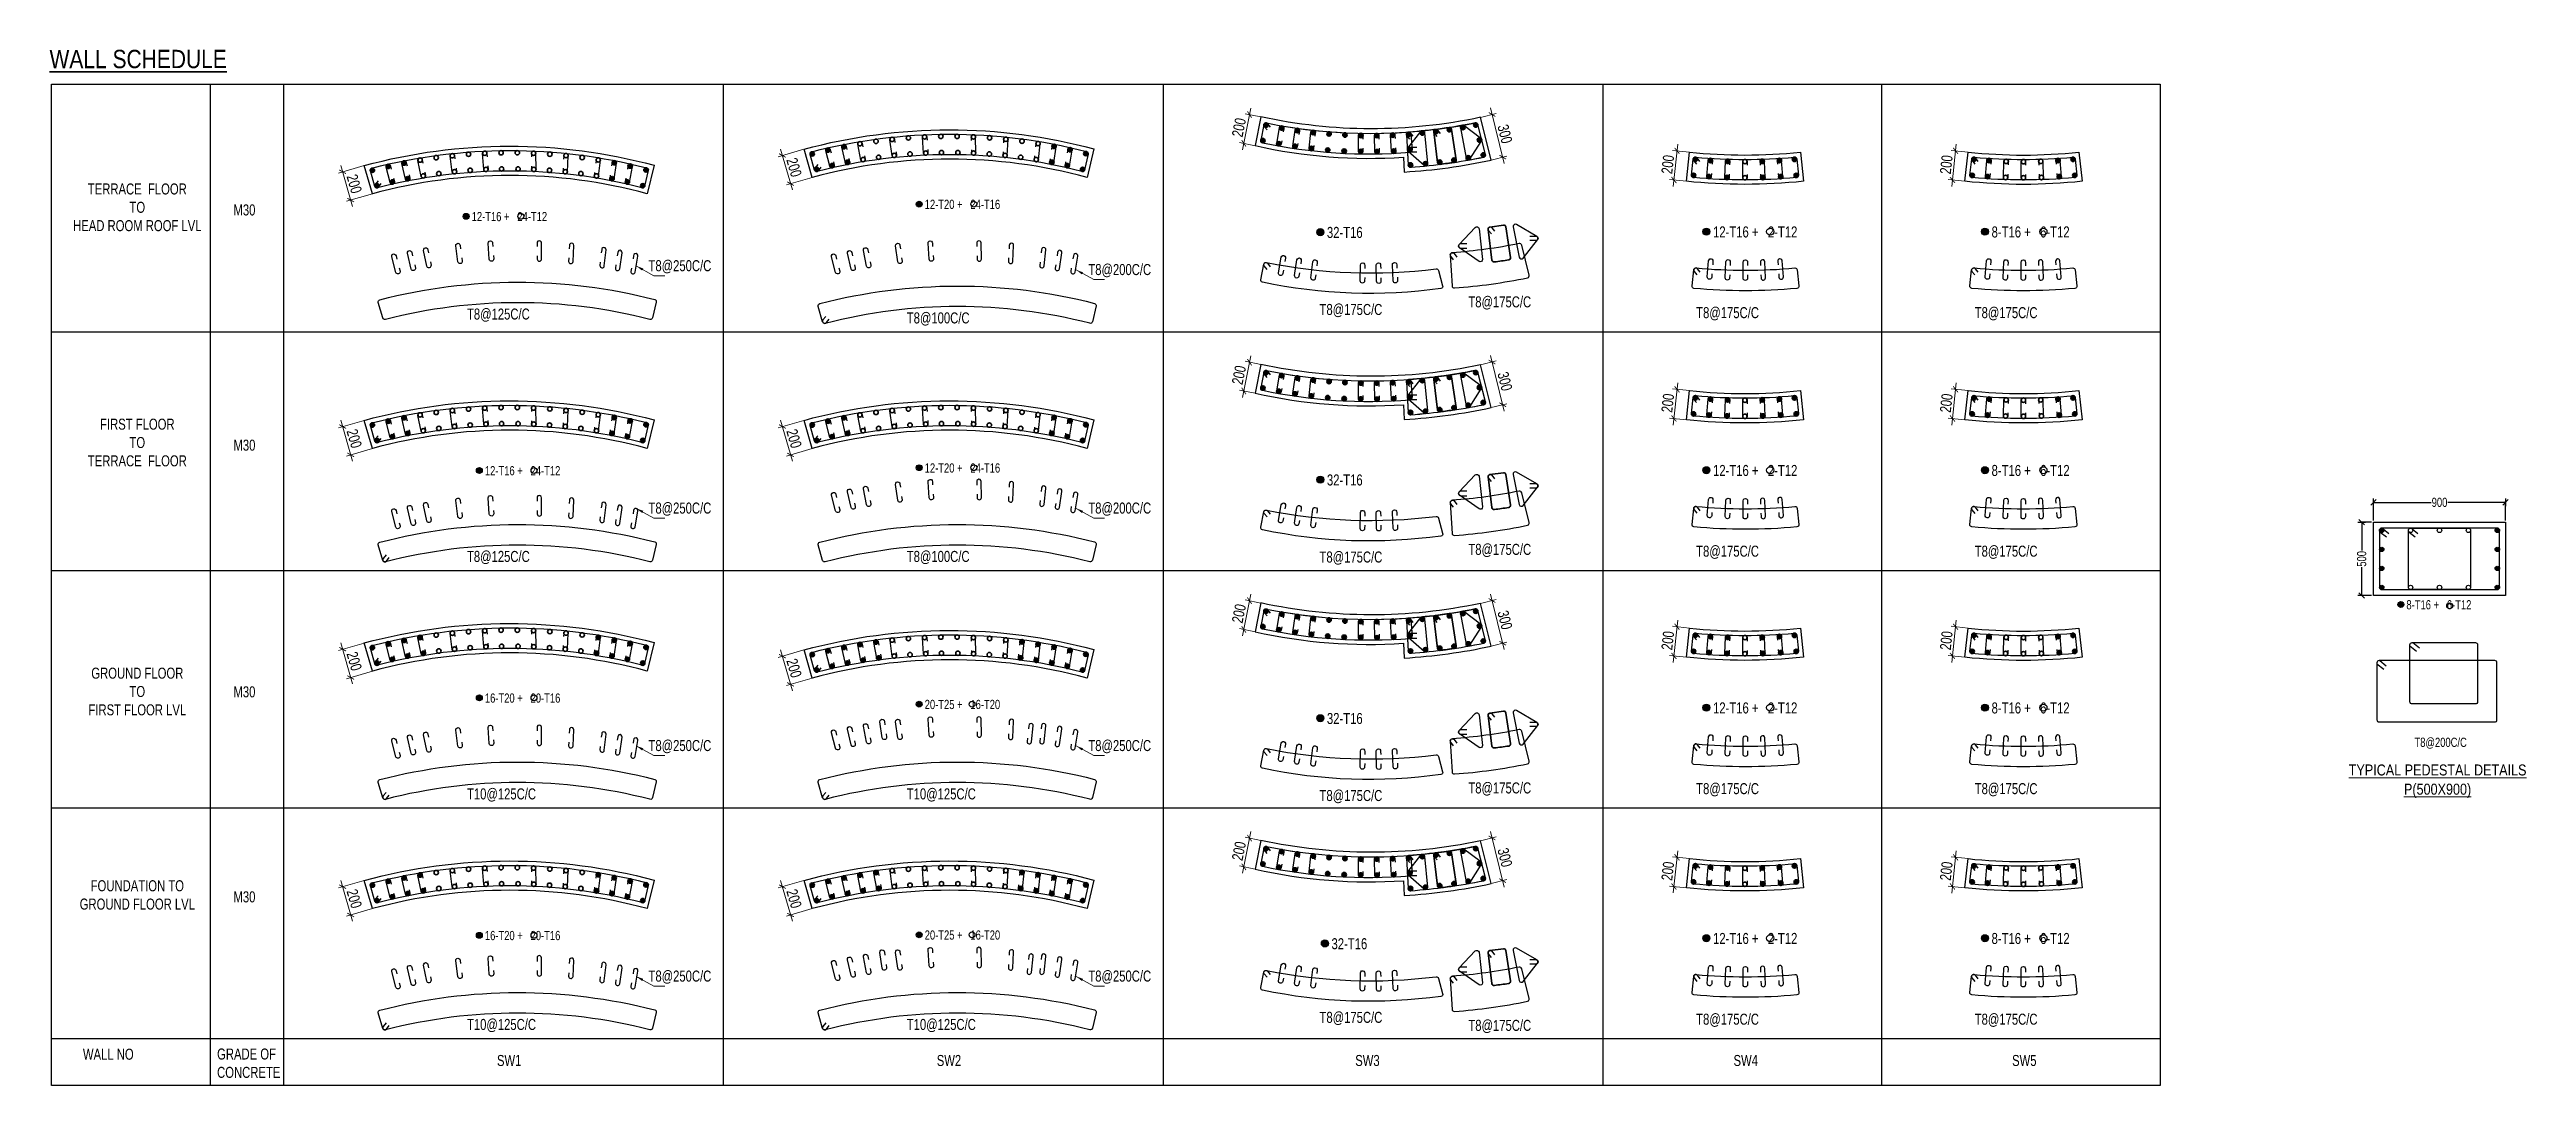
# Model space of a CAD drawing. Header units: millimetres. Extents: x 356 to 40629, y 2483 to 64847.
# Drawn here: x 22914 to 39809, y 2483 to 9545 of the extents above; entities that cross this region are included whole.
import ezdxf
from ezdxf.enums import TextEntityAlignment as Align

# ---------------------------------------------------------------- set-up
doc = ezdxf.new("R2010")
doc.units = ezdxf.units.MM
doc.linetypes.add('CONTINOUS', pattern=[0])
for name, color, linetype in [('-S-HIGHER DIA REINF.', 3, 'Continuous'), ('COL', 5, 'Continuous'), ('S-TIES', 3, 'Continuous'), ('STR-RC WALL', 4, 'Continuous'), ('TABLE', 11, 'Continuous'), ('Ties', 3, 'Continuous'), ('TXT1', 4, 'Continuous'), ('TXT3', 6, 'Continuous')]:
    doc.layers.add(name, color=color, linetype=linetype)
for name, color, linetype, lineweight in [('S-COLUMN', 6, 'Continuous', 9), ('STR-COL-DIM', 8, 'Continuous', 18), ('STR-LEVEL TEXT', 110, 'Continuous', 30), ('STR-SUB TITLE', 22, 'Continuous', 35), ('T-COLUMN REINF.', 3, 'Continuous', 35), ('TEXT', 4, 'Continuous', 20)]:
    doc.layers.add(name, color=color, linetype=linetype, lineweight=lineweight)
doc.styles.add('EL', font='swisscl.ttf')
doc.styles.add('SD', font='ARIALNB.TTF')
doc.styles.add('SOBHA', font='swisscl.ttf')
doc.styles.add('sobha sed', font='swisscl.ttf')
doc.dimstyles.new('S-25', dxfattribs={"dimscale": 25, "dimtxt": 2.5, "dimasz": 1.5, "dimexe": 0.25, "dimexo": 0.5, "dimgap": 0.1, "dimtad": 0, "dimdec": 0, "dimrnd": 0.0005, "dimzin": 0, "dimdsep": 46, "dimtxsty": 'SOBHA', "dimblk": 'OBLIQUE', "dimcen": 0.09, "dimclrd": 8, "dimclre": 8, "dimclrt": 6, "dimadec": 0, "dimazin": 0, "dimtfac": 1, "dimtdec": 0, "dimtofl": 0, "dimtmove": 0, "dimatfit": 3, "dimfxl": 0.18, "dimtolj": 1, "dimtzin": 0, "dimlwd": -1, "dimlwe": -1, "dimarcsym": 0})
doc.dimstyles.new('S-30', dxfattribs={"dimscale": 30, "dimtxt": 2.5, "dimasz": 1.25, "dimexe": 1, "dimexo": 0, "dimgap": 0.5, "dimtad": 1, "dimdec": 0, "dimrnd": 0.0005, "dimzin": 0, "dimdsep": 46, "dimtxsty": 'EL', "dimblk": 'ARCHTICK', "dimcen": 0.09, "dimdle": 1.5, "dimclrd": 251, "dimclre": 251, "dimclrt": 6, "dimadec": 0, "dimazin": 0, "dimtfac": 1, "dimtdec": 0, "dimtofl": 0, "dimtmove": 0, "dimatfit": 3, "dimfxl": 2, "dimtolj": 1, "dimtzin": 0, "dimlwd": -1, "dimlwe": -1, "dimarcsym": 0})
doc.dimstyles.new('S-40', dxfattribs={"dimscale": 40, "dimtxt": 2.5, "dimasz": 1.25, "dimexe": 1, "dimexo": 0, "dimgap": 0.5, "dimtad": 1, "dimdec": 0, "dimrnd": 0.0005, "dimzin": 0, "dimdsep": 46, "dimtxsty": 'EL', "dimblk": 'ARCHTICK', "dimcen": 0.09, "dimdle": 1.5, "dimclrd": 251, "dimclre": 251, "dimclrt": 6, "dimadec": 0, "dimazin": 0, "dimtfac": 1, "dimtdec": 0, "dimtofl": 0, "dimtmove": 0, "dimatfit": 3, "dimfxl": 2, "dimtolj": 1, "dimtzin": 0, "dimlwd": -1, "dimlwe": -1, "dimarcsym": 0})

msp = doc.modelspace()

# ---------------------------------------------------------------- texts
at = {"layer": 'STR-COL-DIM', "color": 6, "style": 'sobha sed'}
for s, p in [('SW1', (25965.6, 2615.4, 0)), ('SW2', (28965.6, 2615.4, 0)), ('SW3', (31820, 2615.4, 0)), ('SW4', (34400.5, 2615.4, 0)), ('SW5', (36300.5, 2615.4, 0))]:
    msp.add_text(s, height=75, dxfattribs=at).set_placement(p)
for s, insert, char_height, width, attachment_point in [('12-T20 +   24-T16', (28883.4, 8521.5, 0), 62.5, 636.777, 1), ('12-T16 +   24-T12', (25793.1, 8438, 0), 62.5, 636.777, 1), ('32-T16 ', (31627.1, 8336, 0), 75, 764.133, 1), ('12-T16 +   2-T12', (34260.7, 8339.4, 0), 75, 764.133, 1), ('8-T16 +   6-T12', (36160.7, 8339.3, 0), 75, 764.133, 1), ('12-T16 +   24-T12', (25883.4, 6705.2, 0), 62.5, 636.777, 1), ('12-T20 +   24-T16', (28883.4, 6724.1, 0), 62.5, 636.777, 1), ('32-T16 ', (31627.1, 6648.3, 0), 75, 764.133, 1), ('12-T16 +   2-T12', (34260.7, 6713.1, 0), 75, 764.133, 1), ('8-T16 +   6-T12', (36160.7, 6713.1, 0), 75, 764.133, 1), ('8-T16 +   6-T12', (38990, 5791.3, 0), 62.5, 636.777, 1), ('16-T20 +   20-T16', (25883.4, 5155.1, 0), 62.5, 636.777, 1), ('20-T25 +   16-T20', (28883.4, 5111.5, 0), 62.5, 636.777, 1), ('12-T16 +   2-T12', (34260.7, 5094.1, 0), 75, 764.133, 1), ('8-T16 +   6-T12', (36160.7, 5094, 0), 75, 764.133, 1), ('32-T16 ', (31627.1, 5022.1, 0), 75, 764.133, 1), ('{\\fArial Narrow|b0|i0|c0|p34;\\LTYPICAL PEDESTAL DETAILS }', (39202.8, 4671.1, 849), 75, 8422.892, 2), ('{\\fArial Narrow|b0|i0|c0|p34;\\LP(500X900)}', (39202.8, 4540.1, 849), 75, 8422.892, 2), ('16-T20 +   20-T16', (25883.4, 3536.1, 0), 62.5, 636.777, 1), ('20-T25 +   16-T20', (28883.4, 3539.6, 0), 62.5, 636.777, 1), ('32-T16 ', (31658.3, 3486.6, 0), 75, 764.133, 1), ('12-T16 +   2-T12', (34260.7, 3522.3, 0), 75, 764.133, 1), ('8-T16 +   6-T12', (36160.7, 3522.2, 0), 75, 764.133, 1)]:
    msp.add_mtext(s, dxfattribs=dict(at, insert=insert, char_height=char_height, width=width, attachment_point=attachment_point))
at = {"layer": 'STR-SUB TITLE', "linetype": 'CONTINOUS', "ltscale": 10, "insert": (23518.3, 9543.5, 849), "char_height": 125, "width": 8422.892, "attachment_point": 2, "rotation": 0.01078, "style": 'SD'}
msp.add_mtext('{\\fArial Narrow|b0|i0|c0|p34;\\LWALL SCHEDULE }', dxfattribs=at)
at = {"layer": 'TXT1', "style": 'sobha sed'}
for p in [(24243.2, 8451.9, 0), (24243.2, 6848.2, 0), (24243.2, 5166.4, 0), (24243.2, 3768.4, 0)]:
    msp.add_text('M30', height=75, dxfattribs=at).set_placement(p, align=Align.MIDDLE_CENTER)
at = {"layer": 'TXT1', "ltscale": 3000, "style": 'sobha sed'}
for s, p in [('T8@250C/C', (26999.6, 8034.3, 0)), ('T8@200C/C', (29999.6, 8008, 0)), ('T8@125C/C', (25761.1, 7704.6, 0)), ('T8@175C/C', (31576.5, 7735.8, 0)), ('T8@175C/C', (32591.8, 7787.7, 0)), ('T8@175C/C', (34145.6, 7714.1, 0)), ('T8@175C/C', (36045.6, 7714.1, 0)), ('T8@100C/C', (28761.1, 7678.3, 0)), ('T8@250C/C', (26999.6, 6381.8, 0)), ('T8@200C/C', (29999.6, 6381.8, 0)), ('T8@125C/C', (25761.1, 6052, 0)), ('T8@100C/C', (28761.1, 6052, 0)), ('T8@175C/C', (31576.5, 6048.1, 0)), ('T8@175C/C', (32591.8, 6100.1, 0)), ('T8@175C/C', (34145.6, 6087.9, 0)), ('T8@175C/C', (36045.6, 6087.9, 0)), ('T8@250C/C', (26999.6, 4762.7, 0)), ('T8@250C/C', (29999.6, 4762.7, 0)), ('T10@125C/C', (25761.1, 4433, 0)), ('T10@125C/C', (28761.1, 4433, 0)), ('T8@175C/C', (31576.5, 4421.9, 0)), ('T8@175C/C', (32591.8, 4473.8, 0)), ('T8@175C/C', (34145.6, 4468.8, 0)), ('T8@175C/C', (36045.6, 4468.8, 0)), ('T8@250C/C', (26999.6, 3190.9, 0)), ('T8@250C/C', (29999.6, 3190.9, 0)), ('T10@125C/C', (25761.1, 2861.1, 0)), ('T10@125C/C', (28761.1, 2861.1, 0)), ('T8@175C/C', (31576.5, 2909.5, 0)), ('T8@175C/C', (32591.8, 2854.8, 0)), ('T8@175C/C', (34145.6, 2897, 0)), ('T8@175C/C', (36045.6, 2897, 0))]:
    msp.add_text(s, height=75, dxfattribs=at).set_placement(p)
at = {"layer": 'TXT1', "ltscale": 3000, "char_height": 75, "style": 'sobha sed'}
for s, insert, width, attachment_point in [('TERRACE  FLOOR\\PTO\\PHEAD ROOM ROOF LVL', (23512.6, 8632.5, 0), 1359.884, 2), ('FIRST FLOOR\\PTO\\PTERRACE  FLOOR', (23512.6, 7028.8, 0), 1359.884, 2), ('GROUND FLOOR\\PTO\\PFIRST FLOOR LVL ', (23512.6, 5331.2, 0), 1359.884, 2), ('FOUNDATION TO\\PGROUND FLOOR LVL ', (23512.6, 3881.7, 0), 1359.884, 2), ('WALL NO', (23141.6, 2733.1, 0), 627.13, 1), ('GRADE OF CONCRETE ', (24056.7, 2734.5, 0), 627.13, 1)]:
    msp.add_mtext(s, dxfattribs=dict(at, insert=insert, width=width, attachment_point=attachment_point))
at = {"layer": 'TXT3', "color": 4, "ltscale": 7, "style": 'sobha sed'}
msp.add_text('T8@200C/C', height=62.5, dxfattribs=at).set_placement((39045.3, 4791.1, 0))

# ---------------------------------------------------------------- blocks, each defined once
blk = doc.blocks.new('_ArchTick')
at = {"color": 0, "linetype": 'ByBlock', "const_width": 0.15}
blk.add_lwpolyline([(-0.5, -0.5), (0.5, 0.5)], dxfattribs=at)
blk = doc.blocks.new('*D585')
at = {"layer": 'TEXT', "color": 251, "linetype": 'Continuous', "transparency": 16777216}
for p, q in [((25060, 3880), (24884, 3829)), ((24981, 3602), (24900, 3881)), ((25116, 3688), (24940, 3637))]:
    blk.add_line(p, q, dxfattribs=at)
at = {"layer": 'TEXT', "color": 251, "transparency": 16777216, "xscale": 37.5, "yscale": 37.5, "zscale": 37.5}
for p, rotation in [((24913, 3838), 106.1571094965545), ((24968, 3645), 286.1571094965545)]:
    blk.add_blockref('_ArchTick', p, dxfattribs=dict(at, rotation=rotation))
at = {"layer": 'TEXT', "color": 6, "transparency": 16777216, "insert": (24992, 3756), "char_height": 75, "attachment_point": 5, "rotation": 286.1571, "style": 'EL'}
blk.add_mtext('\\A1;200', dxfattribs=at)
blk = doc.blocks.new('*D354')
at = {"layer": 'TEXT', "color": 251, "linetype": 'Continuous', "transparency": 16777216}
for p, q in [((34020, 4083), (33989, 3795)), ((34100, 4029), (33985, 4041)), ((34079, 3830), (33964, 3842))]:
    blk.add_line(p, q, dxfattribs=at)
at = {"layer": 'TEXT', "color": 251, "transparency": 16777216, "xscale": 37.5, "yscale": 37.5, "zscale": 37.5}
for p, rotation in [((34015, 4038), 83.89452273204304), ((33994, 3839), 263.894522732043)]:
    blk.add_blockref('_ArchTick', p, dxfattribs=dict(at, rotation=rotation))
at = {"layer": 'TEXT', "color": 6, "transparency": 16777216, "insert": (33952, 3944), "char_height": 75, "attachment_point": 5, "rotation": 83.8945, "style": 'EL'}
blk.add_mtext('\\A1;200', dxfattribs=at)
blk = doc.blocks.new('*D346')
at = {"layer": 'TEXT', "color": 251, "linetype": 'Continuous', "transparency": 16777216}
for p, q in [((35920, 4083), (35889, 3794)), ((36000, 4029), (35885, 4041)), ((35979, 3830), (35864, 3842))]:
    blk.add_line(p, q, dxfattribs=at)
at = {"layer": 'TEXT', "color": 251, "transparency": 16777216, "xscale": 37.5, "yscale": 37.5, "zscale": 37.5}
for p, rotation in [((35915, 4038), 83.89452273205129), ((35894, 3839), 263.8945227320513)]:
    blk.add_blockref('_ArchTick', p, dxfattribs=dict(at, rotation=rotation))
at = {"layer": 'TEXT', "color": 6, "transparency": 16777216, "insert": (35852, 3944), "char_height": 75, "attachment_point": 5, "rotation": 83.8945, "style": 'EL'}
blk.add_mtext('\\A1;200', dxfattribs=at)
blk = doc.blocks.new('*D351')
at = {"layer": 'TEXT', "color": 251, "linetype": 'Continuous', "transparency": 16777216}
for p, q in [((25060, 7017), (24884, 6966)), ((24981, 6739), (24900, 7018)), ((25116, 6825), (24940, 6774))]:
    blk.add_line(p, q, dxfattribs=at)
at = {"layer": 'TEXT', "color": 251, "transparency": 16777216, "xscale": 37.5, "yscale": 37.5, "zscale": 37.5}
for p, rotation in [((24913, 6975), 106.1571094965545), ((24968, 6782), 286.1571094965545)]:
    blk.add_blockref('_ArchTick', p, dxfattribs=dict(at, rotation=rotation))
at = {"layer": 'TEXT', "color": 6, "transparency": 16777216, "insert": (24992, 6893), "char_height": 75, "attachment_point": 5, "rotation": 286.1571, "style": 'EL'}
blk.add_mtext('\\A1;200', dxfattribs=at)
blk = doc.blocks.new('*D344')
at = {"layer": 'TEXT', "color": 251, "linetype": 'Continuous', "transparency": 16777216}
for p, q in [((25060, 8754), (24884, 8703)), ((24981, 8476), (24900, 8755)), ((25116, 8562), (24940, 8511))]:
    blk.add_line(p, q, dxfattribs=at)
at = {"layer": 'TEXT', "color": 251, "transparency": 16777216, "xscale": 37.5, "yscale": 37.5, "zscale": 37.5}
for p, rotation in [((24913, 8712), 106.1571094965545), ((24968, 8519), 286.1571094965545)]:
    blk.add_blockref('_ArchTick', p, dxfattribs=dict(at, rotation=rotation))
at = {"layer": 'TEXT', "color": 6, "transparency": 16777216, "insert": (24992, 8630), "char_height": 75, "attachment_point": 5, "rotation": 286.1571, "style": 'EL'}
blk.add_mtext('\\A1;200', dxfattribs=at)
blk = doc.blocks.new('*D345')
at = {"layer": 'TEXT', "color": 251, "linetype": 'Continuous', "transparency": 16777216}
for p, q in [((28060, 3880), (27884, 3829)), ((27981, 3602), (27900, 3881)), ((28116, 3688), (27940, 3637))]:
    blk.add_line(p, q, dxfattribs=at)
at = {"layer": 'TEXT', "color": 251, "transparency": 16777216, "xscale": 37.5, "yscale": 37.5, "zscale": 37.5}
for p, rotation in [((27913, 3838), 106.1571094965545), ((27968, 3645), 286.1571094965545)]:
    blk.add_blockref('_ArchTick', p, dxfattribs=dict(at, rotation=rotation))
at = {"layer": 'TEXT', "color": 6, "transparency": 16777216, "insert": (27992, 3756), "char_height": 75, "attachment_point": 5, "rotation": 286.1571, "style": 'EL'}
blk.add_mtext('\\A1;200', dxfattribs=at)
blk = doc.blocks.new('*D418')
at = {"layer": 'TEXT', "color": 251, "linetype": 'Continuous', "transparency": 16777216}
for p, q in [((28060, 7017), (27884, 6966)), ((27981, 6739), (27900, 7018)), ((28116, 6825), (27940, 6774))]:
    blk.add_line(p, q, dxfattribs=at)
at = {"layer": 'TEXT', "color": 251, "transparency": 16777216, "xscale": 37.5, "yscale": 37.5, "zscale": 37.5}
for p, rotation in [((27913, 6975), 106.1571094965545), ((27968, 6782), 286.1571094965545)]:
    blk.add_blockref('_ArchTick', p, dxfattribs=dict(at, rotation=rotation))
at = {"layer": 'TEXT', "color": 6, "transparency": 16777216, "insert": (27992, 6893), "char_height": 75, "attachment_point": 5, "rotation": 286.1571, "style": 'EL'}
blk.add_mtext('\\A1;200', dxfattribs=at)
blk = doc.blocks.new('*D415')
at = {"layer": 'TEXT', "color": 251, "linetype": 'Continuous', "transparency": 16777216}
for p, q in [((28060, 8866), (27884, 8815)), ((27981, 8588), (27900, 8866)), ((28116, 8674), (27940, 8622))]:
    blk.add_line(p, q, dxfattribs=at)
at = {"layer": 'TEXT', "color": 251, "transparency": 16777216, "xscale": 37.5, "yscale": 37.5, "zscale": 37.5}
for p, rotation in [((27913, 8823), 106.1571094965545), ((27968, 8631), 286.1571094965545)]:
    blk.add_blockref('_ArchTick', p, dxfattribs=dict(at, rotation=rotation))
at = {"layer": 'TEXT', "color": 6, "transparency": 16777216, "insert": (27992, 8742), "char_height": 75, "attachment_point": 5, "rotation": 286.1571, "style": 'EL'}
blk.add_mtext('\\A1;200', dxfattribs=at)
blk = doc.blocks.new('*D401')
at = {"layer": 'TEXT', "color": 251, "linetype": 'Continuous', "transparency": 16777216}
for p, q in [((31051, 8861), (31108, 9146)), ((31176, 9086), (31069, 9108)), ((31137, 8890), (31030, 8911))]:
    blk.add_line(p, q, dxfattribs=at)
at = {"layer": 'TEXT', "color": 251, "transparency": 16777216, "xscale": 37.5, "yscale": 37.5, "zscale": 37.5}
for p, rotation in [((31099, 9102), 78.73014279185699), ((31060, 8906), 258.7301427918569)]:
    blk.add_blockref('_ArchTick', p, dxfattribs=dict(at, rotation=rotation))
at = {"layer": 'TEXT', "color": 6, "transparency": 16777216, "insert": (31027, 9014), "char_height": 75, "attachment_point": 5, "rotation": 78.7301, "style": 'EL'}
blk.add_mtext('\\A1;200', dxfattribs=at)
blk = doc.blocks.new('*D402')
at = {"layer": 'TEXT', "color": 251, "linetype": 'Continuous', "transparency": 16777216}
for p, q in [((32742, 9147), (32837, 8768)), ((32675, 9083), (32782, 9110)), ((32748, 8792), (32855, 8819))]:
    blk.add_line(p, q, dxfattribs=at)
at = {"layer": 'TEXT', "color": 251, "transparency": 16777216, "xscale": 37.5, "yscale": 37.5, "zscale": 37.5}
for p, rotation in [((32753, 9103), 104.0942411115343), ((32826, 8812), 284.0942411115343)]:
    blk.add_blockref('_ArchTick', p, dxfattribs=dict(at, rotation=rotation))
at = {"layer": 'TEXT', "color": 6, "transparency": 16777216, "insert": (32841, 8970), "char_height": 75, "attachment_point": 5, "rotation": 284.0942, "style": 'EL'}
blk.add_mtext('\\A1;300', dxfattribs=at)
blk = doc.blocks.new('*D408')
at = {"layer": 'TEXT', "color": 251, "linetype": 'Continuous', "transparency": 16777216}
for p, q in [((31051, 7174), (31108, 7458)), ((31176, 7399), (31069, 7420)), ((31137, 7203), (31030, 7224))]:
    blk.add_line(p, q, dxfattribs=at)
at = {"layer": 'TEXT', "color": 251, "transparency": 16777216, "xscale": 37.5, "yscale": 37.5, "zscale": 37.5}
for p, rotation in [((31099, 7414), 78.73014279185699), ((31060, 7218), 258.7301427918569)]:
    blk.add_blockref('_ArchTick', p, dxfattribs=dict(at, rotation=rotation))
at = {"layer": 'TEXT', "color": 6, "transparency": 16777216, "insert": (31027, 7326), "char_height": 75, "attachment_point": 5, "rotation": 78.7301, "style": 'EL'}
blk.add_mtext('\\A1;200', dxfattribs=at)
blk = doc.blocks.new('*D409')
at = {"layer": 'TEXT', "color": 251, "linetype": 'Continuous', "transparency": 16777216}
for p, q in [((32742, 7459), (32837, 7080)), ((32675, 7396), (32782, 7423)), ((32748, 7105), (32855, 7131))]:
    blk.add_line(p, q, dxfattribs=at)
at = {"layer": 'TEXT', "color": 251, "transparency": 16777216, "xscale": 37.5, "yscale": 37.5, "zscale": 37.5}
for p, rotation in [((32753, 7415), 104.0942411115343), ((32826, 7124), 284.0942411115343)]:
    blk.add_blockref('_ArchTick', p, dxfattribs=dict(at, rotation=rotation))
at = {"layer": 'TEXT', "color": 6, "transparency": 16777216, "insert": (32841, 7283), "char_height": 75, "attachment_point": 5, "rotation": 284.0942, "style": 'EL'}
blk.add_mtext('\\A1;300', dxfattribs=at)
blk = doc.blocks.new('*D394')
at = {"layer": 'TEXT', "color": 251, "linetype": 'Continuous', "transparency": 16777216}
for p, q in [((31051, 5548), (31108, 5832)), ((31176, 5772), (31069, 5794)), ((31137, 5576), (31030, 5598))]:
    blk.add_line(p, q, dxfattribs=at)
at = {"layer": 'TEXT', "color": 251, "transparency": 16777216, "xscale": 37.5, "yscale": 37.5, "zscale": 37.5}
for p, rotation in [((31099, 5788), 78.73014279185699), ((31060, 5592), 258.7301427918569)]:
    blk.add_blockref('_ArchTick', p, dxfattribs=dict(at, rotation=rotation))
at = {"layer": 'TEXT', "color": 6, "transparency": 16777216, "insert": (31027, 5700), "char_height": 75, "attachment_point": 5, "rotation": 78.7301, "style": 'EL'}
blk.add_mtext('\\A1;200', dxfattribs=at)
blk = doc.blocks.new('*D395')
at = {"layer": 'TEXT', "color": 251, "linetype": 'Continuous', "transparency": 16777216}
for p, q in [((32675, 5769), (32782, 5796)), ((32742, 5833), (32837, 5454)), ((32748, 5478), (32855, 5505))]:
    blk.add_line(p, q, dxfattribs=at)
at = {"layer": 'TEXT', "color": 251, "transparency": 16777216, "xscale": 37.5, "yscale": 37.5, "zscale": 37.5}
for p, rotation in [((32753, 5789), 104.0942411115343), ((32826, 5498), 284.0942411115343)]:
    blk.add_blockref('_ArchTick', p, dxfattribs=dict(at, rotation=rotation))
at = {"layer": 'TEXT', "color": 6, "transparency": 16777216, "insert": (32841, 5656), "char_height": 75, "attachment_point": 5, "rotation": 284.0942, "style": 'EL'}
blk.add_mtext('\\A1;300', dxfattribs=at)
blk = doc.blocks.new('*D389')
at = {"layer": 'TEXT', "color": 251, "linetype": 'Continuous', "transparency": 16777216}
for p, q in [((31051, 3929), (31108, 4213)), ((31176, 4153), (31069, 4175)), ((31137, 3957), (31030, 3979))]:
    blk.add_line(p, q, dxfattribs=at)
at = {"layer": 'TEXT', "color": 251, "transparency": 16777216, "xscale": 37.5, "yscale": 37.5, "zscale": 37.5}
for p, rotation in [((31099, 4169), 78.73014279185699), ((31060, 3973), 258.7301427918569)]:
    blk.add_blockref('_ArchTick', p, dxfattribs=dict(at, rotation=rotation))
at = {"layer": 'TEXT', "color": 6, "transparency": 16777216, "insert": (31027, 4081), "char_height": 75, "attachment_point": 5, "rotation": 78.7301, "style": 'EL'}
blk.add_mtext('\\A1;200', dxfattribs=at)
blk = doc.blocks.new('*D390')
at = {"layer": 'TEXT', "color": 251, "linetype": 'Continuous', "transparency": 16777216}
for p, q in [((32675, 4150), (32782, 4177)), ((32742, 4214), (32837, 3835)), ((32748, 3859), (32855, 3886))]:
    blk.add_line(p, q, dxfattribs=at)
at = {"layer": 'TEXT', "color": 251, "transparency": 16777216, "xscale": 37.5, "yscale": 37.5, "zscale": 37.5}
for p, rotation in [((32753, 4170), 104.0942411115343), ((32826, 3879), 284.0942411115343)]:
    blk.add_blockref('_ArchTick', p, dxfattribs=dict(at, rotation=rotation))
at = {"layer": 'TEXT', "color": 6, "transparency": 16777216, "insert": (32841, 4037), "char_height": 75, "attachment_point": 5, "rotation": 284.0942, "style": 'EL'}
blk.add_mtext('\\A1;300', dxfattribs=at)
blk = doc.blocks.new('*D379')
at = {"layer": 'TEXT', "color": 251, "linetype": 'Continuous', "transparency": 16777216}
for p, q in [((34100, 5601), (33985, 5613)), ((34020, 5655), (33989, 5366)), ((34079, 5402), (33964, 5414))]:
    blk.add_line(p, q, dxfattribs=at)
at = {"layer": 'TEXT', "color": 251, "transparency": 16777216, "xscale": 37.5, "yscale": 37.5, "zscale": 37.5}
for p, rotation in [((34015, 5610), 83.89452273204304), ((33994, 5411), 263.894522732043)]:
    blk.add_blockref('_ArchTick', p, dxfattribs=dict(at, rotation=rotation))
at = {"layer": 'TEXT', "color": 6, "transparency": 16777216, "insert": (33952, 5516), "char_height": 75, "attachment_point": 5, "rotation": 83.8945, "style": 'EL'}
blk.add_mtext('\\A1;200', dxfattribs=at)
blk = doc.blocks.new('*D382')
at = {"layer": 'TEXT', "color": 251, "linetype": 'Continuous', "transparency": 16777216}
for p, q in [((34020, 7274), (33989, 6985)), ((34100, 7220), (33985, 7232)), ((34079, 7021), (33964, 7033))]:
    blk.add_line(p, q, dxfattribs=at)
at = {"layer": 'TEXT', "color": 251, "transparency": 16777216, "xscale": 37.5, "yscale": 37.5, "zscale": 37.5}
for p, rotation in [((34015, 7229), 83.89452273204304), ((33994, 7030), 263.894522732043)]:
    blk.add_blockref('_ArchTick', p, dxfattribs=dict(at, rotation=rotation))
at = {"layer": 'TEXT', "color": 6, "transparency": 16777216, "insert": (33952, 7135), "char_height": 75, "attachment_point": 5, "rotation": 83.8945, "style": 'EL'}
blk.add_mtext('\\A1;200', dxfattribs=at)
blk = doc.blocks.new('*D385')
at = {"layer": 'TEXT', "color": 251, "linetype": 'Continuous', "transparency": 16777216}
for p, q in [((34100, 8846), (33985, 8858)), ((34020, 8900), (33989, 8612)), ((34079, 8647), (33964, 8660))]:
    blk.add_line(p, q, dxfattribs=at)
at = {"layer": 'TEXT', "color": 251, "transparency": 16777216, "xscale": 37.5, "yscale": 37.5, "zscale": 37.5}
for p, rotation in [((34015, 8855), 83.89452273204304), ((33994, 8656), 263.894522732043)]:
    blk.add_blockref('_ArchTick', p, dxfattribs=dict(at, rotation=rotation))
at = {"layer": 'TEXT', "color": 6, "transparency": 16777216, "insert": (33952, 8762), "char_height": 75, "attachment_point": 5, "rotation": 83.8945, "style": 'EL'}
blk.add_mtext('\\A1;200', dxfattribs=at)
blk = doc.blocks.new('*D371')
at = {"layer": 'TEXT', "color": 251, "linetype": 'Continuous', "transparency": 16777216}
for p, q in [((36000, 5601), (35885, 5613)), ((35920, 5655), (35889, 5366)), ((35979, 5402), (35864, 5414))]:
    blk.add_line(p, q, dxfattribs=at)
at = {"layer": 'TEXT', "color": 251, "transparency": 16777216, "xscale": 37.5, "yscale": 37.5, "zscale": 37.5}
for p, rotation in [((35915, 5610), 83.89452273205129), ((35894, 5411), 263.8945227320513)]:
    blk.add_blockref('_ArchTick', p, dxfattribs=dict(at, rotation=rotation))
at = {"layer": 'TEXT', "color": 6, "transparency": 16777216, "insert": (35852, 5516), "char_height": 75, "attachment_point": 5, "rotation": 83.8945, "style": 'EL'}
blk.add_mtext('\\A1;200', dxfattribs=at)
blk = doc.blocks.new('*D374')
at = {"layer": 'TEXT', "color": 251, "linetype": 'Continuous', "transparency": 16777216}
for p, q in [((35920, 7274), (35889, 6985)), ((36000, 7220), (35885, 7232)), ((35979, 7021), (35864, 7033))]:
    blk.add_line(p, q, dxfattribs=at)
at = {"layer": 'TEXT', "color": 251, "transparency": 16777216, "xscale": 37.5, "yscale": 37.5, "zscale": 37.5}
for p, rotation in [((35915, 7229), 83.89452273205129), ((35894, 7030), 263.8945227320513)]:
    blk.add_blockref('_ArchTick', p, dxfattribs=dict(at, rotation=rotation))
at = {"layer": 'TEXT', "color": 6, "transparency": 16777216, "insert": (35852, 7135), "char_height": 75, "attachment_point": 5, "rotation": 83.8945, "style": 'EL'}
blk.add_mtext('\\A1;200', dxfattribs=at)
blk = doc.blocks.new('*D358')
at = {"layer": 'TEXT', "color": 251, "linetype": 'Continuous', "transparency": 16777216}
for p, q in [((36000, 8846), (35885, 8858)), ((35920, 8900), (35889, 8612)), ((35979, 8647), (35864, 8659))]:
    blk.add_line(p, q, dxfattribs=at)
at = {"layer": 'TEXT', "color": 251, "transparency": 16777216, "xscale": 37.5, "yscale": 37.5, "zscale": 37.5}
for p, rotation in [((35915, 8855), 83.89452273205129), ((35894, 8656), 263.8945227320513)]:
    blk.add_blockref('_ArchTick', p, dxfattribs=dict(at, rotation=rotation))
at = {"layer": 'TEXT', "color": 6, "transparency": 16777216, "insert": (35852, 8761), "char_height": 75, "attachment_point": 5, "rotation": 83.8945, "style": 'EL'}
blk.add_mtext('\\A1;200', dxfattribs=at)
blk = doc.blocks.new('_Oblique')
at = {"color": 0, "linetype": 'ByBlock', "lineweight": -2}
for p, q in [((-0.5, -0.5), (0.5, 0.5)), ((0, 0.71), (0, -0.71))]:
    blk.add_line(p, q, dxfattribs=at)
blk = doc.blocks.new('*D361')
at = {"layer": 'STR-LEVEL TEXT', "color": 8, "transparency": 16777216}
for p, q in [((38753, 6323), (38678, 6323)), ((38685, 6323), (38685, 6130)), ((38685, 5823), (38685, 6016)), ((38753, 5823), (38678, 5823))]:
    blk.add_line(p, q, dxfattribs=at)
at = {"layer": 'STR-LEVEL TEXT', "color": 8, "transparency": 16777216, "xscale": 37.5, "yscale": 37.5, "zscale": 37.5}
for p, rotation in [((38685, 6323), 90), ((38685, 5823), 270)]:
    blk.add_blockref('_Oblique', p, dxfattribs=dict(at, rotation=rotation))
at = {"layer": 'STR-LEVEL TEXT', "color": 6, "transparency": 16777216, "insert": (38685, 6073), "char_height": 62.5, "attachment_point": 5, "rotation": 90, "style": 'SOBHA'}
blk.add_mtext('\\A1;500', dxfattribs=at)
blk = doc.blocks.new('*D362')
at = {"layer": 'STR-LEVEL TEXT', "color": 8, "transparency": 16777216}
for p, q in [((38766, 6335), (38766, 6464)), ((38766, 6458), (39159, 6458)), ((39666, 6458), (39273, 6458)), ((39666, 6335), (39666, 6464))]:
    blk.add_line(p, q, dxfattribs=at)
at = {"layer": 'STR-LEVEL TEXT', "color": 8, "transparency": 16777216, "xscale": 37.5, "yscale": 37.5, "zscale": 37.5, "rotation": 180}
blk.add_blockref('_Oblique', (38766, 6458), dxfattribs=at)
at = {"layer": 'STR-LEVEL TEXT', "color": 8, "transparency": 16777216, "xscale": 37.5, "yscale": 37.5, "zscale": 37.5}
blk.add_blockref('_Oblique', (39666, 6458), dxfattribs=at)
at = {"layer": 'STR-LEVEL TEXT', "color": 6, "transparency": 16777216, "insert": (39216, 6458), "char_height": 62.5, "attachment_point": 5, "style": 'SOBHA'}
blk.add_mtext('\\A1;900', dxfattribs=at)
blk = doc.blocks.new('*D367')
at = {"layer": 'TEXT', "color": 251, "linetype": 'Continuous', "transparency": 16777216}
for p, q in [((25060, 5499), (24884, 5448)), ((24981, 5221), (24900, 5500)), ((25116, 5307), (24940, 5256))]:
    blk.add_line(p, q, dxfattribs=at)
at = {"layer": 'TEXT', "color": 251, "transparency": 16777216, "xscale": 37.5, "yscale": 37.5, "zscale": 37.5}
for p, rotation in [((24913, 5457), 106.1571094965545), ((24968, 5264), 286.1571094965545)]:
    blk.add_blockref('_ArchTick', p, dxfattribs=dict(at, rotation=rotation))
at = {"layer": 'TEXT', "color": 6, "transparency": 16777216, "insert": (24992, 5375), "char_height": 75, "attachment_point": 5, "rotation": 286.1571, "style": 'EL'}
blk.add_mtext('\\A1;200', dxfattribs=at)
blk = doc.blocks.new('*D370')
at = {"layer": 'TEXT', "color": 251, "linetype": 'Continuous', "transparency": 16777216}
for p, q in [((28060, 5452), (27884, 5401)), ((27981, 5174), (27900, 5453)), ((28116, 5260), (27940, 5209))]:
    blk.add_line(p, q, dxfattribs=at)
at = {"layer": 'TEXT', "color": 251, "transparency": 16777216, "xscale": 37.5, "yscale": 37.5, "zscale": 37.5}
for p, rotation in [((27913, 5409), 106.1571094965545), ((27968, 5217), 286.1571094965545)]:
    blk.add_blockref('_ArchTick', p, dxfattribs=dict(at, rotation=rotation))
at = {"layer": 'TEXT', "color": 6, "transparency": 16777216, "insert": (27992, 5328), "char_height": 75, "attachment_point": 5, "rotation": 286.1571, "style": 'EL'}
blk.add_mtext('\\A1;200', dxfattribs=at)
blk = doc.blocks.new('*D355')
at = {"layer": 'TEXT', "color": 251, "linetype": 'Continuous', "transparency": 16777216}
for p, q in [((28060, 5452), (27884, 5401)), ((27981, 5174), (27900, 5453)), ((28116, 5260), (27940, 5209))]:
    blk.add_line(p, q, dxfattribs=at)
at = {"layer": 'TEXT', "color": 251, "transparency": 16777216, "xscale": 37.5, "yscale": 37.5, "zscale": 37.5}
for p, rotation in [((27913, 5409), 106.1571094965545), ((27968, 5217), 286.1571094965545)]:
    blk.add_blockref('_ArchTick', p, dxfattribs=dict(at, rotation=rotation))
at = {"layer": 'TEXT', "color": 6, "transparency": 16777216, "insert": (27992, 5328), "char_height": 75, "attachment_point": 5, "rotation": 286.1571, "style": 'EL'}
blk.add_mtext('\\A1;200', dxfattribs=at)

# ---------------------------------------------------------------- dimensions: what is measured, and where the dimension line sits
at = {"layer": 'STR-LEVEL TEXT'}
dim = msp.add_linear_dim(base=(39666, 6457.7, 0), p1=(38766, 6322.8, 0), p2=(39666, 6322.8, 0), dimstyle='S-25', dxfattribs=at)
dim.commit()
dim.dimension.update_dxf_attribs({"geometry": '*D362', "text_midpoint": (39216, 6457.7, 0)})
dim = msp.add_linear_dim(base=(38684.6, 6322.8, 0), p1=(38766, 5822.8, 0), p2=(38766, 6322.8, 0), angle=90, dimstyle='S-25', dxfattribs=at)
dim.commit()
dim.dimension.update_dxf_attribs({"geometry": '*D361', "text_midpoint": (38684.6, 6072.8, 0)})
at = {"layer": 'TEXT'}
for p1, p2, distance, picture, middle in [((31137.2, 8890.2, 0), (31176.3, 9086.3, 0), 78.9, '*D401', (31027, 9014.1, 0)), ((32675.2, 9083.3, 0), (32748.3, 8792.2, 0), 80.3, '*D402', (32841.4, 8970.3, 0)), ((34100, 8846.2, 0), (34078.7, 8647.3, 0), -85.2, '*D385', (33951.5, 8761.5, 0)), ((36000, 8846.1, 0), (35978.7, 8647.2, 0), -85.2, '*D358', (35851.5, 8761.4, 0)), ((31137.2, 7202.5, 0), (31176.3, 7398.6, 0), 78.9, '*D408', (31027, 7326.4, 0)), ((32675.2, 7395.7, 0), (32748.3, 7104.6, 0), 80.3, '*D409', (32841.4, 7282.7, 0)), ((34100, 7220, 0), (34078.7, 7021.1, 0), -85.2, '*D382', (33951.5, 7135.3, 0)), ((36000, 7219.9, 0), (35978.7, 7021, 0), -85.2, '*D374', (35851.5, 7135.2, 0)), ((31137.2, 5576.3, 0), (31176.3, 5772.4, 0), 78.9, '*D394', (31027, 5700.2, 0)), ((32675.2, 5769.4, 0), (32748.3, 5478.3, 0), 80.3, '*D395', (32841.4, 5656.4, 0)), ((34100, 5600.9, 0), (34078.7, 5402, 0), -85.2, '*D379', (33951.5, 5516.2, 0)), ((36000, 5600.8, 0), (35978.7, 5401.9, 0), -85.2, '*D371', (35851.5, 5516.1, 0)), ((31137.2, 3957.2, 0), (31176.3, 4153.3, 0), 78.9, '*D389', (31027, 4081.1, 0)), ((32675.2, 4150.4, 0), (32748.3, 3859.3, 0), 80.3, '*D390', (32841.4, 4037.4, 0)), ((34100, 4029.1, 0), (34078.7, 3830.2, 0), -85.2, '*D354', (33951.5, 3944.4, 0)), ((36000, 4029, 0), (35978.7, 3830.1, 0), -85.2, '*D346', (35851.5, 3944.3, 0))]:
    dim = msp.add_aligned_dim(p1=p1, p2=p2, distance=distance, dimstyle='S-30', override={"dimarcsym": 1}, dxfattribs=at)
    dim.commit()
    dim.dimension.update_dxf_attribs({"geometry": picture, "text_midpoint": middle})
for p1, p2, picture, middle in [((28116.2, 8673.6, 0), (28060.5, 8865.8, 0), '*D415', (27991.9, 8741.8, 0)), ((25116.2, 8562.2, 0), (25060.5, 8754.3, 0), '*D344', (24991.9, 8630.3, 0)), ((25116.2, 6825.3, 0), (25060.5, 7017.4, 0), '*D351', (24991.9, 6893.4, 0)), ((28116.2, 6825.3, 0), (28060.5, 7017.4, 0), '*D418', (27991.9, 6893.4, 0)), ((25116.2, 5307.2, 0), (25060.5, 5499.4, 0), '*D367', (24991.9, 5375.4, 0)), ((28116.2, 5260, 0), (28060.5, 5452.1, 0), '*D370', (27991.9, 5328.1, 0)), ((28116.2, 5260, 0), (28060.5, 5452.1, 0), '*D355', (27991.9, 5328.1, 0)), ((25116.2, 3688.2, 0), (25060.5, 3880.3, 0), '*D585', (24991.9, 3756.3, 0)), ((28116.2, 3688.2, 0), (28060.5, 3880.3, 0), '*D345', (27991.9, 3756.3, 0))]:
    dim = msp.add_aligned_dim(p1=p1, p2=p2, distance=153.8, dimstyle='S-30', dxfattribs=at)
    dim.commit()
    dim.dimension.update_dxf_attribs({"geometry": picture, "text_midpoint": middle})

# ---------------------------------------------------------------- hatches: boundary and pattern name
at = {"layer": '-S-HIGHER DIA REINF.'}
h = msp.add_hatch(color=256, dxfattribs=at)
h.dxf.hatch_style = 1
h.paths.add_polyline_path([(31211.1, 9045, 1), (31210.9, 9015, 1)])
h = msp.add_hatch(color=256, dxfattribs=at)
h.dxf.hatch_style = 1
h.paths.add_polyline_path([(31318.3, 9025.2, 1), (31318.2, 8995.2, 1)])
h = msp.add_hatch(color=256, dxfattribs=at)
h.dxf.hatch_style = 1
h.paths.add_polyline_path([(31425.3, 9008.6, 1), (31425.2, 8978.6, 1)])
h = msp.add_hatch(color=256, dxfattribs=at)
h.dxf.hatch_style = 1
h.paths.add_polyline_path([(31533.2, 8995.1, 1), (31533.1, 8965.1, 1)])
h = msp.add_hatch(color=256, dxfattribs=at)
h.dxf.hatch_style = 1
h.paths.add_polyline_path([(31641.5, 8984.9, 1), (31641.4, 8954.9, 1)])
h = msp.add_hatch(color=256, dxfattribs=at)
h.dxf.hatch_style = 1
h.paths.add_polyline_path([(31750, 8978, 1), (31749.9, 8948, 1)])
h = msp.add_hatch(color=256, dxfattribs=at)
h.dxf.hatch_style = 1
h.paths.add_polyline_path([(31858.3, 8974.3, 1), (31858.1, 8944.3, 1)])
h = msp.add_hatch(color=256, dxfattribs=at)
h.dxf.hatch_style = 1
h.paths.add_polyline_path([(31966.5, 8974, 1), (31966.4, 8944, 1)])
h = msp.add_hatch(color=256, dxfattribs=at)
h.dxf.hatch_style = 1
h.paths.add_polyline_path([(32076.2, 8976.9, 1), (32076.1, 8946.9, 1)])
h = msp.add_hatch(color=256, dxfattribs=at)
h.dxf.hatch_style = 1
h.paths.add_polyline_path([(32184.7, 8982.7, 1), (32184.6, 8952.7, 1)])
h = msp.add_hatch(color=256, dxfattribs=at)
h.dxf.hatch_style = 1
h.paths.add_polyline_path([(32278.2, 8990.9, 1), (32278.1, 8960.9, 1)])
h = msp.add_hatch(color=256, dxfattribs=at)
h.dxf.hatch_style = 1
h.paths.add_polyline_path([(32370.4, 9001.2, 1), (32370.3, 8971.2, 1)])
h = msp.add_hatch(color=256, dxfattribs=at)
h.dxf.hatch_style = 1
h.paths.add_polyline_path([(32462.5, 9014, 1), (32462.4, 8984, 1)])
h = msp.add_hatch(color=256, dxfattribs=at)
h.dxf.hatch_style = 1
h.paths.add_polyline_path([(32553.9, 9029, 1), (32553.7, 8999, 1)])
h = msp.add_hatch(color=256, dxfattribs=at)
h.dxf.hatch_style = 1
h.paths.add_polyline_path([(32642.1, 9045.4, 1), (32642, 9015.4, 1)])
h = msp.add_hatch(color=256, dxfattribs=at)
h.dxf.hatch_style = 1
h.paths.add_polyline_path([(25333.3, 8786.8, 1), (25331.5, 8756.8, 1)])
h = msp.add_hatch(color=256, dxfattribs=at)
h.dxf.hatch_style = 1
h.paths.add_polyline_path([(26772.3, 8787.1, 1), (26759.4, 8760, 1)])
h = msp.add_hatch(color=256, dxfattribs=at)
h.dxf.hatch_style = 1
h.paths.add_polyline_path([(28116.1, 8849, 1), (28116.1, 8819, 1)])
h = msp.add_hatch(color=256, dxfattribs=at)
h.dxf.hatch_style = 1
h.paths.add_polyline_path([(28224.3, 8875.2, 1), (28223.4, 8845.2, 1)])
h = msp.add_hatch(color=256, dxfattribs=at)
h.dxf.hatch_style = 1
h.paths.add_polyline_path([(28333.3, 8898.2, 1), (28331.5, 8868.3, 1)])
h = msp.add_hatch(color=256, dxfattribs=at)
h.dxf.hatch_style = 1
h.paths.add_polyline_path([(28357.7, 8791.3, 1), (28356, 8761.4, 1)])
h = msp.add_hatch(color=256, dxfattribs=at)
h.dxf.hatch_style = 1
h.paths.add_polyline_path([(29749.5, 8791.3, -1), (29751.2, 8761.4, -1)])
h = msp.add_hatch(color=256, dxfattribs=at)
h.dxf.hatch_style = 1
h.paths.add_polyline_path([(29772.3, 8898.5, 1), (29759.4, 8871.4, 1)])
h = msp.add_hatch(color=256, dxfattribs=at)
h.dxf.hatch_style = 1
h.paths.add_polyline_path([(29881.3, 8875.5, 1), (29867.6, 8848.8, 1)])
h = msp.add_hatch(color=256, dxfattribs=at)
h.dxf.hatch_style = 1
h.paths.add_polyline_path([(29989.6, 8849.3, 1), (29975.1, 8823.1, 1)])
h = msp.add_hatch(color=256, dxfattribs=at)
h.dxf.hatch_style = 1
h.paths.add_polyline_path([(31190.1, 8939.7, 1), (31189.9, 8909.7, 1)])
h = msp.add_hatch(color=256, dxfattribs=at)
h.dxf.hatch_style = 1
h.paths.add_polyline_path([(31299.6, 8918.3, 1), (31299.4, 8888.3, 1)])
h = msp.add_hatch(color=256, dxfattribs=at)
h.dxf.hatch_style = 1
h.paths.add_polyline_path([(31409.5, 8900.5, 1), (31409.4, 8870.5, 1)])
h = msp.add_hatch(color=256, dxfattribs=at)
h.dxf.hatch_style = 1
h.paths.add_polyline_path([(31520.8, 8886, 1), (31520.7, 8856, 1)])
h = msp.add_hatch(color=256, dxfattribs=at)
h.dxf.hatch_style = 1
h.paths.add_polyline_path([(31632.6, 8875, 1), (31632.5, 8845, 1)])
h = msp.add_hatch(color=256, dxfattribs=at)
h.dxf.hatch_style = 1
h.paths.add_polyline_path([(31744.6, 8867.7, 1), (31744.5, 8837.7, 1)])
h = msp.add_hatch(color=256, dxfattribs=at)
h.dxf.hatch_style = 1
h.paths.add_polyline_path([(31857.4, 8865.8, 1), (31857.3, 8835.8, 1)])
h = msp.add_hatch(color=256, dxfattribs=at)
h.dxf.hatch_style = 1
h.paths.add_polyline_path([(31968.8, 8864.1, 1), (31968.6, 8834.1, 1)])
h = msp.add_hatch(color=256, dxfattribs=at)
h.dxf.hatch_style = 1
h.paths.add_polyline_path([(32081.9, 8867.2, 1), (32081.7, 8837.2, 1)])
h = msp.add_hatch(color=256, dxfattribs=at)
h.dxf.hatch_style = 1
h.paths.add_polyline_path([(32190.8, 8877.2, 1), (32190.6, 8847.2, 1)])
h = msp.add_hatch(color=256, dxfattribs=at)
h.dxf.hatch_style = 1
h.paths.add_polyline_path([(32396.5, 8792.7, 1), (32396.3, 8762.7, 1)])
h = msp.add_hatch(color=256, dxfattribs=at)
h.dxf.hatch_style = 1
h.paths.add_polyline_path([(32493.7, 8806.2, 1), (32493.6, 8776.2, 1)])
h = msp.add_hatch(color=256, dxfattribs=at)
h.dxf.hatch_style = 1
h.paths.add_polyline_path([(32590.6, 8822.2, 1), (32590.5, 8792.2, 1)])
h = msp.add_hatch(color=256, dxfattribs=at)
h.dxf.hatch_style = 1
h.paths.add_polyline_path([(32667.8, 8943.6, 1), (32667.6, 8913.6, 1)])
h = msp.add_hatch(color=256, dxfattribs=at)
h.dxf.hatch_style = 1
h.paths.add_polyline_path([(32693.3, 8841.6, 1), (32693.2, 8811.6, 1)])
h = msp.add_hatch(color=256, dxfattribs=at)
h.dxf.hatch_style = 1
h.paths.add_polyline_path([(34137, 8782.3, 1), (34142.9, 8811.7, 1)])
h = msp.add_hatch(color=256, dxfattribs=at)
h.dxf.hatch_style = 1
h.paths.add_polyline_path([(34239.6, 8774.2, 1), (34245.5, 8803.6, 1)])
h = msp.add_hatch(color=256, dxfattribs=at)
h.dxf.hatch_style = 1
h.paths.add_polyline_path([(34356.9, 8768.5, 1), (34362.8, 8797.9, 1)])
h = msp.add_hatch(color=256, dxfattribs=at)
h.dxf.hatch_style = 1
h.paths.add_polyline_path([(34593.4, 8768.8, 1), (34599.3, 8798.2, 1)])
h = msp.add_hatch(color=256, dxfattribs=at)
h.dxf.hatch_style = 1
h.paths.add_polyline_path([(34710.8, 8774.3, 1), (34716.6, 8803.8, 1)])
h = msp.add_hatch(color=256, dxfattribs=at)
h.dxf.hatch_style = 1
h.paths.add_polyline_path([(34819.2, 8782.3, -1), (34813.3, 8811.7, -1)])
h = msp.add_hatch(color=256, dxfattribs=at)
h.dxf.hatch_style = 1
h.paths.add_polyline_path([(36037, 8782.2, 1), (36042.9, 8811.6, 1)])
h = msp.add_hatch(color=256, dxfattribs=at)
h.dxf.hatch_style = 1
h.paths.add_polyline_path([(36139.6, 8774.1, 1), (36145.5, 8803.5, 1)])
h = msp.add_hatch(color=256, dxfattribs=at)
h.dxf.hatch_style = 1
h.paths.add_polyline_path([(36610.8, 8774.3, 1), (36616.6, 8803.7, 1)])
h = msp.add_hatch(color=256, dxfattribs=at)
h.dxf.hatch_style = 1
h.paths.add_polyline_path([(36719.2, 8782.2, -1), (36713.3, 8811.6, -1)])
h = msp.add_hatch(color=256, dxfattribs=at)
h.dxf.hatch_style = 1
h.paths.add_polyline_path([(25116.1, 8737.5, 1), (25116.1, 8707.5, 1)])
h = msp.add_hatch(color=256, dxfattribs=at)
h.dxf.hatch_style = 1
h.paths.add_polyline_path([(25147.1, 8632, 1), (25147.1, 8602, 1)])
h = msp.add_hatch(color=256, dxfattribs=at)
h.dxf.hatch_style = 1
h.paths.add_polyline_path([(25224.3, 8763.8, 1), (25223.4, 8733.8, 1)])
h = msp.add_hatch(color=256, dxfattribs=at)
h.dxf.hatch_style = 1
h.paths.add_polyline_path([(25252.1, 8657.4, 1), (25251.2, 8627.5, 1)])
h = msp.add_hatch(color=256, dxfattribs=at)
h.dxf.hatch_style = 1
h.paths.add_polyline_path([(25357.7, 8679.9, 1), (25356, 8649.9, 1)])
h = msp.add_hatch(color=256, dxfattribs=at)
h.dxf.hatch_style = 1
h.paths.add_polyline_path([(26749.5, 8679.9, -1), (26751.2, 8649.9, -1)])
h = msp.add_hatch(color=256, dxfattribs=at)
h.dxf.hatch_style = 1
h.paths.add_polyline_path([(26855.1, 8657.4, -1), (26856, 8627.5, -1)])
h = msp.add_hatch(color=256, dxfattribs=at)
h.dxf.hatch_style = 1
h.paths.add_polyline_path([(26881.3, 8764.1, 1), (26867.6, 8737.4, 1)])
h = msp.add_hatch(color=256, dxfattribs=at)
h.dxf.hatch_style = 1
h.paths.add_polyline_path([(26960.1, 8632, -1), (26960.1, 8602, -1)])
h = msp.add_hatch(color=256, dxfattribs=at)
h.dxf.hatch_style = 1
h.paths.add_polyline_path([(26989.6, 8737.9, 1), (26975.1, 8711.6, 1)])
h = msp.add_hatch(color=256, dxfattribs=at)
h.dxf.hatch_style = 1
h.paths.add_polyline_path([(28147.1, 8743.4, 1), (28147.1, 8713.4, 1)])
h = msp.add_hatch(color=256, dxfattribs=at)
h.dxf.hatch_style = 1
h.paths.add_polyline_path([(28252.1, 8768.9, 1), (28251.2, 8738.9, 1)])
h = msp.add_hatch(color=256, dxfattribs=at)
h.dxf.hatch_style = 1
h.paths.add_polyline_path([(29855.1, 8768.9, -1), (29856, 8738.9, -1)])
h = msp.add_hatch(color=256, dxfattribs=at)
h.dxf.hatch_style = 1
h.paths.add_polyline_path([(29960.1, 8743.4, -1), (29960.1, 8713.4, -1)])
h = msp.add_hatch(color=256, dxfattribs=at)
h.dxf.hatch_style = 1
h.paths.add_polyline_path([(32197.1, 8773.4, 1), (32196.9, 8743.4, 1)])
h = msp.add_hatch(color=256, dxfattribs=at)
h.dxf.hatch_style = 1
h.paths.add_polyline_path([(32298.6, 8782, 1), (32298.5, 8752, 1)])
h = msp.add_hatch(color=256, dxfattribs=at)
h.dxf.hatch_style = 1
h.paths.add_polyline_path([(34128.2, 8702.6, -1), (34128.3, 8672.6, -1)])
h = msp.add_hatch(color=256, dxfattribs=at)
h.dxf.hatch_style = 1
h.paths.add_polyline_path([(34230.7, 8664.4, 1), (34236.6, 8693.9, 1)])
h = msp.add_hatch(color=256, dxfattribs=at)
h.dxf.hatch_style = 1
h.paths.add_polyline_path([(34352.8, 8659.2, 1), (34358.7, 8688.6, 1)])
h = msp.add_hatch(color=256, dxfattribs=at)
h.dxf.hatch_style = 1
h.paths.add_polyline_path([(34597.3, 8659, 1), (34603.2, 8688.4, 1)])
h = msp.add_hatch(color=256, dxfattribs=at)
h.dxf.hatch_style = 1
h.paths.add_polyline_path([(34719.5, 8664.4, 1), (34725.4, 8693.9, 1)])
h = msp.add_hatch(color=256, dxfattribs=at)
h.dxf.hatch_style = 1
h.paths.add_polyline_path([(34827.9, 8702.6, 1), (34827.8, 8672.6, 1)])
h = msp.add_hatch(color=256, dxfattribs=at)
h.dxf.hatch_style = 1
h.paths.add_polyline_path([(36028.2, 8702.5, -1), (36028.3, 8672.5, -1)])
h = msp.add_hatch(color=256, dxfattribs=at)
h.dxf.hatch_style = 1
h.paths.add_polyline_path([(36130.7, 8664.4, 1), (36136.6, 8693.8, 1)])
h = msp.add_hatch(color=256, dxfattribs=at)
h.dxf.hatch_style = 1
h.paths.add_polyline_path([(36619.5, 8664.2, 1), (36625.4, 8693.7, 1)])
h = msp.add_hatch(color=256, dxfattribs=at)
h.dxf.hatch_style = 1
h.paths.add_polyline_path([(36727.9, 8702.5, 1), (36727.8, 8672.5, 1)])
h = msp.add_hatch(color=256, dxfattribs=at)
h.dxf.hatch_style = 1
h.paths.add_polyline_path([(31211.1, 7357.4, 1), (31210.9, 7327.4, 1)])
h = msp.add_hatch(color=256, dxfattribs=at)
h.dxf.hatch_style = 1
h.paths.add_polyline_path([(31318.3, 7337.5, 1), (31318.2, 7307.5, 1)])
h = msp.add_hatch(color=256, dxfattribs=at)
h.dxf.hatch_style = 1
h.paths.add_polyline_path([(31425.3, 7321, 1), (31425.2, 7291, 1)])
h = msp.add_hatch(color=256, dxfattribs=at)
h.dxf.hatch_style = 1
h.paths.add_polyline_path([(31533.2, 7307.4, 1), (31533.1, 7277.4, 1)])
h = msp.add_hatch(color=256, dxfattribs=at)
h.dxf.hatch_style = 1
h.paths.add_polyline_path([(31641.5, 7297.2, 1), (31641.4, 7267.2, 1)])
h = msp.add_hatch(color=256, dxfattribs=at)
h.dxf.hatch_style = 1
h.paths.add_polyline_path([(31750, 7290.3, 1), (31749.9, 7260.3, 1)])
h = msp.add_hatch(color=256, dxfattribs=at)
h.dxf.hatch_style = 1
h.paths.add_polyline_path([(31858.3, 7286.7, 1), (31858.1, 7256.7, 1)])
h = msp.add_hatch(color=256, dxfattribs=at)
h.dxf.hatch_style = 1
h.paths.add_polyline_path([(31966.5, 7286.3, 1), (31966.4, 7256.3, 1)])
h = msp.add_hatch(color=256, dxfattribs=at)
h.dxf.hatch_style = 1
h.paths.add_polyline_path([(32076.2, 7289.3, 1), (32076.1, 7259.3, 1)])
h = msp.add_hatch(color=256, dxfattribs=at)
h.dxf.hatch_style = 1
h.paths.add_polyline_path([(32184.7, 7295.1, 1), (32184.6, 7265.1, 1)])
h = msp.add_hatch(color=256, dxfattribs=at)
h.dxf.hatch_style = 1
h.paths.add_polyline_path([(32278.2, 7303.3, 1), (32278.1, 7273.3, 1)])
h = msp.add_hatch(color=256, dxfattribs=at)
h.dxf.hatch_style = 1
h.paths.add_polyline_path([(32370.4, 7313.5, 1), (32370.3, 7283.5, 1)])
h = msp.add_hatch(color=256, dxfattribs=at)
h.dxf.hatch_style = 1
h.paths.add_polyline_path([(32462.5, 7326.3, 1), (32462.4, 7296.3, 1)])
h = msp.add_hatch(color=256, dxfattribs=at)
h.dxf.hatch_style = 1
h.paths.add_polyline_path([(32553.9, 7341.3, 1), (32553.7, 7311.3, 1)])
h = msp.add_hatch(color=256, dxfattribs=at)
h.dxf.hatch_style = 1
h.paths.add_polyline_path([(32642.1, 7357.8, 1), (32642, 7327.8, 1)])
h = msp.add_hatch(color=256, dxfattribs=at)
h.dxf.hatch_style = 1
h.paths.add_polyline_path([(31190.1, 7252.1, 1), (31189.9, 7222.1, 1)])
h = msp.add_hatch(color=256, dxfattribs=at)
h.dxf.hatch_style = 1
h.paths.add_polyline_path([(31299.6, 7230.7, 1), (31299.4, 7200.7, 1)])
h = msp.add_hatch(color=256, dxfattribs=at)
h.dxf.hatch_style = 1
h.paths.add_polyline_path([(31409.5, 7212.8, 1), (31409.4, 7182.8, 1)])
h = msp.add_hatch(color=256, dxfattribs=at)
h.dxf.hatch_style = 1
h.paths.add_polyline_path([(31520.8, 7198.3, 1), (31520.7, 7168.3, 1)])
h = msp.add_hatch(color=256, dxfattribs=at)
h.dxf.hatch_style = 1
h.paths.add_polyline_path([(31632.6, 7187.4, 1), (31632.5, 7157.4, 1)])
h = msp.add_hatch(color=256, dxfattribs=at)
h.dxf.hatch_style = 1
h.paths.add_polyline_path([(31744.6, 7180, 1), (31744.5, 7150, 1)])
h = msp.add_hatch(color=256, dxfattribs=at)
h.dxf.hatch_style = 1
h.paths.add_polyline_path([(31857.4, 7178.1, 1), (31857.3, 7148.1, 1)])
h = msp.add_hatch(color=256, dxfattribs=at)
h.dxf.hatch_style = 1
h.paths.add_polyline_path([(31968.8, 7176.4, 1), (31968.6, 7146.4, 1)])
h = msp.add_hatch(color=256, dxfattribs=at)
h.dxf.hatch_style = 1
h.paths.add_polyline_path([(32081.9, 7179.5, 1), (32081.7, 7149.5, 1)])
h = msp.add_hatch(color=256, dxfattribs=at)
h.dxf.hatch_style = 1
h.paths.add_polyline_path([(32190.8, 7189.5, 1), (32190.6, 7159.5, 1)])
h = msp.add_hatch(color=256, dxfattribs=at)
h.dxf.hatch_style = 1
h.paths.add_polyline_path([(32396.5, 7105, 1), (32396.3, 7075, 1)])
h = msp.add_hatch(color=256, dxfattribs=at)
h.dxf.hatch_style = 1
h.paths.add_polyline_path([(32493.7, 7118.6, 1), (32493.6, 7088.6, 1)])
h = msp.add_hatch(color=256, dxfattribs=at)
h.dxf.hatch_style = 1
h.paths.add_polyline_path([(32590.6, 7134.6, 1), (32590.5, 7104.6, 1)])
h = msp.add_hatch(color=256, dxfattribs=at)
h.dxf.hatch_style = 1
h.paths.add_polyline_path([(32667.8, 7256, 1), (32667.6, 7226, 1)])
h = msp.add_hatch(color=256, dxfattribs=at)
h.dxf.hatch_style = 1
h.paths.add_polyline_path([(32693.3, 7153.9, 1), (32693.2, 7123.9, 1)])
h = msp.add_hatch(color=256, dxfattribs=at)
h.dxf.hatch_style = 1
h.paths.add_polyline_path([(34137, 7156, 1), (34142.9, 7185.5, 1)])
h = msp.add_hatch(color=256, dxfattribs=at)
h.dxf.hatch_style = 1
h.paths.add_polyline_path([(34239.6, 7147.9, 1), (34245.5, 7177.3, 1)])
h = msp.add_hatch(color=256, dxfattribs=at)
h.dxf.hatch_style = 1
h.paths.add_polyline_path([(34356.9, 7142.2, 1), (34362.8, 7171.6, 1)])
h = msp.add_hatch(color=256, dxfattribs=at)
h.dxf.hatch_style = 1
h.paths.add_polyline_path([(34593.4, 7142.6, 1), (34599.3, 7172, 1)])
h = msp.add_hatch(color=256, dxfattribs=at)
h.dxf.hatch_style = 1
h.paths.add_polyline_path([(34710.8, 7148.1, 1), (34716.6, 7177.5, 1)])
h = msp.add_hatch(color=256, dxfattribs=at)
h.dxf.hatch_style = 1
h.paths.add_polyline_path([(34819.2, 7156, -1), (34813.3, 7185.5, -1)])
h = msp.add_hatch(color=256, dxfattribs=at)
h.dxf.hatch_style = 1
h.paths.add_polyline_path([(36037, 7156, 1), (36042.9, 7185.4, 1)])
h = msp.add_hatch(color=256, dxfattribs=at)
h.dxf.hatch_style = 1
h.paths.add_polyline_path([(36139.6, 7147.8, 1), (36145.5, 7177.2, 1)])
h = msp.add_hatch(color=256, dxfattribs=at)
h.dxf.hatch_style = 1
h.paths.add_polyline_path([(36610.8, 7148, 1), (36616.6, 7177.4, 1)])
h = msp.add_hatch(color=256, dxfattribs=at)
h.dxf.hatch_style = 1
h.paths.add_polyline_path([(36719.2, 7156, -1), (36713.3, 7185.4, -1)])
h = msp.add_hatch(color=256, dxfattribs=at)
h.dxf.hatch_style = 1
h.paths.add_polyline_path([(25116.1, 7000.6, 1), (25116.1, 6970.6, 1)])
h = msp.add_hatch(color=256, dxfattribs=at)
h.dxf.hatch_style = 1
h.paths.add_polyline_path([(25224.3, 7026.8, 1), (25223.4, 6996.8, 1)])
h = msp.add_hatch(color=256, dxfattribs=at)
h.dxf.hatch_style = 1
h.paths.add_polyline_path([(25333.3, 7049.8, 1), (25331.5, 7019.9, 1)])
h = msp.add_hatch(color=256, dxfattribs=at)
h.dxf.hatch_style = 1
h.paths.add_polyline_path([(25357.7, 6942.9, 1), (25356, 6913, 1)])
h = msp.add_hatch(color=256, dxfattribs=at)
h.dxf.hatch_style = 1
h.paths.add_polyline_path([(26749.5, 6942.9, -1), (26751.2, 6913, -1)])
h = msp.add_hatch(color=256, dxfattribs=at)
h.dxf.hatch_style = 1
h.paths.add_polyline_path([(26772.3, 7050.1, 1), (26759.4, 7023, 1)])
h = msp.add_hatch(color=256, dxfattribs=at)
h.dxf.hatch_style = 1
h.paths.add_polyline_path([(26881.3, 7027.1, 1), (26867.6, 7000.5, 1)])
h = msp.add_hatch(color=256, dxfattribs=at)
h.dxf.hatch_style = 1
h.paths.add_polyline_path([(26989.6, 7000.9, 1), (26975.1, 6974.7, 1)])
h = msp.add_hatch(color=256, dxfattribs=at)
h.dxf.hatch_style = 1
h.paths.add_polyline_path([(28116.1, 7000.6, 1), (28116.1, 6970.6, 1)])
h = msp.add_hatch(color=256, dxfattribs=at)
h.dxf.hatch_style = 1
h.paths.add_polyline_path([(28224.3, 7026.8, 1), (28223.4, 6996.8, 1)])
h = msp.add_hatch(color=256, dxfattribs=at)
h.dxf.hatch_style = 1
h.paths.add_polyline_path([(28333.3, 7049.8, 1), (28331.5, 7019.9, 1)])
h = msp.add_hatch(color=256, dxfattribs=at)
h.dxf.hatch_style = 1
h.paths.add_polyline_path([(28357.7, 6942.9, 1), (28356, 6913, 1)])
h = msp.add_hatch(color=256, dxfattribs=at)
h.dxf.hatch_style = 1
h.paths.add_polyline_path([(29749.5, 6942.9, -1), (29751.2, 6913, -1)])
h = msp.add_hatch(color=256, dxfattribs=at)
h.dxf.hatch_style = 1
h.paths.add_polyline_path([(29772.3, 7050.1, 1), (29759.4, 7023, 1)])
h = msp.add_hatch(color=256, dxfattribs=at)
h.dxf.hatch_style = 1
h.paths.add_polyline_path([(29881.3, 7027.1, 1), (29867.6, 7000.5, 1)])
h = msp.add_hatch(color=256, dxfattribs=at)
h.dxf.hatch_style = 1
h.paths.add_polyline_path([(29989.6, 7000.9, 1), (29975.1, 6974.7, 1)])
h = msp.add_hatch(color=256, dxfattribs=at)
h.dxf.hatch_style = 1
h.paths.add_polyline_path([(32197.1, 7085.8, 1), (32196.9, 7055.8, 1)])
h = msp.add_hatch(color=256, dxfattribs=at)
h.dxf.hatch_style = 1
h.paths.add_polyline_path([(32298.6, 7094.4, 1), (32298.5, 7064.4, 1)])
h = msp.add_hatch(color=256, dxfattribs=at)
h.dxf.hatch_style = 1
h.paths.add_polyline_path([(34128.2, 7076.3, -1), (34128.3, 7046.3, -1)])
h = msp.add_hatch(color=256, dxfattribs=at)
h.dxf.hatch_style = 1
h.paths.add_polyline_path([(34230.7, 7038.2, 1), (34236.6, 7067.6, 1)])
h = msp.add_hatch(color=256, dxfattribs=at)
h.dxf.hatch_style = 1
h.paths.add_polyline_path([(34352.8, 7032.9, 1), (34358.7, 7062.3, 1)])
h = msp.add_hatch(color=256, dxfattribs=at)
h.dxf.hatch_style = 1
h.paths.add_polyline_path([(34597.3, 7032.8, 1), (34603.2, 7062.2, 1)])
h = msp.add_hatch(color=256, dxfattribs=at)
h.dxf.hatch_style = 1
h.paths.add_polyline_path([(34719.5, 7038.2, 1), (34725.4, 7067.6, 1)])
h = msp.add_hatch(color=256, dxfattribs=at)
h.dxf.hatch_style = 1
h.paths.add_polyline_path([(34827.9, 7076.3, 1), (34827.8, 7046.3, 1)])
h = msp.add_hatch(color=256, dxfattribs=at)
h.dxf.hatch_style = 1
h.paths.add_polyline_path([(36028.2, 7076.3, -1), (36028.3, 7046.3, -1)])
h = msp.add_hatch(color=256, dxfattribs=at)
h.dxf.hatch_style = 1
h.paths.add_polyline_path([(36130.7, 7038.1, 1), (36136.6, 7067.5, 1)])
h = msp.add_hatch(color=256, dxfattribs=at)
h.dxf.hatch_style = 1
h.paths.add_polyline_path([(36619.5, 7038, 1), (36625.4, 7067.4, 1)])
h = msp.add_hatch(color=256, dxfattribs=at)
h.dxf.hatch_style = 1
h.paths.add_polyline_path([(36727.9, 7076.3, 1), (36727.8, 7046.3, 1)])
h = msp.add_hatch(color=256, dxfattribs=at)
h.dxf.hatch_style = 1
h.paths.add_polyline_path([(25147.1, 6895, 1), (25147.1, 6865, 1)])
h = msp.add_hatch(color=256, dxfattribs=at)
h.dxf.hatch_style = 1
h.paths.add_polyline_path([(25252.1, 6920.5, 1), (25251.2, 6890.5, 1)])
h = msp.add_hatch(color=256, dxfattribs=at)
h.dxf.hatch_style = 1
h.paths.add_polyline_path([(26855.1, 6920.5, -1), (26856, 6890.5, -1)])
h = msp.add_hatch(color=256, dxfattribs=at)
h.dxf.hatch_style = 1
h.paths.add_polyline_path([(26960.1, 6895, -1), (26960.1, 6865, -1)])
h = msp.add_hatch(color=256, dxfattribs=at)
h.dxf.hatch_style = 1
h.paths.add_polyline_path([(28147.1, 6895, 1), (28147.1, 6865, 1)])
h = msp.add_hatch(color=256, dxfattribs=at)
h.dxf.hatch_style = 1
h.paths.add_polyline_path([(28252.1, 6920.5, 1), (28251.2, 6890.5, 1)])
h = msp.add_hatch(color=256, dxfattribs=at)
h.dxf.hatch_style = 1
h.paths.add_polyline_path([(29855.1, 6920.5, -1), (29856, 6890.5, -1)])
h = msp.add_hatch(color=256, dxfattribs=at)
h.dxf.hatch_style = 1
h.paths.add_polyline_path([(29960.1, 6895, -1), (29960.1, 6865, -1)])
h = msp.add_hatch(color=256, dxfattribs=at)
h.dxf.hatch_style = 1
h.paths.add_polyline_path([(31190.1, 5625.8, 1), (31189.9, 5595.8, 1)])
h = msp.add_hatch(color=256, dxfattribs=at)
h.dxf.hatch_style = 1
h.paths.add_polyline_path([(31211.1, 5731.1, 1), (31210.9, 5701.1, 1)])
h = msp.add_hatch(color=256, dxfattribs=at)
h.dxf.hatch_style = 1
h.paths.add_polyline_path([(31299.6, 5604.4, 1), (31299.4, 5574.4, 1)])
h = msp.add_hatch(color=256, dxfattribs=at)
h.dxf.hatch_style = 1
h.paths.add_polyline_path([(31318.3, 5711.3, 1), (31318.2, 5681.3, 1)])
h = msp.add_hatch(color=256, dxfattribs=at)
h.dxf.hatch_style = 1
h.paths.add_polyline_path([(31409.5, 5586.6, 1), (31409.4, 5556.6, 1)])
h = msp.add_hatch(color=256, dxfattribs=at)
h.dxf.hatch_style = 1
h.paths.add_polyline_path([(31425.3, 5694.7, 1), (31425.2, 5664.7, 1)])
h = msp.add_hatch(color=256, dxfattribs=at)
h.dxf.hatch_style = 1
h.paths.add_polyline_path([(31533.2, 5681.2, 1), (31533.1, 5651.2, 1)])
h = msp.add_hatch(color=256, dxfattribs=at)
h.dxf.hatch_style = 1
h.paths.add_polyline_path([(31641.5, 5671, 1), (31641.4, 5641, 1)])
h = msp.add_hatch(color=256, dxfattribs=at)
h.dxf.hatch_style = 1
h.paths.add_polyline_path([(31750, 5664.1, 1), (31749.9, 5634.1, 1)])
h = msp.add_hatch(color=256, dxfattribs=at)
h.dxf.hatch_style = 1
h.paths.add_polyline_path([(31858.3, 5660.4, 1), (31858.1, 5630.4, 1)])
h = msp.add_hatch(color=256, dxfattribs=at)
h.dxf.hatch_style = 1
h.paths.add_polyline_path([(31966.5, 5660.1, 1), (31966.4, 5630.1, 1)])
h = msp.add_hatch(color=256, dxfattribs=at)
h.dxf.hatch_style = 1
h.paths.add_polyline_path([(32076.2, 5663.1, 1), (32076.1, 5633.1, 1)])
h = msp.add_hatch(color=256, dxfattribs=at)
h.dxf.hatch_style = 1
h.paths.add_polyline_path([(32184.7, 5668.8, 1), (32184.6, 5638.8, 1)])
h = msp.add_hatch(color=256, dxfattribs=at)
h.dxf.hatch_style = 1
h.paths.add_polyline_path([(32278.2, 5677, 1), (32278.1, 5647, 1)])
h = msp.add_hatch(color=256, dxfattribs=at)
h.dxf.hatch_style = 1
h.paths.add_polyline_path([(32370.4, 5687.3, 1), (32370.3, 5657.3, 1)])
h = msp.add_hatch(color=256, dxfattribs=at)
h.dxf.hatch_style = 1
h.paths.add_polyline_path([(32462.5, 5700.1, 1), (32462.4, 5670.1, 1)])
h = msp.add_hatch(color=256, dxfattribs=at)
h.dxf.hatch_style = 1
h.paths.add_polyline_path([(32553.9, 5715.1, 1), (32553.7, 5685.1, 1)])
h = msp.add_hatch(color=256, dxfattribs=at)
h.dxf.hatch_style = 1
h.paths.add_polyline_path([(32642.1, 5731.5, 1), (32642, 5701.5, 1)])
h = msp.add_hatch(color=256, dxfattribs=at)
h.dxf.hatch_style = 1
h.paths.add_polyline_path([(32667.8, 5629.7, 1), (32667.6, 5599.7, 1)])
h = msp.add_hatch(color=256, dxfattribs=at)
h.dxf.hatch_style = 1
h.paths.add_polyline_path([(25116.1, 5482.6, 1), (25116.1, 5452.6, 1)])
h = msp.add_hatch(color=256, dxfattribs=at)
h.dxf.hatch_style = 1
h.paths.add_polyline_path([(25224.3, 5508.8, 1), (25223.4, 5478.8, 1)])
h = msp.add_hatch(color=256, dxfattribs=at)
h.dxf.hatch_style = 1
h.paths.add_polyline_path([(25333.3, 5531.8, 1), (25331.5, 5501.9, 1)])
h = msp.add_hatch(color=256, dxfattribs=at)
h.dxf.hatch_style = 1
h.paths.add_polyline_path([(25357.7, 5424.9, 1), (25356, 5395, 1)])
h = msp.add_hatch(color=256, dxfattribs=at)
h.dxf.hatch_style = 1
h.paths.add_polyline_path([(25442.5, 5551.6, 1), (25440.7, 5521.7, 1)])
h = msp.add_hatch(color=256, dxfattribs=at)
h.dxf.hatch_style = 1
h.paths.add_polyline_path([(25463.6, 5443.6, 1), (25461.9, 5413.7, 1)])
h = msp.add_hatch(color=256, dxfattribs=at)
h.dxf.hatch_style = 1
h.paths.add_polyline_path([(26645.4, 5443.6, 1), (26643.6, 5413.7, 1)])
h = msp.add_hatch(color=256, dxfattribs=at)
h.dxf.hatch_style = 1
h.paths.add_polyline_path([(26657.5, 5553.1, 1), (26655.8, 5523.1, 1)])
h = msp.add_hatch(color=256, dxfattribs=at)
h.dxf.hatch_style = 1
h.paths.add_polyline_path([(26749.5, 5424.9, -1), (26751.2, 5395, -1)])
h = msp.add_hatch(color=256, dxfattribs=at)
h.dxf.hatch_style = 1
h.paths.add_polyline_path([(26772.3, 5532.1, 1), (26759.4, 5505, 1)])
h = msp.add_hatch(color=256, dxfattribs=at)
h.dxf.hatch_style = 1
h.paths.add_polyline_path([(26881.3, 5509.1, 1), (26867.6, 5482.5, 1)])
h = msp.add_hatch(color=256, dxfattribs=at)
h.dxf.hatch_style = 1
h.paths.add_polyline_path([(26989.6, 5482.9, 1), (26975.1, 5456.7, 1)])
h = msp.add_hatch(color=256, dxfattribs=at)
h.dxf.hatch_style = 1
h.paths.add_polyline_path([(28116.1, 5435.3, 1), (28116.1, 5405.3, 1)])
h = msp.add_hatch(color=256, dxfattribs=at)
h.dxf.hatch_style = 1
h.paths.add_polyline_path([(28224.3, 5461.6, 1), (28223.4, 5431.6, 1)])
h = msp.add_hatch(color=256, dxfattribs=at)
h.dxf.hatch_style = 1
h.paths.add_polyline_path([(28332.9, 5484.5, 1), (28332, 5454.5, 1)])
h = msp.add_hatch(color=256, dxfattribs=at)
h.dxf.hatch_style = 1
h.paths.add_polyline_path([(28442.1, 5504.3, 1), (28441.2, 5474.3, 1)])
h = msp.add_hatch(color=256, dxfattribs=at)
h.dxf.hatch_style = 1
h.paths.add_polyline_path([(28551.8, 5520.9, 1), (28550.9, 5490.9, 1)])
h = msp.add_hatch(color=256, dxfattribs=at)
h.dxf.hatch_style = 1
h.paths.add_polyline_path([(28569.6, 5412.2, 1), (28568.7, 5382.3, 1)])
h = msp.add_hatch(color=256, dxfattribs=at)
h.dxf.hatch_style = 1
h.paths.add_polyline_path([(29538.6, 5412.2, 1), (29537.7, 5382.3, 1)])
h = msp.add_hatch(color=256, dxfattribs=at)
h.dxf.hatch_style = 1
h.paths.add_polyline_path([(29547.4, 5522.1, 1), (29546.5, 5492.1, 1)])
h = msp.add_hatch(color=256, dxfattribs=at)
h.dxf.hatch_style = 1
h.paths.add_polyline_path([(29657.2, 5505.8, 1), (29656.3, 5475.8, 1)])
h = msp.add_hatch(color=256, dxfattribs=at)
h.dxf.hatch_style = 1
h.paths.add_polyline_path([(29766.3, 5486.3, 1), (29765.4, 5456.3, 1)])
h = msp.add_hatch(color=256, dxfattribs=at)
h.dxf.hatch_style = 1
h.paths.add_polyline_path([(29881.3, 5461.9, 1), (29867.6, 5435.2, 1)])
h = msp.add_hatch(color=256, dxfattribs=at)
h.dxf.hatch_style = 1
h.paths.add_polyline_path([(29989.6, 5435.7, 1), (29975.1, 5409.4, 1)])
h = msp.add_hatch(color=256, dxfattribs=at)
h.dxf.hatch_style = 1
h.paths.add_polyline_path([(31520.8, 5572.1, 1), (31520.7, 5542.1, 1)])
h = msp.add_hatch(color=256, dxfattribs=at)
h.dxf.hatch_style = 1
h.paths.add_polyline_path([(31632.6, 5561.1, 1), (31632.5, 5531.1, 1)])
h = msp.add_hatch(color=256, dxfattribs=at)
h.dxf.hatch_style = 1
h.paths.add_polyline_path([(31744.6, 5553.8, 1), (31744.5, 5523.8, 1)])
h = msp.add_hatch(color=256, dxfattribs=at)
h.dxf.hatch_style = 1
h.paths.add_polyline_path([(31857.4, 5551.9, 1), (31857.3, 5521.9, 1)])
h = msp.add_hatch(color=256, dxfattribs=at)
h.dxf.hatch_style = 1
h.paths.add_polyline_path([(31968.8, 5550.2, 1), (31968.6, 5520.2, 1)])
h = msp.add_hatch(color=256, dxfattribs=at)
h.dxf.hatch_style = 1
h.paths.add_polyline_path([(32081.9, 5553.3, 1), (32081.7, 5523.3, 1)])
h = msp.add_hatch(color=256, dxfattribs=at)
h.dxf.hatch_style = 1
h.paths.add_polyline_path([(32190.8, 5563.3, 1), (32190.6, 5533.3, 1)])
h = msp.add_hatch(color=256, dxfattribs=at)
h.dxf.hatch_style = 1
h.paths.add_polyline_path([(32197.1, 5459.5, 1), (32196.9, 5429.5, 1)])
h = msp.add_hatch(color=256, dxfattribs=at)
h.dxf.hatch_style = 1
h.paths.add_polyline_path([(32298.6, 5468.1, 1), (32298.5, 5438.1, 1)])
h = msp.add_hatch(color=256, dxfattribs=at)
h.dxf.hatch_style = 1
h.paths.add_polyline_path([(32396.5, 5478.8, 1), (32396.3, 5448.8, 1)])
h = msp.add_hatch(color=256, dxfattribs=at)
h.dxf.hatch_style = 1
h.paths.add_polyline_path([(32493.7, 5492.3, 1), (32493.6, 5462.3, 1)])
h = msp.add_hatch(color=256, dxfattribs=at)
h.dxf.hatch_style = 1
h.paths.add_polyline_path([(32590.6, 5508.3, 1), (32590.5, 5478.3, 1)])
h = msp.add_hatch(color=256, dxfattribs=at)
h.dxf.hatch_style = 1
h.paths.add_polyline_path([(32693.3, 5527.7, 1), (32693.2, 5497.7, 1)])
h = msp.add_hatch(color=256, dxfattribs=at)
h.dxf.hatch_style = 1
h.paths.add_polyline_path([(34128.2, 5457.3, -1), (34128.3, 5427.3, -1)])
h = msp.add_hatch(color=256, dxfattribs=at)
h.dxf.hatch_style = 1
h.paths.add_polyline_path([(34137, 5537, 1), (34142.9, 5566.4, 1)])
h = msp.add_hatch(color=256, dxfattribs=at)
h.dxf.hatch_style = 1
h.paths.add_polyline_path([(34230.7, 5419.1, 1), (34236.6, 5448.6, 1)])
h = msp.add_hatch(color=256, dxfattribs=at)
h.dxf.hatch_style = 1
h.paths.add_polyline_path([(34239.6, 5528.8, 1), (34245.5, 5558.3, 1)])
h = msp.add_hatch(color=256, dxfattribs=at)
h.dxf.hatch_style = 1
h.paths.add_polyline_path([(34352.8, 5413.9, 1), (34358.7, 5443.3, 1)])
h = msp.add_hatch(color=256, dxfattribs=at)
h.dxf.hatch_style = 1
h.paths.add_polyline_path([(34356.9, 5523.1, 1), (34362.8, 5552.6, 1)])
h = msp.add_hatch(color=256, dxfattribs=at)
h.dxf.hatch_style = 1
h.paths.add_polyline_path([(34593.4, 5523.5, 1), (34599.3, 5552.9, 1)])
h = msp.add_hatch(color=256, dxfattribs=at)
h.dxf.hatch_style = 1
h.paths.add_polyline_path([(34597.3, 5413.7, 1), (34603.2, 5443.1, 1)])
h = msp.add_hatch(color=256, dxfattribs=at)
h.dxf.hatch_style = 1
h.paths.add_polyline_path([(34710.8, 5529, 1), (34716.6, 5558.5, 1)])
h = msp.add_hatch(color=256, dxfattribs=at)
h.dxf.hatch_style = 1
h.paths.add_polyline_path([(34719.5, 5419.1, 1), (34725.4, 5448.6, 1)])
h = msp.add_hatch(color=256, dxfattribs=at)
h.dxf.hatch_style = 1
h.paths.add_polyline_path([(34819.2, 5537, -1), (34813.3, 5566.4, -1)])
h = msp.add_hatch(color=256, dxfattribs=at)
h.dxf.hatch_style = 1
h.paths.add_polyline_path([(34827.9, 5457.3, 1), (34827.8, 5427.3, 1)])
h = msp.add_hatch(color=256, dxfattribs=at)
h.dxf.hatch_style = 1
h.paths.add_polyline_path([(36028.2, 5457.2, -1), (36028.3, 5427.2, -1)])
h = msp.add_hatch(color=256, dxfattribs=at)
h.dxf.hatch_style = 1
h.paths.add_polyline_path([(36037, 5536.9, 1), (36042.9, 5566.3, 1)])
h = msp.add_hatch(color=256, dxfattribs=at)
h.dxf.hatch_style = 1
h.paths.add_polyline_path([(36130.7, 5419.1, 1), (36136.6, 5448.5, 1)])
h = msp.add_hatch(color=256, dxfattribs=at)
h.dxf.hatch_style = 1
h.paths.add_polyline_path([(36139.6, 5528.8, 1), (36145.5, 5558.2, 1)])
h = msp.add_hatch(color=256, dxfattribs=at)
h.dxf.hatch_style = 1
h.paths.add_polyline_path([(36610.8, 5529, 1), (36616.6, 5558.4, 1)])
h = msp.add_hatch(color=256, dxfattribs=at)
h.dxf.hatch_style = 1
h.paths.add_polyline_path([(36619.5, 5418.9, 1), (36625.4, 5448.3, 1)])
h = msp.add_hatch(color=256, dxfattribs=at)
h.dxf.hatch_style = 1
h.paths.add_polyline_path([(36719.2, 5536.9, -1), (36713.3, 5566.3, -1)])
h = msp.add_hatch(color=256, dxfattribs=at)
h.dxf.hatch_style = 1
h.paths.add_polyline_path([(36727.9, 5457.2, 1), (36727.8, 5427.2, 1)])
h = msp.add_hatch(color=256, dxfattribs=at)
h.dxf.hatch_style = 1
h.paths.add_polyline_path([(25147.1, 5377, 1), (25147.1, 5347, 1)])
h = msp.add_hatch(color=256, dxfattribs=at)
h.dxf.hatch_style = 1
h.paths.add_polyline_path([(25252.1, 5402.5, 1), (25251.2, 5372.5, 1)])
h = msp.add_hatch(color=256, dxfattribs=at)
h.dxf.hatch_style = 1
h.paths.add_polyline_path([(26855.1, 5402.5, -1), (26856, 5372.5, -1)])
h = msp.add_hatch(color=256, dxfattribs=at)
h.dxf.hatch_style = 1
h.paths.add_polyline_path([(26960.1, 5377, -1), (26960.1, 5347, -1)])
h = msp.add_hatch(color=256, dxfattribs=at)
h.dxf.hatch_style = 1
h.paths.add_polyline_path([(28147.1, 5329.8, 1), (28147.1, 5299.8, 1)])
h = msp.add_hatch(color=256, dxfattribs=at)
h.dxf.hatch_style = 1
h.paths.add_polyline_path([(28252.1, 5355.2, 1), (28251.2, 5325.3, 1)])
h = msp.add_hatch(color=256, dxfattribs=at)
h.dxf.hatch_style = 1
h.paths.add_polyline_path([(28357.3, 5377.7, 1), (28356.4, 5347.7, 1)])
h = msp.add_hatch(color=256, dxfattribs=at)
h.dxf.hatch_style = 1
h.paths.add_polyline_path([(28463.3, 5396.3, 1), (28462.4, 5366.3, 1)])
h = msp.add_hatch(color=256, dxfattribs=at)
h.dxf.hatch_style = 1
h.paths.add_polyline_path([(29645.1, 5396.6, 1), (29644.2, 5366.6, 1)])
h = msp.add_hatch(color=256, dxfattribs=at)
h.dxf.hatch_style = 1
h.paths.add_polyline_path([(29750.8, 5377.5, 1), (29750, 5347.6, 1)])
h = msp.add_hatch(color=256, dxfattribs=at)
h.dxf.hatch_style = 1
h.paths.add_polyline_path([(29855.1, 5355.2, -1), (29856, 5325.3, -1)])
h = msp.add_hatch(color=256, dxfattribs=at)
h.dxf.hatch_style = 1
h.paths.add_polyline_path([(29960.1, 5329.8, -1), (29960.1, 5299.8, -1)])
h = msp.add_hatch(color=256, dxfattribs=at)
h.dxf.hatch_style = 1
h.paths.add_polyline_path([(31211.1, 4112.1, 1), (31210.9, 4082.1, 1)])
h = msp.add_hatch(color=256, dxfattribs=at)
h.dxf.hatch_style = 1
h.paths.add_polyline_path([(31318.3, 4092.2, 1), (31318.2, 4062.2, 1)])
h = msp.add_hatch(color=256, dxfattribs=at)
h.dxf.hatch_style = 1
h.paths.add_polyline_path([(31425.3, 4075.6, 1), (31425.2, 4045.6, 1)])
h = msp.add_hatch(color=256, dxfattribs=at)
h.dxf.hatch_style = 1
h.paths.add_polyline_path([(31533.2, 4062.1, 1), (31533.1, 4032.1, 1)])
h = msp.add_hatch(color=256, dxfattribs=at)
h.dxf.hatch_style = 1
h.paths.add_polyline_path([(32278.2, 4058, 1), (32278.1, 4028, 1)])
h = msp.add_hatch(color=256, dxfattribs=at)
h.dxf.hatch_style = 1
h.paths.add_polyline_path([(32370.4, 4068.2, 1), (32370.3, 4038.2, 1)])
h = msp.add_hatch(color=256, dxfattribs=at)
h.dxf.hatch_style = 1
h.paths.add_polyline_path([(32462.5, 4081, 1), (32462.4, 4051, 1)])
h = msp.add_hatch(color=256, dxfattribs=at)
h.dxf.hatch_style = 1
h.paths.add_polyline_path([(32553.9, 4096, 1), (32553.7, 4066, 1)])
h = msp.add_hatch(color=256, dxfattribs=at)
h.dxf.hatch_style = 1
h.paths.add_polyline_path([(32642.1, 4112.5, 1), (32642, 4082.5, 1)])
h = msp.add_hatch(color=256, dxfattribs=at)
h.dxf.hatch_style = 1
h.paths.add_polyline_path([(25224.3, 3889.8, 1), (25223.4, 3859.8, 1)])
h = msp.add_hatch(color=256, dxfattribs=at)
h.dxf.hatch_style = 1
h.paths.add_polyline_path([(25333.3, 3912.8, 1), (25331.5, 3882.8, 1)])
h = msp.add_hatch(color=256, dxfattribs=at)
h.dxf.hatch_style = 1
h.paths.add_polyline_path([(25442.5, 3932.6, 1), (25440.7, 3902.6, 1)])
h = msp.add_hatch(color=256, dxfattribs=at)
h.dxf.hatch_style = 1
h.paths.add_polyline_path([(26657.5, 3934, 1), (26655.8, 3904.1, 1)])
h = msp.add_hatch(color=256, dxfattribs=at)
h.dxf.hatch_style = 1
h.paths.add_polyline_path([(26772.3, 3913, 1), (26759.4, 3886, 1)])
h = msp.add_hatch(color=256, dxfattribs=at)
h.dxf.hatch_style = 1
h.paths.add_polyline_path([(26881.3, 3890.1, 1), (26867.6, 3863.4, 1)])
h = msp.add_hatch(color=256, dxfattribs=at)
h.dxf.hatch_style = 1
h.paths.add_polyline_path([(28224.3, 3889.8, 1), (28223.4, 3859.8, 1)])
h = msp.add_hatch(color=256, dxfattribs=at)
h.dxf.hatch_style = 1
h.paths.add_polyline_path([(28332.9, 3912.7, 1), (28332, 3882.7, 1)])
h = msp.add_hatch(color=256, dxfattribs=at)
h.dxf.hatch_style = 1
h.paths.add_polyline_path([(28442.1, 3932.5, 1), (28441.2, 3902.5, 1)])
h = msp.add_hatch(color=256, dxfattribs=at)
h.dxf.hatch_style = 1
h.paths.add_polyline_path([(28551.8, 3949.1, 1), (28550.9, 3919.1, 1)])
h = msp.add_hatch(color=256, dxfattribs=at)
h.dxf.hatch_style = 1
h.paths.add_polyline_path([(29547.4, 3950.2, 1), (29546.5, 3920.3, 1)])
h = msp.add_hatch(color=256, dxfattribs=at)
h.dxf.hatch_style = 1
h.paths.add_polyline_path([(29657.2, 3933.9, 1), (29656.3, 3903.9, 1)])
h = msp.add_hatch(color=256, dxfattribs=at)
h.dxf.hatch_style = 1
h.paths.add_polyline_path([(29766.3, 3914.5, 1), (29765.4, 3884.5, 1)])
h = msp.add_hatch(color=256, dxfattribs=at)
h.dxf.hatch_style = 1
h.paths.add_polyline_path([(29881.3, 3890.1, 1), (29867.6, 3863.4, 1)])
h = msp.add_hatch(color=256, dxfattribs=at)
h.dxf.hatch_style = 1
h.paths.add_polyline_path([(31190.1, 4006.8, 1), (31189.9, 3976.8, 1)])
h = msp.add_hatch(color=256, dxfattribs=at)
h.dxf.hatch_style = 1
h.paths.add_polyline_path([(31299.6, 3985.4, 1), (31299.4, 3955.4, 1)])
h = msp.add_hatch(color=256, dxfattribs=at)
h.dxf.hatch_style = 1
h.paths.add_polyline_path([(31409.5, 3967.5, 1), (31409.4, 3937.5, 1)])
h = msp.add_hatch(color=256, dxfattribs=at)
h.dxf.hatch_style = 1
h.paths.add_polyline_path([(31520.8, 3953, 1), (31520.7, 3923, 1)])
h = msp.add_hatch(color=256, dxfattribs=at)
h.dxf.hatch_style = 1
h.paths.add_polyline_path([(31632.6, 3942.1, 1), (31632.5, 3912.1, 1)])
h = msp.add_hatch(color=256, dxfattribs=at)
h.dxf.hatch_style = 1
h.paths.add_polyline_path([(31641.5, 4051.9, 1), (31641.4, 4021.9, 1)])
h = msp.add_hatch(color=256, dxfattribs=at)
h.dxf.hatch_style = 1
h.paths.add_polyline_path([(31744.6, 3934.7, 1), (31744.5, 3904.7, 1)])
h = msp.add_hatch(color=256, dxfattribs=at)
h.dxf.hatch_style = 1
h.paths.add_polyline_path([(31750, 4045, 1), (31749.9, 4015, 1)])
h = msp.add_hatch(color=256, dxfattribs=at)
h.dxf.hatch_style = 1
h.paths.add_polyline_path([(31857.4, 3932.8, 1), (31857.3, 3902.8, 1)])
h = msp.add_hatch(color=256, dxfattribs=at)
h.dxf.hatch_style = 1
h.paths.add_polyline_path([(31858.3, 4041.4, 1), (31858.1, 4011.4, 1)])
h = msp.add_hatch(color=256, dxfattribs=at)
h.dxf.hatch_style = 1
h.paths.add_polyline_path([(31966.5, 4041, 1), (31966.4, 4011, 1)])
h = msp.add_hatch(color=256, dxfattribs=at)
h.dxf.hatch_style = 1
h.paths.add_polyline_path([(31968.8, 3931.1, 1), (31968.6, 3901.1, 1)])
h = msp.add_hatch(color=256, dxfattribs=at)
h.dxf.hatch_style = 1
h.paths.add_polyline_path([(32076.2, 4044, 1), (32076.1, 4014, 1)])
h = msp.add_hatch(color=256, dxfattribs=at)
h.dxf.hatch_style = 1
h.paths.add_polyline_path([(32081.9, 3934.2, 1), (32081.7, 3904.2, 1)])
h = msp.add_hatch(color=256, dxfattribs=at)
h.dxf.hatch_style = 1
h.paths.add_polyline_path([(32184.7, 4049.8, 1), (32184.6, 4019.8, 1)])
h = msp.add_hatch(color=256, dxfattribs=at)
h.dxf.hatch_style = 1
h.paths.add_polyline_path([(32190.8, 3944.2, 1), (32190.6, 3914.2, 1)])
h = msp.add_hatch(color=256, dxfattribs=at)
h.dxf.hatch_style = 1
h.paths.add_polyline_path([(32590.6, 3889.3, 1), (32590.5, 3859.3, 1)])
h = msp.add_hatch(color=256, dxfattribs=at)
h.dxf.hatch_style = 1
h.paths.add_polyline_path([(32667.8, 4010.7, 1), (32667.6, 3980.7, 1)])
h = msp.add_hatch(color=256, dxfattribs=at)
h.dxf.hatch_style = 1
h.paths.add_polyline_path([(32693.3, 3908.6, 1), (32693.2, 3878.6, 1)])
h = msp.add_hatch(color=256, dxfattribs=at)
h.dxf.hatch_style = 1
h.paths.add_polyline_path([(34137, 3965.2, 1), (34142.9, 3994.6, 1)])
h = msp.add_hatch(color=256, dxfattribs=at)
h.dxf.hatch_style = 1
h.paths.add_polyline_path([(34239.6, 3957, 1), (34245.5, 3986.5, 1)])
h = msp.add_hatch(color=256, dxfattribs=at)
h.dxf.hatch_style = 1
h.paths.add_polyline_path([(34356.9, 3951.3, 1), (34362.8, 3980.7, 1)])
h = msp.add_hatch(color=256, dxfattribs=at)
h.dxf.hatch_style = 1
h.paths.add_polyline_path([(34593.4, 3951.7, 1), (34599.3, 3981.1, 1)])
h = msp.add_hatch(color=256, dxfattribs=at)
h.dxf.hatch_style = 1
h.paths.add_polyline_path([(34710.8, 3957.2, 1), (34716.6, 3986.6, 1)])
h = msp.add_hatch(color=256, dxfattribs=at)
h.dxf.hatch_style = 1
h.paths.add_polyline_path([(34819.2, 3965.2, -1), (34813.3, 3994.6, -1)])
h = msp.add_hatch(color=256, dxfattribs=at)
h.dxf.hatch_style = 1
h.paths.add_polyline_path([(36037, 3965.1, 1), (36042.9, 3994.5, 1)])
h = msp.add_hatch(color=256, dxfattribs=at)
h.dxf.hatch_style = 1
h.paths.add_polyline_path([(36139.6, 3956.9, 1), (36145.5, 3986.4, 1)])
h = msp.add_hatch(color=256, dxfattribs=at)
h.dxf.hatch_style = 1
h.paths.add_polyline_path([(36610.8, 3957.1, 1), (36616.6, 3986.6, 1)])
h = msp.add_hatch(color=256, dxfattribs=at)
h.dxf.hatch_style = 1
h.paths.add_polyline_path([(36719.2, 3965.1, -1), (36713.3, 3994.5, -1)])
h = msp.add_hatch(color=256, dxfattribs=at)
h.dxf.hatch_style = 1
h.paths.add_polyline_path([(25116.1, 3863.5, 1), (25116.1, 3833.5, 1)])
h = msp.add_hatch(color=256, dxfattribs=at)
h.dxf.hatch_style = 1
h.paths.add_polyline_path([(25147.1, 3757.9, 1), (25147.1, 3727.9, 1)])
h = msp.add_hatch(color=256, dxfattribs=at)
h.dxf.hatch_style = 1
h.paths.add_polyline_path([(25252.1, 3783.4, 1), (25251.2, 3753.4, 1)])
h = msp.add_hatch(color=256, dxfattribs=at)
h.dxf.hatch_style = 1
h.paths.add_polyline_path([(25357.7, 3805.9, 1), (25356, 3775.9, 1)])
h = msp.add_hatch(color=256, dxfattribs=at)
h.dxf.hatch_style = 1
h.paths.add_polyline_path([(25463.6, 3824.6, 1), (25461.9, 3794.6, 1)])
h = msp.add_hatch(color=256, dxfattribs=at)
h.dxf.hatch_style = 1
h.paths.add_polyline_path([(26645.4, 3824.6, 1), (26643.6, 3794.6, 1)])
h = msp.add_hatch(color=256, dxfattribs=at)
h.dxf.hatch_style = 1
h.paths.add_polyline_path([(26749.5, 3805.9, -1), (26751.2, 3775.9, -1)])
h = msp.add_hatch(color=256, dxfattribs=at)
h.dxf.hatch_style = 1
h.paths.add_polyline_path([(26855.1, 3783.4, -1), (26856, 3753.4, -1)])
h = msp.add_hatch(color=256, dxfattribs=at)
h.dxf.hatch_style = 1
h.paths.add_polyline_path([(26960.1, 3757.9, -1), (26960.1, 3727.9, -1)])
h = msp.add_hatch(color=256, dxfattribs=at)
h.dxf.hatch_style = 1
h.paths.add_polyline_path([(26989.6, 3863.9, 1), (26975.1, 3837.6, 1)])
h = msp.add_hatch(color=256, dxfattribs=at)
h.dxf.hatch_style = 1
h.paths.add_polyline_path([(28116.1, 3863.5, 1), (28116.1, 3833.5, 1)])
h = msp.add_hatch(color=256, dxfattribs=at)
h.dxf.hatch_style = 1
h.paths.add_polyline_path([(28147.1, 3757.9, 1), (28147.1, 3727.9, 1)])
h = msp.add_hatch(color=256, dxfattribs=at)
h.dxf.hatch_style = 1
h.paths.add_polyline_path([(28252.1, 3783.4, 1), (28251.2, 3753.4, 1)])
h = msp.add_hatch(color=256, dxfattribs=at)
h.dxf.hatch_style = 1
h.paths.add_polyline_path([(28357.3, 3805.9, 1), (28356.4, 3775.9, 1)])
h = msp.add_hatch(color=256, dxfattribs=at)
h.dxf.hatch_style = 1
h.paths.add_polyline_path([(28463.3, 3824.5, 1), (28462.4, 3794.5, 1)])
h = msp.add_hatch(color=256, dxfattribs=at)
h.dxf.hatch_style = 1
h.paths.add_polyline_path([(28569.6, 3840.4, 1), (28568.7, 3810.4, 1)])
h = msp.add_hatch(color=256, dxfattribs=at)
h.dxf.hatch_style = 1
h.paths.add_polyline_path([(29538.6, 3840.4, 1), (29537.7, 3810.4, 1)])
h = msp.add_hatch(color=256, dxfattribs=at)
h.dxf.hatch_style = 1
h.paths.add_polyline_path([(29645.1, 3824.7, 1), (29644.2, 3794.8, 1)])
h = msp.add_hatch(color=256, dxfattribs=at)
h.dxf.hatch_style = 1
h.paths.add_polyline_path([(29750.8, 3805.7, 1), (29750, 3775.7, 1)])
h = msp.add_hatch(color=256, dxfattribs=at)
h.dxf.hatch_style = 1
h.paths.add_polyline_path([(29855.1, 3783.4, -1), (29856, 3753.4, -1)])
h = msp.add_hatch(color=256, dxfattribs=at)
h.dxf.hatch_style = 1
h.paths.add_polyline_path([(29960.1, 3757.9, -1), (29960.1, 3727.9, -1)])
h = msp.add_hatch(color=256, dxfattribs=at)
h.dxf.hatch_style = 1
h.paths.add_polyline_path([(29989.6, 3863.9, 1), (29975.1, 3837.6, 1)])
h = msp.add_hatch(color=256, dxfattribs=at)
h.dxf.hatch_style = 1
h.paths.add_polyline_path([(32197.1, 3840.5, 1), (32196.9, 3810.5, 1)])
h = msp.add_hatch(color=256, dxfattribs=at)
h.dxf.hatch_style = 1
h.paths.add_polyline_path([(32298.6, 3849.1, 1), (32298.5, 3819.1, 1)])
h = msp.add_hatch(color=256, dxfattribs=at)
h.dxf.hatch_style = 1
h.paths.add_polyline_path([(32396.5, 3859.7, 1), (32396.3, 3829.7, 1)])
h = msp.add_hatch(color=256, dxfattribs=at)
h.dxf.hatch_style = 1
h.paths.add_polyline_path([(32493.7, 3873.3, 1), (32493.6, 3843.3, 1)])
h = msp.add_hatch(color=256, dxfattribs=at)
h.dxf.hatch_style = 1
h.paths.add_polyline_path([(34128.2, 3885.5, -1), (34128.3, 3855.5, -1)])
h = msp.add_hatch(color=256, dxfattribs=at)
h.dxf.hatch_style = 1
h.paths.add_polyline_path([(34230.7, 3847.3, 1), (34236.6, 3876.7, 1)])
h = msp.add_hatch(color=256, dxfattribs=at)
h.dxf.hatch_style = 1
h.paths.add_polyline_path([(34352.8, 3842, 1), (34358.7, 3871.5, 1)])
h = msp.add_hatch(color=256, dxfattribs=at)
h.dxf.hatch_style = 1
h.paths.add_polyline_path([(34597.3, 3841.9, 1), (34603.2, 3871.3, 1)])
h = msp.add_hatch(color=256, dxfattribs=at)
h.dxf.hatch_style = 1
h.paths.add_polyline_path([(34719.5, 3847.3, 1), (34725.4, 3876.7, 1)])
h = msp.add_hatch(color=256, dxfattribs=at)
h.dxf.hatch_style = 1
h.paths.add_polyline_path([(34827.9, 3885.5, 1), (34827.8, 3855.5, 1)])
h = msp.add_hatch(color=256, dxfattribs=at)
h.dxf.hatch_style = 1
h.paths.add_polyline_path([(36028.2, 3885.4, -1), (36028.3, 3855.4, -1)])
h = msp.add_hatch(color=256, dxfattribs=at)
h.dxf.hatch_style = 1
h.paths.add_polyline_path([(36130.7, 3847.2, 1), (36136.6, 3876.7, 1)])
h = msp.add_hatch(color=256, dxfattribs=at)
h.dxf.hatch_style = 1
h.paths.add_polyline_path([(36619.5, 3847.1, 1), (36625.4, 3876.5, 1)])
h = msp.add_hatch(color=256, dxfattribs=at)
h.dxf.hatch_style = 1
h.paths.add_polyline_path([(36727.9, 3885.4, 1), (36727.8, 3855.4, 1)])
at = {"layer": 'S-TIES', "ltscale": 7}
h = msp.add_hatch(color=256, dxfattribs=at)
h.dxf.hatch_style = 1
edge = h.paths.add_edge_path()
edge.add_arc((28845.7, 8491.8), 20, 0, 360)
h = msp.add_hatch(color=256, dxfattribs=at)
h.dxf.hatch_style = 1
edge = h.paths.add_edge_path()
edge.add_arc((25755.4, 8408.3), 20, 0, 360)
h = msp.add_hatch(color=256, dxfattribs=at)
h.dxf.hatch_style = 1
edge = h.paths.add_edge_path()
edge.add_arc((31581.9, 8300.4), 24, 0, 360)
h = msp.add_hatch(color=256, dxfattribs=at)
h.dxf.hatch_style = 1
edge = h.paths.add_edge_path()
edge.add_arc((34215.4, 8303.8), 24, 0, 360)
h = msp.add_hatch(color=256, dxfattribs=at)
h.dxf.hatch_style = 1
edge = h.paths.add_edge_path()
edge.add_arc((36115.4, 8303.7), 24, 0, 360)
h = msp.add_hatch(color=256, dxfattribs=at)
h.dxf.hatch_style = 1
edge = h.paths.add_edge_path()
edge.add_arc((25845.7, 6675.5), 20, 0, 360)
h = msp.add_hatch(color=256, dxfattribs=at)
h.dxf.hatch_style = 1
edge = h.paths.add_edge_path()
edge.add_arc((28845.7, 6694.4), 20, 0, 360)
h = msp.add_hatch(color=256, dxfattribs=at)
h.dxf.hatch_style = 1
edge = h.paths.add_edge_path()
edge.add_arc((31581.9, 6612.7), 24, 0, 360)
h = msp.add_hatch(color=256, dxfattribs=at)
h.dxf.hatch_style = 1
edge = h.paths.add_edge_path()
edge.add_arc((34215.4, 6677.5), 24, 0, 360)
h = msp.add_hatch(color=256, dxfattribs=at)
h.dxf.hatch_style = 1
edge = h.paths.add_edge_path()
edge.add_arc((36115.4, 6677.4), 24, 0, 360)
h = msp.add_hatch(color=256, dxfattribs=at)
h.dxf.hatch_style = 1
edge = h.paths.add_edge_path()
edge.add_arc((38821.5, 6267.3), 15, 0, 360)
h = msp.add_hatch(color=256, dxfattribs=at)
h.dxf.hatch_style = 1
edge = h.paths.add_edge_path()
edge.add_arc((39610.4, 6267.3), 15, 0, 360)
h = msp.add_hatch(color=256, dxfattribs=at)
h.dxf.hatch_style = 1
edge = h.paths.add_edge_path()
edge.add_arc((38821.6, 6137.6), 15, 0, 360)
h = msp.add_hatch(color=256, dxfattribs=at)
h.dxf.hatch_style = 1
edge = h.paths.add_edge_path()
edge.add_arc((39610.3, 6137.6), 15, 180, 540, ccw=False)
h = msp.add_hatch(color=256, dxfattribs=at)
h.dxf.hatch_style = 1
edge = h.paths.add_edge_path()
edge.add_arc((38821.6, 6007.9), 15, 0, 360)
h = msp.add_hatch(color=256, dxfattribs=at)
h.dxf.hatch_style = 1
edge = h.paths.add_edge_path()
edge.add_arc((39610.3, 6007.9), 15, 180, 540, ccw=False)
h = msp.add_hatch(color=256, dxfattribs=at)
h.dxf.hatch_style = 1
edge = h.paths.add_edge_path()
edge.add_arc((38821.6, 5878.2), 15, 0, 360)
h = msp.add_hatch(color=256, dxfattribs=at)
h.dxf.hatch_style = 1
edge = h.paths.add_edge_path()
edge.add_arc((38952.3, 5761.6), 20, 0, 360)
h = msp.add_hatch(color=256, dxfattribs=at)
h.dxf.hatch_style = 1
edge = h.paths.add_edge_path()
edge.add_arc((39610.3, 5878.2), 15, 0, 360)
h = msp.add_hatch(color=256, dxfattribs=at)
h.dxf.hatch_style = 1
edge = h.paths.add_edge_path()
edge.add_arc((25845.7, 5125.4), 20, 0, 360)
h = msp.add_hatch(color=256, dxfattribs=at)
h.dxf.hatch_style = 1
edge = h.paths.add_edge_path()
edge.add_arc((28845.7, 5081.8), 20, 0, 360)
h = msp.add_hatch(color=256, dxfattribs=at)
h.dxf.hatch_style = 1
edge = h.paths.add_edge_path()
edge.add_arc((34215.4, 5058.5), 24, 0, 360)
h = msp.add_hatch(color=256, dxfattribs=at)
h.dxf.hatch_style = 1
edge = h.paths.add_edge_path()
edge.add_arc((36115.4, 5058.4), 24, 0, 360)
h = msp.add_hatch(color=256, dxfattribs=at)
h.dxf.hatch_style = 1
edge = h.paths.add_edge_path()
edge.add_arc((31581.9, 4986.5), 24, 0, 360)
h = msp.add_hatch(color=256, dxfattribs=at)
h.dxf.hatch_style = 1
edge = h.paths.add_edge_path()
edge.add_arc((25845.7, 3506.4), 20, 0, 360)
h = msp.add_hatch(color=256, dxfattribs=at)
h.dxf.hatch_style = 1
edge = h.paths.add_edge_path()
edge.add_arc((28845.7, 3510), 20, 0, 360)
h = msp.add_hatch(color=256, dxfattribs=at)
h.dxf.hatch_style = 1
edge = h.paths.add_edge_path()
edge.add_arc((31613.1, 3451), 24, 0, 360)
h = msp.add_hatch(color=256, dxfattribs=at)
h.dxf.hatch_style = 1
edge = h.paths.add_edge_path()
edge.add_arc((34215.4, 3486.6), 24, 0, 360)
h = msp.add_hatch(color=256, dxfattribs=at)
h.dxf.hatch_style = 1
edge = h.paths.add_edge_path()
edge.add_arc((36115.4, 3486.6), 24, 0, 360)

# ---------------------------------------------------------------- linework, layer by layer
at = {"layer": 'COL', "elevation": 0}
msp.add_lwpolyline([(38766, 6322.8), (39666, 6322.8), (39666, 5822.8), (38766, 5822.8)], close=True, dxfattribs=at)
at = {"layer": 'S-COLUMN', "color": 1}
for centre in [(32183.7, 8967, 0), (32183.7, 7279.3, 0), (32183.7, 5653.1, 0), (32183.7, 4034, 0)]:
    msp.add_arc(centre, 16, 4.79032, 94.1024, dxfattribs=at)
at = {"layer": 'S-TIES', "ltscale": 7, "elevation": 0}
for points in [[(38821.6, 5863.2), (39610.4, 5863.2, 0.4142136), (39625.4, 5878.2), (39625.4, 6267.3, 0.4142136), (39610.4, 6282.3), (38821.6, 6282.3, 0.4142136), (38806.6, 6267.3), (38806.6, 5878.2, 0.4142136)], [(39018.7, 6282.3), (39413.2, 6282.3, -0.4142136), (39428.2, 6267.3), (39428.2, 5878.3, -0.4142136), (39413.2, 5863.3), (39018.7, 5863.3, -0.4142136), (39003.7, 5878.3), (39003.7, 6267.3, -0.4142136)], [(39029.6, 5502.5), (39460.7, 5502.5, -0.4142136), (39475.7, 5487.5), (39475.7, 5098.5, -0.4142136), (39460.7, 5083.5), (39029.6, 5083.5, -0.4142136), (39014.6, 5098.5), (39014.6, 5487.5, -0.4142136)], [(38804.2, 4960.7), (39593, 4960.7, 0.4142136), (39608, 4975.7), (39608, 5364.8, 0.4142136), (39593, 5379.8), (38804.2, 5379.8, 0.4142136), (38789.2, 5364.8), (38789.2, 4975.7, 0.4142136)]]:
    msp.add_lwpolyline(points, format="xyb", close=True, dxfattribs=at)
for points in [[(38811.6, 6256.1), (38853.7, 6222.6)], [(38831.6, 6278.4), (38870.4, 6246.3)], [(39008.7, 6256.1), (39050.9, 6222.6)], [(39028.7, 6278.4), (39067.5, 6246.3)], [(39014.6, 5480.5), (39059.3, 5442.8)], [(39034.9, 5502.5), (39078.4, 5466.5)], [(38789.2, 5357.5), (38836.4, 5320)], [(38809.6, 5379.8), (38853, 5343.7)]]:
    msp.add_lwpolyline(points, dxfattribs=at)
at = {"layer": 'S-TIES', "ltscale": 7}
for centre, radius in [((28845.7, 8491.8, 0), 20), ((29218.4, 8491.8, 0), 20), ((25755.4, 8408.3, 0), 20), ((26128, 8408.3, 0), 20), ((31581.9, 8300.4, 0), 24), ((34215.4, 8303.8, 0), 24), ((34650.4, 8303.8, 0), 24), ((36115.4, 8303.7, 0), 24), ((36514.4, 8303.7, 0), 24), ((25845.7, 6675.5, 0), 20), ((26218.4, 6675.5, 0), 20), ((28845.7, 6694.4, 0), 20), ((29218.4, 6694.4, 0), 20), ((31581.9, 6612.7, 0), 24), ((34215.4, 6677.5, 0), 24), ((34650.4, 6677.5, 0), 24), ((36115.4, 6677.4, 0), 24), ((36514.4, 6677.4, 0), 24), ((38821.5, 6267.3, 0), 15), ((39018.7, 6267.3, 0), 15), ((39216, 6267.3, 0), 15), ((39413.2, 6267.3, 0), 15), ((39610.4, 6267.3, 0), 15), ((38821.6, 6137.6, 0), 15), ((39610.3, 6137.6, 0), 15), ((38821.6, 6007.9, 0), 15), ((39610.3, 6007.9, 0), 15), ((38821.6, 5878.2, 0), 15), ((38952.3, 5761.6, 0), 20), ((39018.7, 5878.3, 0), 15), ((39216, 5878.3, 0), 15), ((39285.3, 5752.2, 0), 20), ((39413.2, 5878.3, 0), 15), ((39610.3, 5878.2, 0), 15), ((25845.7, 5125.4, 0), 20), ((26218.4, 5125.4, 0), 20), ((28845.7, 5081.8, 0), 20), ((29206.3, 5081.8, 0), 20), ((34215.4, 5058.5, 0), 24), ((34650.4, 5058.5, 0), 24), ((36115.4, 5058.4, 0), 24), ((36514.4, 5058.4, 0), 24), ((31581.9, 4986.5, 0), 24), ((25845.7, 3506.4, 0), 20), ((26218.4, 3506.4, 0), 20), ((28845.7, 3510, 0), 20), ((29206.3, 3510, 0), 20), ((31613.1, 3451, 0), 24), ((34215.4, 3486.6, 0), 24), ((34650.4, 3486.6, 0), 24), ((36115.4, 3486.6, 0), 24), ((36514.4, 3486.6, 0), 24)]:
    msp.add_circle(centre, radius, dxfattribs=at)
at = {"layer": 'STR-RC WALL', "elevation": 0}
for points in [[(28060.5, 8865.8, -0.1330649), (30037.4, 8868.2), (29991.1, 8673.6, 0.1331978), (28116.2, 8673.6)], [(25060.5, 8754.3, -0.1330649), (27037.4, 8756.8), (26991.1, 8562.2, 0.1331978), (25116.2, 8562.2)], [(34100, 8846.2, 0.0529149), (34856.3, 8846.2), (34877.4, 8647.3, -0.0529232), (34078.7, 8647.3)], [(36000, 8846.1, 0.0529149), (36756.3, 8846.1), (36777.4, 8647.2, -0.0529232), (35978.7, 8647.2)], [(25060.5, 7017.4, -0.1330649), (27037.4, 7019.8), (26991.1, 6825.3, 0.1331978), (25116.2, 6825.3)], [(28060.5, 7017.4, -0.1330649), (30037.4, 7019.8), (29991.1, 6825.3, 0.1331978), (28116.2, 6825.3)], [(34100, 7220, 0.0529149), (34856.3, 7220), (34877.4, 7021.1, -0.0529232), (34078.7, 7021.1)], [(36000, 7219.9, 0.0529149), (36756.3, 7219.9), (36777.4, 7021, -0.0529232), (35978.7, 7021)], [(25060.5, 5499.4, -0.1330649), (27037.4, 5501.8), (26991.1, 5307.2, 0.1331978), (25116.2, 5307.2)], [(28060.5, 5452.1, -0.1330649), (30037.4, 5454.6), (29991.1, 5260, 0.1331978), (28116.2, 5260)], [(34100, 5600.9, 0.0529149), (34856.3, 5600.9), (34877.4, 5402, -0.0529232), (34078.7, 5402)], [(36000, 5600.8, 0.0529149), (36756.3, 5600.8), (36777.4, 5401.9, -0.0529232), (35978.7, 5401.9)], [(25060.5, 3880.3, -0.1330649), (27037.4, 3882.8), (26991.1, 3688.2, 0.1331978), (25116.2, 3688.2)], [(28060.5, 3880.3, -0.1330649), (30037.4, 3882.8), (29991.1, 3688.2, 0.1331978), (28116.2, 3688.2)], [(34100, 4029.1, 0.0529149), (34856.3, 4029.1), (34877.4, 3830.2, -0.0529232), (34078.7, 3830.2)], [(36000, 4029, 0.0529149), (36756.3, 4029), (36777.4, 3830.1, -0.0529232), (35978.7, 3830.1)]]:
    msp.add_lwpolyline(points, format="xyb", close=True, dxfattribs=at)
for points in [[(31137.2, 8890.2, 0.0718372), (32148.8, 8811.3), (32154.7, 8710.5, 0.038549), (32748.3, 8792.2), (32675.2, 9083.3), (32675.2, 9083.3, -0.1062216), (31176.3, 9086.3), (31137.2, 8890.2)], [(31137.2, 7202.5, 0.0718372), (32148.8, 7123.7), (32154.7, 7022.9, 0.038549), (32748.3, 7104.6), (32675.2, 7395.7), (32675.2, 7395.7, -0.1062216), (31176.3, 7398.6), (31137.2, 7202.5)], [(31137.2, 5576.3, 0.0718372), (32148.8, 5497.4), (32154.7, 5396.6, 0.038549), (32748.3, 5478.3), (32675.2, 5769.4), (32675.2, 5769.4, -0.1062216), (31176.3, 5772.4), (31137.2, 5576.3)], [(31137.2, 3957.2, 0.0718372), (32148.8, 3878.4), (32154.7, 3777.6, 0.038549), (32748.3, 3859.3), (32675.2, 4150.4), (32675.2, 4150.4, -0.1062216), (31176.3, 4153.3), (31137.2, 3957.2)]]:
    msp.add_lwpolyline(points, format="xyb", dxfattribs=at)
at = {"layer": 'T-COLUMN REINF.', "color": 3, "elevation": 0}
for points in [[(32460.2, 9013.7), (32368.3, 9000.6, 0.4248133), (32355.4, 8984.2), (32381.6, 8776, 0.4143337), (32398.3, 8762.9, 0.0064612), (32495.9, 8776.4, 0.414136), (32508.5, 8793.5), (32477.2, 9001.1, 0.4164221)], [(32460.2, 7326), (32368.3, 7313, 0.4248133), (32355.4, 7296.6), (32381.6, 7088.3, 0.4143337), (32398.3, 7075.3, 0.0064612), (32495.9, 7088.7, 0.414136), (32508.5, 7105.8), (32477.2, 7313.5, 0.4164221)], [(32831, 6660.5), (32739.1, 6647.5, 0.4248133), (32726.2, 6631.1), (32752.4, 6422.8, 0.4143337), (32769.1, 6409.8, 0.0064612), (32866.7, 6423.2, 0.414136), (32879.3, 6440.3), (32848, 6648, 0.4164221)], [(32460.2, 5699.8), (32368.3, 5686.7, 0.4248133), (32355.4, 5670.3), (32381.6, 5462.1, 0.4143337), (32398.3, 5449, 0.0064612), (32495.9, 5462.5, 0.414136), (32508.5, 5479.6), (32477.2, 5687.2, 0.4164221)], [(32831, 5034.3), (32739.1, 5021.3, 0.4248133), (32726.2, 5004.8), (32752.4, 4796.6, 0.4143337), (32769.1, 4783.5, 0.0064612), (32866.7, 4797, 0.414136), (32879.3, 4814.1), (32848, 5021.7, 0.4164221)], [(32460.2, 4080.7), (32368.3, 4067.7, 0.4248133), (32355.4, 4051.3), (32381.6, 3843, 0.4143337), (32398.3, 3830, 0.0064612), (32495.9, 3843.4, 0.414136), (32508.5, 3860.5), (32477.2, 4068.2, 0.4164221)], [(32831, 3415.2), (32739.1, 3402.2, 0.4248133), (32726.2, 3385.8), (32752.4, 3177.5, 0.4143337), (32769.1, 3164.5, 0.0064612), (32866.7, 3177.9, 0.414136), (32879.3, 3195), (32848, 3402.7, 0.4164221)]]:
    msp.add_lwpolyline(points, format="xyb", close=True, dxfattribs=at)
at = {"layer": 'T-COLUMN REINF.', "color": 3}
msp.add_lwpolyline([(32831, 8348.2), (32739.1, 8335.1, 0.4248133), (32726.2, 8318.7), (32752.4, 8110.5, 0.4143337), (32769.1, 8097.4, 0.0064612), (32866.7, 8110.9, 0.414136), (32879.3, 8128), (32848, 8335.6, 0.4164221)], format="xyb", close=True, dxfattribs=at)
for centre in [(28771.9, 8942.9, 0), (28771.9, 8942.9, 0), (28882.7, 8949.6, 0), (28882.7, 8949.6, 0), (28993.6, 8953, 0), (28993.6, 8953, 0), (29104.5, 8953.2, 0), (29104.5, 8953.2, 0), (29215.4, 8950, 0), (29215.4, 8950, 0), (29326.2, 8943.5, 0), (29326.2, 8943.5, 0), (31211, 9030, 0), (31211, 9030, 0), (31318.2, 9010.2, 0), (31318.2, 9010.2, 0), (31425.2, 8993.6, 0), (31425.2, 8993.6, 0), (31533.2, 8980.1, 0), (31533.2, 8980.1, 0), (31641.4, 8969.9, 0), (31641.4, 8969.9, 0), (31750, 8963, 0), (31750, 8963, 0), (31858.2, 8959.3, 0), (31858.2, 8959.3, 0), (31966.5, 8959, 0), (31966.5, 8959, 0), (32076.1, 8961.9, 0), (32076.1, 8961.9, 0), (32184.6, 8967.7, 0), (32184.6, 8967.7, 0), (32278.2, 8975.9, 0), (32278.2, 8975.9, 0), (32370.4, 8986.2, 0), (32370.4, 8986.2, 0), (32462.3, 8998.8, 0), (32553.8, 9014, 0), (32553.8, 9014, 0), (32642, 9030.4, 0), (32642, 9030.4, 0), (25332.4, 8771.8, 0), (25332.4, 8771.8, 0), (25441.6, 8791.6, 0), (25441.6, 8791.6, 0), (25551.3, 8808.2, 0), (25551.3, 8808.2, 0), (25661.4, 8821.5, 0), (25661.4, 8821.5, 0), (25771.9, 8831.5, 0), (25771.9, 8831.5, 0), (25882.7, 8838.2, 0), (25882.7, 8838.2, 0), (25993.6, 8841.6, 0), (25993.6, 8841.6, 0), (26104.5, 8841.7, 0), (26104.5, 8841.7, 0), (26215.4, 8838.6, 0), (26215.4, 8838.6, 0), (26326.2, 8832.1, 0), (26326.2, 8832.1, 0), (26436.7, 8822.4, 0), (26436.7, 8822.4, 0), (26546.9, 8809.4, 0), (26546.9, 8809.4, 0), (26656.6, 8793.1, 0), (26656.6, 8793.1, 0), (26765.9, 8773.5, 0), (26765.9, 8773.5, 0), (28116.1, 8834, 0), (28116.1, 8834, 0), (28223.9, 8860.2, 0), (28223.9, 8860.2, 0), (28332.4, 8883.2, 0), (28332.4, 8883.2, 0), (28356.8, 8776.3, 0), (28356.8, 8776.3, 0), (28441.6, 8903, 0), (28441.6, 8903, 0), (28462.8, 8795, 0), (28462.8, 8795, 0), (28551.3, 8919.6, 0), (28551.3, 8919.6, 0), (28569.1, 8811, 0), (28569.1, 8811, 0), (28661.4, 8932.9, 0), (28661.4, 8932.9, 0), (28675.9, 8823.8, 0), (28675.9, 8823.8, 0), (28782.9, 8833.3, 0), (28782.9, 8833.3, 0), (28890.2, 8839.8, 0), (28890.2, 8839.8, 0), (28997.6, 8843.1, 0), (28997.6, 8843.1, 0), (29109.6, 8843.1, 0), (29109.6, 8843.1, 0), (29217, 8839.8, 0), (29217, 8839.8, 0), (29324.3, 8833.3, 0), (29324.3, 8833.3, 0), (29431.4, 8823.8, 0), (29431.4, 8823.8, 0), (29436.7, 8933.8, 0), (29436.7, 8933.8, 0), (29538.1, 8811, 0), (29538.1, 8811, 0), (29546.9, 8920.8, 0), (29546.9, 8920.8, 0), (29644.5, 8795, 0), (29644.5, 8795, 0), (29656.6, 8904.5, 0), (29656.6, 8904.5, 0), (29750.4, 8776.3, 0), (29750.4, 8776.3, 0), (29765.9, 8885, 0), (29765.9, 8885, 0), (29874.5, 8862.2, 0), (29874.5, 8862.2, 0), (29982.3, 8836.2, 0), (29982.3, 8836.2, 0), (31190, 8924.7, 0), (31190, 8924.7, 0), (31299.1, 8903.4, 0), (31299.1, 8903.4, 0), (31409.4, 8885.5, 0), (31409.4, 8885.5, 0), (31520.8, 8871, 0), (31520.8, 8871, 0), (31632.5, 8860, 0), (31632.5, 8860, 0), (31744.6, 8852.7, 0), (31744.6, 8852.7, 0), (31857.3, 8850.8, 0), (31857.3, 8850.8, 0), (31969.1, 8849.1, 0), (31969.1, 8849.1, 0), (32081.8, 8852.6, 0), (32081.8, 8852.6, 0), (32190.7, 8862.2, 0), (32190.7, 8862.2, 0), (32396.4, 8777.7, 0), (32396.4, 8777.7, 0), (32493.7, 8791.2, 0), (32590.6, 8807.2, 0), (32590.6, 8807.2, 0), (32667.7, 8928.6, 0), (32667.7, 8928.6, 0), (32693.2, 8826.6, 0), (32693.2, 8826.6, 0), (34140, 8797, 0), (34140, 8797, 0), (34242.5, 8788.9, 0), (34242.5, 8788.9, 0), (34359.9, 8783.2, 0), (34359.9, 8783.2, 0), (34478, 8781.3, 0), (34478, 8781.3, 0), (34596, 8783.2, 0), (34596, 8783.2, 0), (34713.7, 8789.1, 0), (34713.7, 8789.1, 0), (34816.3, 8797, 0), (34816.3, 8797, 0), (36040, 8796.9, 0), (36040, 8796.9, 0), (36142.5, 8788.8, 0), (36142.5, 8788.8, 0), (36259.9, 8783.1, 0), (36259.9, 8783.1, 0), (36378, 8781.2, 0), (36378, 8781.2, 0), (36496, 8783.2, 0), (36496, 8783.2, 0), (36613.7, 8789, 0), (36613.7, 8789, 0), (36716.3, 8796.9, 0), (36716.3, 8796.9, 0), (25116.1, 8722.5, 0), (25116.1, 8722.5, 0), (25147.1, 8617, 0), (25147.1, 8617, 0), (25223.9, 8748.8, 0), (25223.9, 8748.8, 0), (25251.6, 8642.4, 0), (25251.6, 8642.4, 0), (25356.8, 8664.9, 0), (25356.8, 8664.9, 0), (25462.8, 8683.6, 0), (25462.8, 8683.6, 0), (25569.1, 8699.5, 0), (25569.1, 8699.5, 0), (25675.9, 8712.3, 0), (25675.9, 8712.3, 0), (25782.9, 8721.9, 0), (25782.9, 8721.9, 0), (25890.2, 8728.4, 0), (25890.2, 8728.4, 0), (25997.6, 8731.6, 0), (25997.6, 8731.6, 0), (26109.6, 8731.6, 0), (26109.6, 8731.6, 0), (26217, 8728.4, 0), (26217, 8728.4, 0), (26324.3, 8721.9, 0), (26324.3, 8721.9, 0), (26431.4, 8712.3, 0), (26431.4, 8712.3, 0), (26538.1, 8699.5, 0), (26538.1, 8699.5, 0), (26644.5, 8683.6, 0), (26644.5, 8683.6, 0), (26750.4, 8664.9, 0), (26750.4, 8664.9, 0), (26855.6, 8642.4, 0), (26855.6, 8642.4, 0), (26874.5, 8750.7, 0), (26874.5, 8750.7, 0), (26960.1, 8617, 0), (26960.1, 8617, 0), (26982.3, 8724.8, 0), (26982.3, 8724.8, 0), (28147.1, 8728.4, 0), (28147.1, 8728.4, 0), (28251.6, 8753.9, 0), (28251.6, 8753.9, 0), (29855.6, 8753.9, 0), (29855.6, 8753.9, 0), (29960.1, 8728.4, 0), (29960.1, 8728.4, 0), (32197, 8758.4, 0), (32197, 8758.4, 0), (32298.5, 8767, 0), (32298.5, 8767, 0), (34128.3, 8687.6, 0), (34128.3, 8687.6, 0), (34233.6, 8679.2, 0), (34233.6, 8679.2, 0), (34355.8, 8673.2, 0), (34355.8, 8673.2, 0), (34478, 8671.2, 0), (34478, 8671.2, 0), (34600.3, 8673.2, 0), (34600.3, 8673.2, 0), (34722.5, 8679.2, 0), (34722.5, 8679.2, 0), (34827.9, 8687.6, 0), (34827.9, 8687.6, 0), (36028.3, 8687.5, 0), (36028.3, 8687.5, 0), (36133.6, 8679.1, 0), (36133.6, 8679.1, 0), (36255.8, 8673.1, 0), (36255.8, 8673.1, 0), (36378, 8671.1, 0), (36378, 8671.1, 0), (36500.3, 8673.1, 0), (36500.3, 8673.1, 0), (36622.5, 8679.1, 0), (36622.5, 8679.1, 0), (36727.9, 8687.5, 0), (36727.9, 8687.5, 0), (31211, 7342.4, 0), (31211, 7342.4, 0), (31318.2, 7322.5, 0), (31318.2, 7322.5, 0), (31425.2, 7306, 0), (31425.2, 7306, 0), (31533.2, 7292.4, 0), (31533.2, 7292.4, 0), (31641.4, 7282.2, 0), (31641.4, 7282.2, 0), (31750, 7275.3, 0), (31750, 7275.3, 0), (31858.2, 7271.7, 0), (31858.2, 7271.7, 0), (31966.5, 7271.3, 0), (31966.5, 7271.3, 0), (32076.1, 7274.3, 0), (32076.1, 7274.3, 0), (32184.6, 7280.1, 0), (32184.6, 7280.1, 0), (32278.2, 7288.3, 0), (32278.2, 7288.3, 0), (32370.4, 7298.5, 0), (32370.4, 7298.5, 0), (32462.3, 7311.2, 0), (32553.8, 7326.3, 0), (32553.8, 7326.3, 0), (32642, 7342.8, 0), (32642, 7342.8, 0), (25661.4, 7084.5, 0), (25661.4, 7084.5, 0), (25771.9, 7094.5, 0), (25771.9, 7094.5, 0), (25882.7, 7101.2, 0), (25882.7, 7101.2, 0), (25993.6, 7104.7, 0), (25993.6, 7104.7, 0), (26104.5, 7104.8, 0), (26104.5, 7104.8, 0), (26215.4, 7101.6, 0), (26215.4, 7101.6, 0), (26326.2, 7095.2, 0), (26326.2, 7095.2, 0), (26436.7, 7085.4, 0), (26436.7, 7085.4, 0), (28661.4, 7084.5, 0), (28661.4, 7084.5, 0), (28771.9, 7094.5, 0), (28771.9, 7094.5, 0), (28882.7, 7101.2, 0), (28882.7, 7101.2, 0), (28993.6, 7104.7, 0), (28993.6, 7104.7, 0), (29104.5, 7104.8, 0), (29104.5, 7104.8, 0), (29215.4, 7101.6, 0), (29215.4, 7101.6, 0), (29326.2, 7095.2, 0), (29326.2, 7095.2, 0), (29436.7, 7085.4, 0), (29436.7, 7085.4, 0), (31190, 7237.1, 0), (31190, 7237.1, 0), (31299.1, 7215.7, 0), (31299.1, 7215.7, 0), (31409.4, 7197.8, 0), (31409.4, 7197.8, 0), (31520.8, 7183.3, 0), (31520.8, 7183.3, 0), (31632.5, 7172.4, 0), (31632.5, 7172.4, 0), (31744.6, 7165, 0), (31744.6, 7165, 0), (31857.3, 7163.1, 0), (31857.3, 7163.1, 0), (31969.1, 7161.4, 0), (31969.1, 7161.4, 0), (32081.8, 7164.9, 0), (32081.8, 7164.9, 0), (32190.7, 7174.5, 0), (32190.7, 7174.5, 0), (32396.4, 7090, 0), (32396.4, 7090, 0), (32493.7, 7103.6, 0), (32590.6, 7119.6, 0), (32590.6, 7119.6, 0), (32667.7, 7241, 0), (32667.7, 7241, 0), (32693.2, 7138.9, 0), (32693.2, 7138.9, 0), (34140, 7170.8, 0), (34140, 7170.8, 0), (34242.5, 7162.6, 0), (34242.5, 7162.6, 0), (34359.9, 7156.9, 0), (34359.9, 7156.9, 0), (34478, 7155, 0), (34478, 7155, 0), (34596, 7157, 0), (34596, 7157, 0), (34713.7, 7162.8, 0), (34713.7, 7162.8, 0), (34816.3, 7170.7, 0), (34816.3, 7170.7, 0), (36040, 7170.7, 0), (36040, 7170.7, 0), (36142.5, 7162.5, 0), (36142.5, 7162.5, 0), (36259.9, 7156.8, 0), (36259.9, 7156.8, 0), (36378, 7154.9, 0), (36378, 7154.9, 0), (36496, 7156.9, 0), (36496, 7156.9, 0), (36613.7, 7162.7, 0), (36613.7, 7162.7, 0), (36716.3, 7170.7, 0), (36716.3, 7170.7, 0), (25116.1, 6985.6, 0), (25116.1, 6985.6, 0), (25223.9, 7011.8, 0), (25223.9, 7011.8, 0), (25332.4, 7034.9, 0), (25332.4, 7034.9, 0), (25356.8, 6928, 0), (25356.8, 6928, 0), (25441.6, 7054.7, 0), (25441.6, 7054.7, 0), (25462.8, 6946.7, 0), (25462.8, 6946.7, 0), (25551.3, 7071.2, 0), (25551.3, 7071.2, 0), (25569.1, 6962.6, 0), (25569.1, 6962.6, 0), (25675.9, 6975.4, 0), (25675.9, 6975.4, 0), (25782.9, 6985, 0), (25782.9, 6985, 0), (25890.2, 6991.4, 0), (25890.2, 6991.4, 0), (25997.6, 6994.7, 0), (25997.6, 6994.7, 0), (26109.6, 6994.7, 0), (26109.6, 6994.7, 0), (26217, 6991.4, 0), (26217, 6991.4, 0), (26324.3, 6985, 0), (26324.3, 6985, 0), (26431.4, 6975.4, 0), (26431.4, 6975.4, 0), (26538.1, 6962.6, 0), (26538.1, 6962.6, 0), (26546.9, 7072.4, 0), (26546.9, 7072.4, 0), (26644.5, 6946.7, 0), (26644.5, 6946.7, 0), (26656.6, 7056.1, 0), (26656.6, 7056.1, 0), (26750.4, 6928, 0), (26750.4, 6928, 0), (26765.9, 7036.6, 0), (26765.9, 7036.6, 0), (26874.5, 7013.8, 0), (26874.5, 7013.8, 0), (26982.3, 6987.8, 0), (26982.3, 6987.8, 0), (28116.1, 6985.6, 0), (28116.1, 6985.6, 0), (28223.9, 7011.8, 0), (28223.9, 7011.8, 0), (28332.4, 7034.9, 0), (28332.4, 7034.9, 0), (28356.8, 6928, 0), (28356.8, 6928, 0), (28441.6, 7054.7, 0), (28441.6, 7054.7, 0), (28462.8, 6946.7, 0), (28462.8, 6946.7, 0), (28551.3, 7071.2, 0), (28551.3, 7071.2, 0), (28569.1, 6962.6, 0), (28569.1, 6962.6, 0), (28675.9, 6975.4, 0), (28675.9, 6975.4, 0), (28782.9, 6985, 0), (28782.9, 6985, 0), (28890.2, 6991.4, 0), (28890.2, 6991.4, 0), (28997.6, 6994.7, 0), (28997.6, 6994.7, 0), (29109.6, 6994.7, 0), (29109.6, 6994.7, 0), (29217, 6991.4, 0), (29217, 6991.4, 0), (29324.3, 6985, 0), (29324.3, 6985, 0), (29431.4, 6975.4, 0), (29431.4, 6975.4, 0), (29538.1, 6962.6, 0), (29538.1, 6962.6, 0), (29546.9, 7072.4, 0), (29546.9, 7072.4, 0), (29644.5, 6946.7, 0), (29644.5, 6946.7, 0), (29656.6, 7056.1, 0), (29656.6, 7056.1, 0), (29750.4, 6928, 0), (29750.4, 6928, 0), (29765.9, 7036.6, 0), (29765.9, 7036.6, 0), (29874.5, 7013.8, 0), (29874.5, 7013.8, 0), (29982.3, 6987.8, 0), (29982.3, 6987.8, 0), (32197, 7070.8, 0), (32197, 7070.8, 0), (32298.5, 7079.4, 0), (32298.5, 7079.4, 0), (34128.3, 7061.3, 0), (34128.3, 7061.3, 0), (34233.6, 7052.9, 0), (34233.6, 7052.9, 0), (34355.8, 7046.9, 0), (34355.8, 7046.9, 0), (34478, 7044.9, 0), (34478, 7044.9, 0), (34600.3, 7046.9, 0), (34600.3, 7046.9, 0), (34722.5, 7052.9, 0), (34722.5, 7052.9, 0), (34827.9, 7061.3, 0), (34827.9, 7061.3, 0), (36028.3, 7061.3, 0), (36028.3, 7061.3, 0), (36133.6, 7052.8, 0), (36133.6, 7052.8, 0), (36255.8, 7046.8, 0), (36255.8, 7046.8, 0), (36378, 7044.9, 0), (36378, 7044.9, 0), (36500.3, 7046.9, 0), (36500.3, 7046.9, 0), (36622.5, 7052.8, 0), (36622.5, 7052.8, 0), (36727.9, 7061.3, 0), (36727.9, 7061.3, 0), (25147.1, 6880, 0), (25147.1, 6880, 0), (25251.6, 6905.5, 0), (25251.6, 6905.5, 0), (26855.6, 6905.5, 0), (26855.6, 6905.5, 0), (26960.1, 6880, 0), (26960.1, 6880, 0), (28147.1, 6880, 0), (28147.1, 6880, 0), (28251.6, 6905.5, 0), (28251.6, 6905.5, 0), (29855.6, 6905.5, 0), (29855.6, 6905.5, 0), (29960.1, 6880, 0), (29960.1, 6880, 0), (25661.4, 5566.5, 0), (25661.4, 5566.5, 0), (25771.9, 5576.5, 0), (25771.9, 5576.5, 0), (25882.7, 5583.2, 0), (25882.7, 5583.2, 0), (25993.6, 5586.7, 0), (25993.6, 5586.7, 0), (26104.5, 5586.8, 0), (26104.5, 5586.8, 0), (26215.4, 5583.6, 0), (26215.4, 5583.6, 0), (26326.2, 5577.2, 0), (26326.2, 5577.2, 0), (26436.7, 5567.4, 0), (26436.7, 5567.4, 0), (31190, 5610.8, 0), (31190, 5610.8, 0), (31211, 5716.1, 0), (31211, 5716.1, 0), (31299.1, 5589.5, 0), (31299.1, 5589.5, 0), (31318.2, 5696.3, 0), (31318.2, 5696.3, 0), (31409.4, 5571.6, 0), (31409.4, 5571.6, 0), (31425.2, 5679.7, 0), (31425.2, 5679.7, 0), (31533.2, 5666.2, 0), (31533.2, 5666.2, 0), (31641.4, 5656, 0), (31641.4, 5656, 0), (31750, 5649.1, 0), (31750, 5649.1, 0), (31858.2, 5645.4, 0), (31858.2, 5645.4, 0), (31966.5, 5645.1, 0), (31966.5, 5645.1, 0), (32076.1, 5648.1, 0), (32076.1, 5648.1, 0), (32184.6, 5653.8, 0), (32184.6, 5653.8, 0), (32278.2, 5662, 0), (32278.2, 5662, 0), (32370.4, 5672.3, 0), (32370.4, 5672.3, 0), (32462.3, 5684.9, 0), (32553.8, 5700.1, 0), (32553.8, 5700.1, 0), (32642, 5716.5, 0), (32642, 5716.5, 0), (32667.7, 5614.7, 0), (32667.7, 5614.7, 0), (25116.1, 5467.6, 0), (25116.1, 5467.6, 0), (25223.9, 5493.8, 0), (25223.9, 5493.8, 0), (25332.4, 5516.9, 0), (25332.4, 5516.9, 0), (25356.8, 5410, 0), (25356.8, 5410, 0), (25441.6, 5536.7, 0), (25441.6, 5536.7, 0), (25462.8, 5428.7, 0), (25462.8, 5428.7, 0), (25551.3, 5553.2, 0), (25551.3, 5553.2, 0), (25569.1, 5444.6, 0), (25569.1, 5444.6, 0), (25675.9, 5457.4, 0), (25675.9, 5457.4, 0), (25782.9, 5467, 0), (25782.9, 5467, 0), (25890.2, 5473.4, 0), (25890.2, 5473.4, 0), (25997.6, 5476.7, 0), (25997.6, 5476.7, 0), (26109.6, 5476.7, 0), (26109.6, 5476.7, 0), (26217, 5473.4, 0), (26217, 5473.4, 0), (26324.3, 5467, 0), (26324.3, 5467, 0), (26431.4, 5457.4, 0), (26431.4, 5457.4, 0), (26538.1, 5444.6, 0), (26538.1, 5444.6, 0), (26546.9, 5554.4, 0), (26546.9, 5554.4, 0), (26644.5, 5428.7, 0), (26644.5, 5428.7, 0), (26656.6, 5538.1, 0), (26656.6, 5538.1, 0), (26750.4, 5410, 0), (26750.4, 5410, 0), (26765.9, 5518.6, 0), (26765.9, 5518.6, 0), (26874.5, 5495.8, 0), (26874.5, 5495.8, 0), (26982.3, 5469.8, 0), (26982.3, 5469.8, 0), (28116.1, 5420.3, 0), (28116.1, 5420.3, 0), (28223.9, 5446.6, 0), (28223.9, 5446.6, 0), (28332.4, 5469.6, 0), (28332.4, 5469.6, 0), (28441.6, 5489.4, 0), (28441.6, 5489.4, 0), (28551.3, 5506, 0), (28551.3, 5506, 0), (28569.1, 5397.3, 0), (28569.1, 5397.3, 0), (28661.4, 5519.3, 0), (28661.4, 5519.3, 0), (28675.9, 5410.1, 0), (28675.9, 5410.1, 0), (28771.9, 5529.3, 0), (28771.9, 5529.3, 0), (28782.9, 5419.7, 0), (28782.9, 5419.7, 0), (28882.7, 5536, 0), (28882.7, 5536, 0), (28890.2, 5426.2, 0), (28890.2, 5426.2, 0), (28993.6, 5539.4, 0), (28993.6, 5539.4, 0), (28997.6, 5429.4, 0), (28997.6, 5429.4, 0), (29104.5, 5539.5, 0), (29104.5, 5539.5, 0), (29109.6, 5429.4, 0), (29109.6, 5429.4, 0), (29215.4, 5536.4, 0), (29215.4, 5536.4, 0), (29217, 5426.2, 0), (29217, 5426.2, 0), (29324.3, 5419.7, 0), (29324.3, 5419.7, 0), (29326.2, 5529.9, 0), (29326.2, 5529.9, 0), (29431.4, 5410.1, 0), (29431.4, 5410.1, 0), (29436.7, 5520.2, 0), (29436.7, 5520.2, 0), (29538.1, 5397.3, 0), (29538.1, 5397.3, 0), (29546.9, 5507.2, 0), (29546.9, 5507.2, 0), (29656.6, 5490.9, 0), (29656.6, 5490.9, 0), (29765.9, 5471.3, 0), (29765.9, 5471.3, 0), (29874.5, 5448.5, 0), (29874.5, 5448.5, 0), (29982.3, 5422.6, 0), (29982.3, 5422.6, 0), (31520.8, 5557.1, 0), (31520.8, 5557.1, 0), (31632.5, 5546.1, 0), (31632.5, 5546.1, 0), (31744.6, 5538.8, 0), (31744.6, 5538.8, 0), (31857.3, 5536.9, 0), (31857.3, 5536.9, 0), (31969.1, 5535.2, 0), (31969.1, 5535.2, 0), (32081.8, 5538.7, 0), (32081.8, 5538.7, 0), (32190.7, 5548.3, 0), (32190.7, 5548.3, 0), (32197, 5444.5, 0), (32197, 5444.5, 0), (32298.5, 5453.1, 0), (32298.5, 5453.1, 0), (32396.4, 5463.8, 0), (32396.4, 5463.8, 0), (32493.7, 5477.3, 0), (32590.6, 5493.3, 0), (32590.6, 5493.3, 0), (32693.2, 5512.7, 0), (32693.2, 5512.7, 0), (34128.3, 5442.3, 0), (34128.3, 5442.3, 0), (34140, 5551.7, 0), (34140, 5551.7, 0), (34233.6, 5433.8, 0), (34233.6, 5433.8, 0), (34242.5, 5543.6, 0), (34242.5, 5543.6, 0), (34355.8, 5427.9, 0), (34355.8, 5427.9, 0), (34359.9, 5537.9, 0), (34359.9, 5537.9, 0), (34478, 5536, 0), (34478, 5536, 0), (34478, 5425.9, 0), (34478, 5425.9, 0), (34596, 5537.9, 0), (34596, 5537.9, 0), (34600.3, 5427.9, 0), (34600.3, 5427.9, 0), (34713.7, 5543.8, 0), (34713.7, 5543.8, 0), (34722.5, 5433.9, 0), (34722.5, 5433.9, 0), (34816.3, 5551.7, 0), (34816.3, 5551.7, 0), (34827.9, 5442.3, 0), (34827.9, 5442.3, 0), (36028.3, 5442.2, 0), (36028.3, 5442.2, 0), (36040, 5551.6, 0), (36040, 5551.6, 0), (36133.6, 5433.8, 0), (36133.6, 5433.8, 0), (36142.5, 5543.5, 0), (36142.5, 5543.5, 0), (36255.8, 5427.8, 0), (36255.8, 5427.8, 0), (36259.9, 5537.8, 0), (36259.9, 5537.8, 0), (36378, 5535.9, 0), (36378, 5535.9, 0), (36378, 5425.8, 0), (36378, 5425.8, 0), (36496, 5537.8, 0), (36496, 5537.8, 0), (36500.3, 5427.8, 0), (36500.3, 5427.8, 0), (36613.7, 5543.7, 0), (36613.7, 5543.7, 0), (36622.5, 5433.8, 0), (36622.5, 5433.8, 0), (36716.3, 5551.6, 0), (36716.3, 5551.6, 0), (36727.9, 5442.2, 0), (36727.9, 5442.2, 0), (25147.1, 5362, 0), (25147.1, 5362, 0), (25251.6, 5387.5, 0), (25251.6, 5387.5, 0), (26855.6, 5387.5, 0), (26855.6, 5387.5, 0), (26960.1, 5362, 0), (26960.1, 5362, 0), (28147.1, 5314.8, 0), (28147.1, 5314.8, 0), (28251.6, 5340.2, 0), (28251.6, 5340.2, 0), (28356.8, 5362.7, 0), (28356.8, 5362.7, 0), (28462.8, 5381.4, 0), (28462.8, 5381.4, 0), (29644.5, 5381.4, 0), (29644.5, 5381.4, 0), (29750.4, 5362.7, 0), (29750.4, 5362.7, 0), (29855.6, 5340.2, 0), (29855.6, 5340.2, 0), (29960.1, 5314.8, 0), (29960.1, 5314.8, 0), (31211, 4097.1, 0), (31211, 4097.1, 0), (31318.2, 4077.2, 0), (31318.2, 4077.2, 0), (31425.2, 4060.6, 0), (31425.2, 4060.6, 0), (31533.2, 4047.1, 0), (31533.2, 4047.1, 0), (32278.2, 4043, 0), (32278.2, 4043, 0), (32370.4, 4053.2, 0), (32370.4, 4053.2, 0), (32462.3, 4065.9, 0), (32553.8, 4081, 0), (32553.8, 4081, 0), (32642, 4097.5, 0), (32642, 4097.5, 0), (25223.9, 3874.8, 0), (25223.9, 3874.8, 0), (25332.4, 3897.8, 0), (25332.4, 3897.8, 0), (25441.6, 3917.6, 0), (25441.6, 3917.6, 0), (25551.3, 3934.2, 0), (25551.3, 3934.2, 0), (25661.4, 3947.4, 0), (25661.4, 3947.4, 0), (25771.9, 3957.4, 0), (25771.9, 3957.4, 0), (25882.7, 3964.2, 0), (25882.7, 3964.2, 0), (25993.6, 3967.6, 0), (25993.6, 3967.6, 0), (26104.5, 3967.7, 0), (26104.5, 3967.7, 0), (26215.4, 3964.6, 0), (26215.4, 3964.6, 0), (26326.2, 3958.1, 0), (26326.2, 3958.1, 0), (26436.7, 3948.4, 0), (26436.7, 3948.4, 0), (26546.9, 3935.3, 0), (26546.9, 3935.3, 0), (26656.6, 3919.1, 0), (26656.6, 3919.1, 0), (26765.9, 3899.5, 0), (26765.9, 3899.5, 0), (26874.5, 3876.7, 0), (26874.5, 3876.7, 0), (28223.9, 3874.8, 0), (28223.9, 3874.8, 0), (28332.4, 3897.8, 0), (28332.4, 3897.8, 0), (28441.6, 3917.6, 0), (28441.6, 3917.6, 0), (28551.3, 3934.2, 0), (28551.3, 3934.2, 0), (28661.4, 3947.4, 0), (28661.4, 3947.4, 0), (28771.9, 3957.4, 0), (28771.9, 3957.4, 0), (28882.7, 3964.2, 0), (28882.7, 3964.2, 0), (28993.6, 3967.6, 0), (28993.6, 3967.6, 0), (29104.5, 3967.7, 0), (29104.5, 3967.7, 0), (29215.4, 3964.6, 0), (29215.4, 3964.6, 0), (29326.2, 3958.1, 0), (29326.2, 3958.1, 0), (29436.7, 3948.4, 0), (29436.7, 3948.4, 0), (29546.9, 3935.3, 0), (29546.9, 3935.3, 0), (29656.6, 3919.1, 0), (29656.6, 3919.1, 0), (29765.9, 3899.5, 0), (29765.9, 3899.5, 0), (29874.5, 3876.7, 0), (29874.5, 3876.7, 0), (31190, 3991.8, 0), (31190, 3991.8, 0), (31299.1, 3970.4, 0), (31299.1, 3970.4, 0), (31409.4, 3952.5, 0), (31409.4, 3952.5, 0), (31520.8, 3938, 0), (31520.8, 3938, 0), (31632.5, 3927.1, 0), (31632.5, 3927.1, 0), (31641.4, 4036.9, 0), (31641.4, 4036.9, 0), (31744.6, 3919.7, 0), (31744.6, 3919.7, 0), (31750, 4030, 0), (31750, 4030, 0), (31857.3, 3917.8, 0), (31857.3, 3917.8, 0), (31858.2, 4026.4, 0), (31858.2, 4026.4, 0), (31966.5, 4026, 0), (31966.5, 4026, 0), (31969.1, 3916.1, 0), (31969.1, 3916.1, 0), (32076.1, 4029, 0), (32076.1, 4029, 0), (32081.8, 3919.6, 0), (32081.8, 3919.6, 0), (32184.6, 4034.8, 0), (32184.6, 4034.8, 0), (32190.7, 3929.2, 0), (32190.7, 3929.2, 0), (32590.6, 3874.3, 0), (32590.6, 3874.3, 0), (32667.7, 3995.7, 0), (32667.7, 3995.7, 0), (32693.2, 3893.6, 0), (32693.2, 3893.6, 0), (34140, 3979.9, 0), (34140, 3979.9, 0), (34242.5, 3971.7, 0), (34242.5, 3971.7, 0), (34359.9, 3966, 0), (34359.9, 3966, 0), (34478, 3964.1, 0), (34478, 3964.1, 0), (34596, 3966.1, 0), (34596, 3966.1, 0), (34713.7, 3971.9, 0), (34713.7, 3971.9, 0), (34816.3, 3979.9, 0), (34816.3, 3979.9, 0), (36040, 3979.8, 0), (36040, 3979.8, 0), (36142.5, 3971.7, 0), (36142.5, 3971.7, 0), (36259.9, 3966, 0), (36259.9, 3966, 0), (36378, 3964.1, 0), (36378, 3964.1, 0), (36496, 3966, 0), (36496, 3966, 0), (36613.7, 3971.9, 0), (36613.7, 3971.9, 0), (36716.3, 3979.8, 0), (36716.3, 3979.8, 0), (25116.1, 3848.5, 0), (25116.1, 3848.5, 0), (25147.1, 3742.9, 0), (25147.1, 3742.9, 0), (25251.6, 3768.4, 0), (25251.6, 3768.4, 0), (25356.8, 3790.9, 0), (25356.8, 3790.9, 0), (25462.8, 3809.6, 0), (25462.8, 3809.6, 0), (25569.1, 3825.5, 0), (25569.1, 3825.5, 0), (25675.9, 3838.3, 0), (25675.9, 3838.3, 0), (25782.9, 3847.9, 0), (25782.9, 3847.9, 0), (25890.2, 3854.4, 0), (25890.2, 3854.4, 0), (25997.6, 3857.6, 0), (25997.6, 3857.6, 0), (26109.6, 3857.6, 0), (26109.6, 3857.6, 0), (26217, 3854.4, 0), (26217, 3854.4, 0), (26324.3, 3847.9, 0), (26324.3, 3847.9, 0), (26431.4, 3838.3, 0), (26431.4, 3838.3, 0), (26538.1, 3825.5, 0), (26538.1, 3825.5, 0), (26644.5, 3809.6, 0), (26644.5, 3809.6, 0), (26750.4, 3790.9, 0), (26750.4, 3790.9, 0), (26855.6, 3768.4, 0), (26855.6, 3768.4, 0), (26960.1, 3742.9, 0), (26960.1, 3742.9, 0), (26982.3, 3850.7, 0), (26982.3, 3850.7, 0), (28116.1, 3848.5, 0), (28116.1, 3848.5, 0), (28147.1, 3742.9, 0), (28147.1, 3742.9, 0), (28251.6, 3768.4, 0), (28251.6, 3768.4, 0), (28356.8, 3790.9, 0), (28356.8, 3790.9, 0), (28462.8, 3809.6, 0), (28462.8, 3809.6, 0), (28569.1, 3825.5, 0), (28569.1, 3825.5, 0), (28675.9, 3838.3, 0), (28675.9, 3838.3, 0), (28782.9, 3847.9, 0), (28782.9, 3847.9, 0), (28890.2, 3854.4, 0), (28890.2, 3854.4, 0), (28997.6, 3857.6, 0), (28997.6, 3857.6, 0), (29109.6, 3857.6, 0), (29109.6, 3857.6, 0), (29217, 3854.4, 0), (29217, 3854.4, 0), (29324.3, 3847.9, 0), (29324.3, 3847.9, 0), (29431.4, 3838.3, 0), (29431.4, 3838.3, 0), (29538.1, 3825.5, 0), (29538.1, 3825.5, 0), (29644.5, 3809.6, 0), (29644.5, 3809.6, 0), (29750.4, 3790.9, 0), (29750.4, 3790.9, 0), (29855.6, 3768.4, 0), (29855.6, 3768.4, 0), (29960.1, 3742.9, 0), (29960.1, 3742.9, 0), (29982.3, 3850.7, 0), (29982.3, 3850.7, 0), (32197, 3825.5, 0), (32197, 3825.5, 0), (32298.5, 3834.1, 0), (32298.5, 3834.1, 0), (32396.4, 3844.7, 0), (32396.4, 3844.7, 0), (32493.7, 3858.3, 0), (34128.3, 3870.5, 0), (34128.3, 3870.5, 0), (34233.6, 3862, 0), (34233.6, 3862, 0), (34355.8, 3856.1, 0), (34355.8, 3856.1, 0), (34478, 3854.1, 0), (34478, 3854.1, 0), (34600.3, 3856.1, 0), (34600.3, 3856.1, 0), (34722.5, 3862, 0), (34722.5, 3862, 0), (34827.9, 3870.5, 0), (34827.9, 3870.5, 0), (36028.3, 3870.4, 0), (36028.3, 3870.4, 0), (36133.6, 3861.9, 0), (36133.6, 3861.9, 0), (36255.8, 3856, 0), (36255.8, 3856, 0), (36378, 3854, 0), (36378, 3854, 0), (36500.3, 3856, 0), (36500.3, 3856, 0), (36622.5, 3862, 0), (36622.5, 3862, 0), (36727.9, 3870.4, 0), (36727.9, 3870.4, 0)]:
    msp.add_circle(centre, 15, dxfattribs=at)
at = {"layer": 'TABLE', "ltscale": 10}
for p, q in [((22927.1, 2482.8, 0), (22927.1, 9308.6, 0)), ((22927.1, 9308.6, 0), (37309.4, 9308.6, 0)), ((24009.3, 9308.6, 0), (24009.3, 2482.8, 0)), ((24509.4, 9308.6, 0), (24509.4, 2482.8, 0)), ((27509.4, 9308.6, 0), (27509.4, 2482.8, 0)), ((30509.4, 9308.6, 0), (30509.4, 2482.8, 0)), ((33509.4, 9308.6, 0), (33509.4, 2482.8, 0)), ((35409.4, 9308.6, 0), (35409.4, 2482.8, 0)), ((37309.4, 9308.6, 0), (37309.4, 2482.8, 0)), ((22927.1, 7620.9, 0), (37309.4, 7620.9, 0)), ((22927.1, 5994.7, 0), (37309.4, 5994.7, 0)), ((22927.1, 4375.6, 0), (37309.4, 4375.6, 0)), ((22927.1, 2803.8, 0), (37309.4, 2803.8, 0)), ((37309.4, 2482.8, 0), (22927.1, 2482.8, 0))]:
    msp.add_line(p, q, dxfattribs=at)
at = {"layer": 'TEXT'}
for centre, radius, start, end in [((31925.1, 12571.7, 0), 3597.9, 258.59939, 274.1024), ((31934.4, 12494.4, 0), 3520.2, 274.059, 281.56007), ((31925.1, 10884, 0), 3597.9, 258.59939, 274.1024), ((31934.4, 10806.7, 0), 3520.2, 274.059, 281.56007), ((31925.1, 9257.8, 0), 3597.9, 258.59939, 274.1024), ((31934.4, 9180.5, 0), 3520.2, 274.059, 281.56007), ((31925.1, 7638.7, 0), 3597.9, 258.59939, 274.1024), ((31934.4, 7561.4, 0), 3520.2, 274.059, 281.56007)]:
    msp.add_arc(centre, radius, start, end, dxfattribs=at)
at = {"layer": 'Ties', "ltscale": 7}
for p, q in [((31196.3, 9032.9, 0), (31175.3, 8927.6, 0)), ((32199.6, 8968.3, 0), (32208.5, 8862, 0)), ((32707.8, 8830.3, 0), (32656.6, 9034.1, 0)), ((32177, 8843.4, 0), (32182, 8757.5, 0)), ((31196.3, 7345.3, 0), (31175.3, 7240, 0)), ((32199.6, 7280.7, 0), (32208.5, 7174.3, 0)), ((32707.8, 7142.6, 0), (32656.6, 7346.4, 0)), ((32177, 7155.7, 0), (32182, 7069.9, 0)), ((31196.3, 5719, 0), (31175.3, 5613.7, 0)), ((32199.6, 5654.4, 0), (32208.5, 5548.1, 0)), ((32707.8, 5516.4, 0), (32656.6, 5720.2, 0)), ((32177, 5529.5, 0), (32182, 5443.6, 0)), ((31196.3, 4100, 0), (31175.3, 3994.7, 0)), ((32707.8, 3897.3, 0), (32656.6, 4101.1, 0)), ((32177, 3910.4, 0), (32182, 3824.6, 0)), ((32199.6, 4035.4, 0), (32208.5, 3929, 0))]:
    msp.add_line(p, q, dxfattribs=at)
at = {"layer": 'Ties', "color": 3, "elevation": 0}
for points in [[(28112.8, 8848.6, -0.126978), (29987.2, 8850.4, -0.4090163), (29998, 8832.4), (29972.6, 8725.4, -0.4195488), (29954.2, 8714.4, 0.126843), (28150.9, 8713.9, -0.4056409), (28132.7, 8724.2), (28102.1, 8829.9, -0.4225629)], [(25112.8, 8737.2, -0.126978), (26987.2, 8739, -0.4090163), (26998, 8721), (26972.6, 8614, -0.4195488), (26954.2, 8603, 0.126843), (25150.9, 8602.4, -0.4056409), (25132.7, 8612.8), (25102.1, 8718.5, -0.4225629)], [(25167.1, 7839.5, -0.126978), (27041.5, 7841.4, -0.4090163), (27052.4, 7823.4), (27026.9, 7716.4, -0.4195488), (27008.6, 7705.3, 0.126843), (25205.2, 7704.8, -0.4056409), (25187.1, 7715.2), (25156.5, 7820.9, -0.4225629)], [(28167.1, 7813.2, -0.126978), (30041.5, 7815, -0.4090163), (30052.4, 7797), (30026.9, 7690.1, -0.4195488), (30008.6, 7679, 0.126843), (28205.2, 7678.5, -0.4056409), (28187.1, 7688.8), (28156.5, 7794.5, -0.4225629)], [(25112.8, 7000.2, -0.126978), (26987.2, 7002, -0.4090163), (26998, 6984), (26972.6, 6877.1, -0.4195488), (26954.2, 6866, 0.126843), (25150.9, 6865.5, -0.4056409), (25132.7, 6875.8), (25102.1, 6981.5, -0.4225629)], [(28112.8, 7000.2, -0.126978), (29987.2, 7002, -0.4090163), (29998, 6984), (29972.6, 6877.1, -0.4195488), (29954.2, 6866, 0.126843), (28150.9, 6865.5, -0.4056409), (28132.7, 6875.8), (28102.1, 6981.5, -0.4225629)], [(25167.1, 6187, -0.126978), (27041.5, 6188.8, -0.4090163), (27052.4, 6170.8), (27026.9, 6063.8, -0.4195488), (27008.6, 6052.8, 0.126843), (25205.2, 6052.2, -0.4056409), (25187.1, 6062.6), (25156.5, 6168.3, -0.4225629)], [(28167.1, 6187, -0.126978), (30041.5, 6188.8, -0.4090163), (30052.4, 6170.8), (30026.9, 6063.8, -0.4195488), (30008.6, 6052.8, 0.126843), (28205.2, 6052.2, -0.4056409), (28187.1, 6062.6), (28156.5, 6168.3, -0.4225629)], [(25112.8, 5482.2, -0.126978), (26987.2, 5484, -0.4090163), (26998, 5466), (26972.6, 5359.1, -0.4195488), (26954.2, 5348, 0.126843), (25150.9, 5347.5, -0.4056409), (25132.7, 5357.8), (25102.1, 5463.5, -0.4225629)], [(28112.8, 5435, -0.126978), (29987.2, 5436.8, -0.4090163), (29998, 5418.8), (29972.6, 5311.8, -0.4195488), (29954.2, 5300.8, 0.126843), (28150.9, 5300.2, -0.4056409), (28132.7, 5310.6), (28102.1, 5416.3, -0.4225629)], [(25167.1, 4567.9, -0.126978), (27041.5, 4569.7, -0.4090163), (27052.4, 4551.7), (27026.9, 4444.8, -0.4195488), (27008.6, 4433.7, 0.126843), (25205.2, 4433.2, -0.4056409), (25187.1, 4443.5), (25156.5, 4549.2, -0.4225629)], [(28167.1, 4567.9, -0.126978), (30041.5, 4569.7, -0.4090163), (30052.4, 4551.7), (30026.9, 4444.8, -0.4195488), (30008.6, 4433.7, 0.126843), (28205.2, 4433.2, -0.4056409), (28187.1, 4443.5), (28156.5, 4549.2, -0.4225629)], [(25112.8, 3863.2, -0.126978), (26987.2, 3865, -0.4090163), (26998, 3847), (26972.6, 3740, -0.4195488), (26954.2, 3729, 0.126843), (25150.9, 3728.4, -0.4056409), (25132.7, 3738.8), (25102.1, 3844.5, -0.4225629)], [(28112.8, 3863.2, -0.126978), (29987.2, 3865, -0.4090163), (29998, 3847), (29972.6, 3740, -0.4195488), (29954.2, 3729, 0.126843), (28150.9, 3728.4, -0.4056409), (28132.7, 3738.8), (28102.1, 3844.5, -0.4225629)], [(25167.1, 2996.1, -0.126978), (27041.5, 2997.9, -0.4090163), (27052.4, 2979.9), (27026.9, 2872.9, -0.4195488), (27008.6, 2861.9, 0.126843), (25205.2, 2861.4, -0.4056409), (25187.1, 2871.7), (25156.5, 2977.4, -0.4225629)], [(28167.1, 2996.1, -0.126978), (30041.5, 2997.9, -0.4090163), (30052.4, 2979.9), (30026.9, 2872.9, -0.4195488), (30008.6, 2861.9, 0.126843), (28205.2, 2861.4, -0.4056409), (28187.1, 2871.7), (28156.5, 2977.4, -0.4225629)]]:
    msp.add_lwpolyline(points, format="xyb", close=True, dxfattribs=at)
at = {"layer": 'Ties', "ltscale": 7, "elevation": 0}
for points in [[(28903.6, 8863.9), (28905.2, 8840.9), (28905.2, 8840.9, -0.9864306), (28875.3, 8838.7), (28867.7, 8948.2, -1.0836585), (28897.7, 8948.6), (28899.2, 8926.5)], [(29201.7, 8862.8), (29202, 8839.8), (29202, 8839.8, 0.9864306), (29232, 8840.1), (29230.5, 8949.9, 1.0836585), (29200.6, 8947.7), (29200.8, 8925.6)], [(31218.4, 8997.5), (31198.8, 9021.3, -0.9463469), (31222.2, 9040), (31240.4, 9015.9)], [(31318.3, 8923.2), (31314.3, 8900.6), (31314.3, 8900.6, -0.9864306), (31284.7, 8905.7), (31303.4, 9012.5, -1.0836585), (31332.5, 9005.6), (31328.7, 8983.8)], [(31427.7, 8905.9), (31424.3, 8883.1), (31424.3, 8883.1, -0.9864306), (31394.6, 8887.4), (31410.2, 8994.7, -1.0836585), (31439.5, 8988.6), (31436.3, 8966.7)], [(31538.3, 8892), (31535.7, 8869.1), (31535.7, 8869.1, -0.9864306), (31505.8, 8872.4), (31518.2, 8981.4, -1.0836585), (31547.7, 8976.3), (31545.2, 8954.3)], [(31872.6, 8873.6), (31872.3, 8850.6), (31872.3, 8850.6, -0.9864306), (31842.3, 8850.7), (31843.2, 8959.2, -1.0836585), (31873, 8957.1), (31872.9, 8935)], [(31983.2, 8872.2), (31983.7, 8849.3), (31983.7, 8849.3, -0.9864306), (31953.7, 8848.4), (31951.5, 8958.3, -1.0836585), (31981.4, 8957.2), (31981.9, 8935.1)], [(32095.6, 8875.8), (32096.8, 8852.8), (32096.8, 8852.8, -0.9864306), (32066.9, 8851.1), (32061.2, 8960.8, -1.0836585), (32091.1, 8960.7), (32092.3, 8938.6)], [(32192, 8935.5), (32172.4, 8959.3, -0.9463469), (32195.8, 8978.1), (32214, 8953.9)], [(32377.8, 8953.7), (32358.1, 8977.5, -0.9463469), (32381.5, 8996.2), (32399.8, 8972.1)], [(25366.4, 8690.3), (25371.5, 8667.9), (25371.5, 8667.9, -0.9864306), (25342.3, 8661), (25317.8, 8768.1, -1.0836585), (25347.4, 8773.1), (25352.3, 8751.5)], [(25473, 8709.2), (25477.5, 8686.6), (25477.5, 8686.6, -0.9864306), (25448.1, 8680.6), (25426.9, 8788.4, -1.0836585), (25456.6, 8792.5), (25460.9, 8770.8)], [(25687.7, 8737.2), (25690.7, 8714.4), (25690.7, 8714.4, -0.9864306), (25661, 8710.3), (25646.6, 8819.1, -1.0836585), (25676.5, 8821.4), (25679.4, 8799.5)], [(25903.6, 8752.4), (25905.2, 8729.5), (25905.2, 8729.5, -0.9864306), (25875.3, 8727.2), (25867.7, 8836.8, -1.0836585), (25897.7, 8837.2), (25899.2, 8815.1)], [(26201.7, 8751.4), (26202, 8728.4), (26202, 8728.4, 0.9864306), (26232, 8728.6), (26230.5, 8838.4, 1.0836585), (26200.6, 8836.3), (26200.8, 8814.2)], [(26417.5, 8736.2), (26416.4, 8713.3), (26416.4, 8713.3, 0.9864306), (26446.4, 8711.6), (26451.7, 8821.3, 1.0836585), (26421.8, 8821.1), (26420.6, 8799)], [(26632.1, 8708.3), (26629.6, 8685.4), (26629.6, 8685.4, 0.9864306), (26659.4, 8681.9), (26671.5, 8791.1, 1.0836585), (26641.6, 8792.7), (26639.1, 8770.7)], [(26738.7, 8689.6), (26735.5, 8666.8), (26735.5, 8666.8, 0.9864306), (26765.1, 8662.3), (26780.7, 8771, 1.0836585), (26750.8, 8773.6), (26747.7, 8751.7)], [(28260.4, 8779.8), (28266.2, 8757.5), (28266.2, 8757.5, -0.9864306), (28237.2, 8749.8), (28209.4, 8856, -1.0836585), (28238.8, 8861.9), (28244.4, 8840.6)], [(28366.4, 8801.7), (28371.5, 8779.3), (28371.5, 8779.3, -0.9864306), (28342.3, 8772.4), (28317.8, 8879.5, -1.0836585), (28347.4, 8884.5), (28352.3, 8863)], [(28473, 8820.6), (28477.5, 8798), (28477.5, 8798, -0.9864306), (28448.1, 8792), (28426.9, 8899.8, -1.0836585), (28456.6, 8903.9), (28460.9, 8882.2)], [(28687.7, 8848.6), (28690.7, 8825.8), (28690.7, 8825.8, -0.9864306), (28661, 8821.7), (28646.6, 8930.6, -1.0836585), (28676.5, 8932.8), (28679.4, 8910.9)], [(29417.5, 8847.7), (29416.4, 8824.7), (29416.4, 8824.7, 0.9864306), (29446.4, 8823), (29451.7, 8932.7, 1.0836585), (29421.8, 8932.5), (29420.6, 8910.4)], [(29632.1, 8819.7), (29629.6, 8796.9), (29629.6, 8796.9, 0.9864306), (29659.4, 8793.3), (29671.5, 8902.5, 1.0836585), (29641.6, 8904.1), (29639.1, 8882.1)], [(29738.7, 8801), (29735.5, 8778.2), (29735.5, 8778.2, 0.9864306), (29765.1, 8773.8), (29780.7, 8882.5, 1.0836585), (29750.8, 8885), (29747.7, 8863.2)], [(29844.7, 8779.1), (29840.8, 8756.4), (29840.8, 8756.4, 0.9864306), (29870.3, 8751.1), (29889.2, 8859.2, 1.0836585), (29859.4, 8862.7), (29855.6, 8840.9)], [(32240.8, 8877.2), (32190.7, 8877.2, 1), (32190.7, 8847.2), (32241.2, 8847.2)], [(34169.8, 8782.1), (34151.3, 8806.8, 0.9463469), (34127.6, 8788.5), (34146.7, 8765.1)], [(34250.4, 8701), (34248.6, 8678), (34248.6, 8678, -0.9864306), (34218.7, 8680.3), (34227.5, 8789.7, -1.0836585), (34257.2, 8785.6), (34255.5, 8763.6)], [(34371.6, 8695.7), (34370.8, 8672.7), (34370.8, 8672.7, -0.9864306), (34340.8, 8673.6), (34344.8, 8783.4, -1.0836585), (34374.6, 8780.6), (34373.9, 8758.5)], [(34493, 8694.3), (34493, 8671.3), (34493, 8671.3, -0.9864306), (34463, 8671.1), (34463, 8780.9, -1.0836585), (34492.9, 8779.2), (34492.9, 8757.1)], [(34584.5, 8695.6), (34585.3, 8672.6), (34585.3, 8672.6, 0.9864306), (34615.3, 8673.4), (34611.4, 8783.2, 1.0836585), (34581.6, 8780.4), (34582.3, 8758.3)], [(34705.7, 8700.7), (34707.5, 8677.7), (34707.5, 8677.7, 0.9864306), (34737.4, 8679.9), (34728.7, 8789.4, 1.0836585), (34699, 8785.3), (34700.7, 8763.3)], [(36069.8, 8782), (36051.3, 8806.7, 0.9463469), (36027.6, 8788.4), (36046.7, 8765)], [(36150.4, 8700.9), (36148.6, 8678), (36148.6, 8678, -0.9864306), (36118.7, 8680.2), (36127.5, 8789.6, -1.0836585), (36157.2, 8785.5), (36155.5, 8763.5)], [(36271.6, 8695.6), (36270.8, 8672.6), (36270.8, 8672.6, -0.9864306), (36240.8, 8673.5), (36244.8, 8783.3, -1.0836585), (36274.6, 8780.5), (36273.9, 8758.4)], [(36393, 8694.2), (36393, 8671.2), (36393, 8671.2, -0.9864306), (36363, 8671), (36363, 8780.8, -1.0836585), (36392.9, 8779.1), (36392.9, 8757)], [(36484.5, 8695.5), (36485.3, 8672.5), (36485.3, 8672.5, 0.9864306), (36515.3, 8673.3), (36511.4, 8783.1, 1.0836585), (36481.6, 8780.3), (36482.3, 8758.2)], [(36605.7, 8700.6), (36607.5, 8677.7), (36607.5, 8677.7, 0.9864306), (36637.4, 8679.8), (36628.7, 8789.3, 1.0836585), (36599, 8785.2), (36600.7, 8763.2)], [(25154.5, 8649.9), (25134.9, 8626.1, 0.9463469), (25158.3, 8607.4), (25176.5, 8631.5)], [(25260.4, 8668.4), (25266.2, 8646.1), (25266.2, 8646.1, -0.9864306), (25237.2, 8638.3), (25209.4, 8744.6, -1.0836585), (25238.8, 8750.5), (25244.4, 8729.1)], [(26844.7, 8667.6), (26840.8, 8645), (26840.8, 8645, 0.9864306), (26870.3, 8639.6), (26889.2, 8747.8, 1.0836585), (26859.4, 8751.3), (26855.6, 8729.5)], [(28154.5, 8761.3), (28134.9, 8737.5, 0.9463469), (28158.3, 8718.8), (28176.5, 8742.9)], [(25298.7, 8056.5), (25304.6, 8034.3), (25304.6, 8034.3, -0.9864306), (25275.6, 8026.5), (25247.8, 8132.7, -1.0836585), (25277.2, 8138.6), (25282.8, 8117.3)], [(25404.8, 8078.5), (25409.9, 8056), (25409.9, 8056, -0.9864306), (25380.7, 8049.2), (25356.2, 8156.2, -1.0836585), (25385.7, 8161.2), (25390.7, 8139.7)], [(25511.4, 8097.3), (25515.8, 8074.7), (25515.8, 8074.7, -0.9864306), (25486.4, 8068.8), (25465.3, 8176.5, -1.0836585), (25494.9, 8180.6), (25499.3, 8158.9)], [(25726.1, 8125.4), (25729.1, 8102.5), (25729.1, 8102.5, -0.9864306), (25699.4, 8098.4), (25685, 8207.3, -1.0836585), (25714.8, 8209.5), (25717.8, 8187.6)], [(25942, 8140.6), (25943.6, 8117.6), (25943.6, 8117.6, -0.9864306), (25913.6, 8115.4), (25906.1, 8224.9, -1.0836585), (25936, 8225.3), (25937.6, 8203.3)], [(26240.1, 8139.5), (26240.4, 8116.6), (26240.4, 8116.6, 0.9864306), (26270.4, 8116.8), (26268.8, 8226.6, 1.0836585), (26239, 8224.5), (26239.2, 8202.4)], [(26455.9, 8124.4), (26454.8, 8101.4), (26454.8, 8101.4, 0.9864306), (26484.7, 8099.8), (26490.1, 8209.4, 1.0836585), (26460.1, 8209.2), (26459, 8187.1)], [(26670.5, 8096.4), (26668, 8073.6), (26668, 8073.6, 0.9864306), (26697.8, 8070.1), (26709.9, 8179.2, 1.0836585), (26680, 8180.8), (26677.5, 8158.9)], [(26777.1, 8077.7), (26773.8, 8054.9), (26773.8, 8054.9, 0.9864306), (26803.5, 8050.5), (26819.1, 8159.2, 1.0836585), (26789.2, 8161.8), (26786, 8139.9)], [(26883.1, 8055.8), (26879.2, 8033.1), (26879.2, 8033.1, 0.9864306), (26908.7, 8027.8), (26927.6, 8136, 1.0836585), (26897.8, 8139.4), (26894, 8117.7)], [(28298.7, 8056.5), (28304.6, 8034.3), (28304.6, 8034.3, -0.9864306), (28275.6, 8026.5), (28247.8, 8132.7, -1.0836585), (28277.2, 8138.6), (28282.8, 8117.3)], [(28404.8, 8078.5), (28409.9, 8056), (28409.9, 8056, -0.9864306), (28380.7, 8049.2), (28356.2, 8156.2, -1.0836585), (28385.7, 8161.2), (28390.7, 8139.7)], [(28511.4, 8097.3), (28515.8, 8074.7), (28515.8, 8074.7, -0.9864306), (28486.4, 8068.8), (28465.3, 8176.5, -1.0836585), (28494.9, 8180.6), (28499.3, 8158.9)], [(28726.1, 8125.4), (28729.1, 8102.5), (28729.1, 8102.5, -0.9864306), (28699.4, 8098.4), (28685, 8207.3, -1.0836585), (28714.8, 8209.5), (28717.8, 8187.6)], [(28942, 8140.6), (28943.6, 8117.6), (28943.6, 8117.6, -0.9864306), (28913.6, 8115.4), (28906.1, 8224.9, -1.0836585), (28936, 8225.3), (28937.6, 8203.3)], [(29240.1, 8139.5), (29240.4, 8116.6), (29240.4, 8116.6, 0.9864306), (29270.4, 8116.8), (29268.8, 8226.6, 1.0836585), (29239, 8224.5), (29239.2, 8202.4)], [(29455.9, 8124.4), (29454.8, 8101.4), (29454.8, 8101.4, 0.9864306), (29484.7, 8099.8), (29490.1, 8209.4, 1.0836585), (29460.1, 8209.2), (29459, 8187.1)], [(29670.5, 8096.4), (29668, 8073.6), (29668, 8073.6, 0.9864306), (29697.8, 8070.1), (29709.9, 8179.2, 1.0836585), (29680, 8180.8), (29677.5, 8158.9)], [(29777.1, 8077.7), (29773.8, 8054.9), (29773.8, 8054.9, 0.9864306), (29803.5, 8050.5), (29819.1, 8159.2, 1.0836585), (29789.2, 8161.8), (29786, 8139.9)], [(29883.1, 8055.8), (29879.2, 8033.1), (29879.2, 8033.1, 0.9864306), (29908.7, 8027.8), (29927.6, 8136, 1.0836585), (29897.8, 8139.4), (29894, 8117.7)], [(31330.2, 8040.2), (31326.2, 8017.6), (31326.2, 8017.6, -0.9864306), (31296.6, 8022.7), (31315.3, 8129.5, -1.0836585), (31344.5, 8122.5), (31340.6, 8100.8)], [(31439.6, 8022.9), (31436.2, 8000.1), (31436.2, 8000.1, -0.9864306), (31406.5, 8004.3), (31422.2, 8111.7, -1.0836585), (31451.5, 8105.6), (31448.3, 8083.7)], [(31550.3, 8008.9), (31547.6, 7986.1), (31547.6, 7986.1, -0.9864306), (31517.8, 7989.4), (31530.1, 8098.4, -1.0836585), (31559.6, 8093.3), (31557.1, 8071.3)], [(32490.8, 8112.6), (32471.2, 8136.4, -0.9463469), (32494.6, 8155.1), (32512.9, 8131)], [(32580.6, 8221.2), (32540.4, 8221.2, 1), (32540.4, 8191.2), (32581, 8191.2)], [(33011.6, 8273.4), (33051.7, 8273.4, -1), (33051.7, 8243.4), (33011.2, 8243.4)], [(34253.5, 8015.8), (34251.6, 7992.9), (34251.6, 7992.9, -0.9864306), (34221.7, 7995.1), (34230.6, 8104.6, -1.0836585), (34260.2, 8100.5), (34258.5, 8078.4)], [(34374.7, 8010.5), (34373.8, 7987.6), (34373.8, 7987.6, -0.9864306), (34343.8, 7988.5), (34347.9, 8098.2, -1.0836585), (34377.7, 8095.4), (34376.9, 8073.3)], [(34496, 8009.1), (34496, 7986.1), (34496, 7986.1, -0.9864306), (34466, 7985.9), (34466, 8095.8, -1.0836585), (34495.9, 8094.1), (34496, 8072)], [(34587.5, 8010.4), (34588.4, 7987.4), (34588.4, 7987.4, 0.9864306), (34618.3, 7988.3), (34614.4, 8098, 1.0836585), (34584.6, 8095.3), (34585.4, 8073.2)], [(34708.7, 8015.5), (34710.5, 7992.6), (34710.5, 7992.6, 0.9864306), (34740.5, 7994.8), (34731.7, 8104.2, 1.0836585), (34702.1, 8100.2), (34703.8, 8078.1)], [(36148.9, 8015.7), (36147.1, 7992.8), (36147.1, 7992.8, -0.9864306), (36117.1, 7995), (36126, 8104.5, -1.0836585), (36155.7, 8100.4), (36153.9, 8078.4)], [(36270.1, 8010.5), (36269.2, 7987.5), (36269.2, 7987.5, -0.9864306), (36239.3, 7988.4), (36243.3, 8098.1, -1.0836585), (36273.1, 8095.3), (36272.4, 8073.2)], [(36391.5, 8009.1), (36391.5, 7986.1), (36391.5, 7986.1, -0.9864306), (36361.5, 7985.9), (36361.5, 8095.7, -1.0836585), (36391.4, 8094), (36391.4, 8071.9)], [(36483, 8010.3), (36483.8, 7987.3), (36483.8, 7987.3, 0.9864306), (36513.8, 7988.2), (36509.9, 8097.9, 1.0836585), (36480, 8095.2), (36480.8, 8073.1)], [(36604.1, 8015.4), (36606, 7992.5), (36606, 7992.5, 0.9864306), (36635.9, 7994.7), (36627.2, 8104.1, 1.0836585), (36597.5, 8100.1), (36599.2, 8078.1)], [(31218.4, 8046.2), (31198.8, 8070, -0.9463469), (31222.2, 8088.7), (31240.4, 8064.5)], [(31884.5, 7990.6), (31884.3, 7967.6), (31884.3, 7967.6, -0.9864306), (31854.3, 7967.7), (31855.1, 8076.1, -1.0836585), (31885, 8074.1), (31884.8, 8052)], [(31995.1, 7989.2), (31995.6, 7966.2), (31995.6, 7966.2, -0.9864306), (31965.6, 7965.4), (31963.4, 8075.3, -1.0836585), (31993.3, 8074.2), (31993.8, 8052.1)], [(32107.5, 7992.8), (32108.7, 7969.8), (32108.7, 7969.8, -0.9864306), (32078.8, 7968), (32073.1, 8077.8, -1.0836585), (32103, 8077.7), (32104.2, 8055.6)], [(34173.7, 8026.7), (34155.2, 8051.4, 0.9463469), (34131.5, 8033.1), (34150.6, 8009.6)], [(36069.1, 8026.6), (36050.6, 8051.3, 0.9463469), (36026.9, 8033), (36046, 8009.6)], [(28208.9, 7725.9), (28189.3, 7702.1, 0.9463469), (28212.7, 7683.4), (28230.9, 7707.5)], [(31218.4, 7309.8), (31198.8, 7333.6, -0.9463469), (31222.2, 7352.4), (31240.4, 7328.2)], [(31318.3, 7235.6), (31314.3, 7212.9), (31314.3, 7212.9, -0.9864306), (31284.7, 7218), (31303.4, 7324.8, -1.0836585), (31332.5, 7317.9), (31328.7, 7296.1)], [(31427.7, 7218.2), (31424.3, 7195.5), (31424.3, 7195.5, -0.9864306), (31394.6, 7199.7), (31410.2, 7307, -1.0836585), (31439.5, 7300.9), (31436.3, 7279.1)], [(31538.3, 7204.3), (31535.7, 7181.5), (31535.7, 7181.5, -0.9864306), (31505.8, 7184.8), (31518.2, 7293.8, -1.0836585), (31547.7, 7288.6), (31545.2, 7266.7)], [(31872.6, 7185.9), (31872.3, 7162.9), (31872.3, 7162.9, -0.9864306), (31842.3, 7163.1), (31843.2, 7271.5, -1.0836585), (31873, 7269.5), (31872.9, 7247.4)], [(31983.2, 7184.6), (31983.7, 7161.6), (31983.7, 7161.6, -0.9864306), (31953.7, 7160.8), (31951.5, 7270.7, -1.0836585), (31981.4, 7269.6), (31981.9, 7247.5)], [(32095.6, 7188.1), (32096.8, 7165.2), (32096.8, 7165.2, -0.9864306), (32066.9, 7163.4), (32061.2, 7273.2, -1.0836585), (32091.1, 7273), (32092.3, 7251)], [(32192, 7247.9), (32172.4, 7271.7, -0.9463469), (32195.8, 7290.4), (32214, 7266.3)], [(32377.8, 7266), (32358.1, 7289.8, -0.9463469), (32381.5, 7308.5), (32399.8, 7284.4)], [(25687.7, 7000.3), (25690.7, 6977.5), (25690.7, 6977.5, -0.9864306), (25661, 6973.3), (25646.6, 7082.2, -1.0836585), (25676.5, 7084.4), (25679.4, 7062.5)], [(25903.6, 7015.5), (25905.2, 6992.6), (25905.2, 6992.6, -0.9864306), (25875.3, 6990.3), (25867.7, 7099.8, -1.0836585), (25897.7, 7100.2), (25899.2, 7078.2)], [(26201.7, 7014.5), (26202, 6991.5), (26202, 6991.5, 0.9864306), (26232, 6991.7), (26230.5, 7101.5, 1.0836585), (26200.6, 7099.4), (26200.8, 7077.3)], [(26417.5, 6999.3), (26416.4, 6976.3), (26416.4, 6976.3, 0.9864306), (26446.4, 6974.7), (26451.7, 7084.3, 1.0836585), (26421.8, 7084.1), (26420.6, 7062)], [(28687.7, 7000.3), (28690.7, 6977.5), (28690.7, 6977.5, -0.9864306), (28661, 6973.3), (28646.6, 7082.2, -1.0836585), (28676.4, 7084.4), (28679.4, 7062.5)], [(28903.6, 7015.5), (28905.2, 6992.6), (28905.2, 6992.6, -0.9864306), (28875.3, 6990.3), (28867.7, 7099.9, -1.0836585), (28897.7, 7100.2), (28899.2, 7078.2)], [(29201.7, 7014.5), (29202, 6991.5), (29202, 6991.5, 0.9864306), (29232, 6991.7), (29230.4, 7101.5, 1.0836585), (29200.6, 7099.4), (29200.8, 7077.3)], [(29417.5, 6999.3), (29416.4, 6976.3), (29416.4, 6976.3, 0.9864306), (29446.4, 6974.7), (29451.7, 7084.3, 1.0836585), (29421.8, 7084.1), (29420.6, 7062)], [(32240.8, 7189.5), (32190.7, 7189.5, 1), (32190.7, 7159.5), (32241.2, 7159.5)], [(34169.8, 7155.9), (34151.3, 7180.6, 0.9463469), (34127.6, 7162.3), (34146.7, 7138.8)], [(34250.4, 7074.7), (34248.6, 7051.8), (34248.6, 7051.8, -0.9864306), (34218.7, 7054), (34227.5, 7163.5, -1.0836585), (34257.2, 7159.4), (34255.5, 7137.3)], [(34371.6, 7069.4), (34370.8, 7046.5), (34370.8, 7046.5, -0.9864306), (34340.8, 7047.4), (34344.8, 7157.1, -1.0836585), (34374.6, 7154.3), (34373.9, 7132.2)], [(34493, 7068.1), (34493, 7045.1), (34493, 7045.1, -0.9864306), (34463, 7044.9), (34463, 7154.7, -1.0836585), (34492.9, 7153), (34492.9, 7130.9)], [(34584.5, 7069.3), (34585.3, 7046.3), (34585.3, 7046.3, 0.9864306), (34615.3, 7047.2), (34611.4, 7156.9, 1.0836585), (34581.6, 7154.2), (34582.3, 7132.1)], [(34705.7, 7074.4), (34707.5, 7051.5), (34707.5, 7051.5, 0.9864306), (34737.4, 7053.7), (34728.7, 7163.1, 1.0836585), (34699, 7159.1), (34700.7, 7137)], [(36069.8, 7155.8), (36051.3, 7180.5, 0.9463469), (36027.6, 7162.2), (36046.7, 7138.7)], [(36150.4, 7074.6), (36148.6, 7051.7), (36148.6, 7051.7, -0.9864306), (36118.7, 7053.9), (36127.5, 7163.4, -1.0836585), (36157.2, 7159.3), (36155.5, 7137.3)], [(36271.6, 7069.4), (36270.8, 7046.4), (36270.8, 7046.4, -0.9864306), (36240.8, 7047.3), (36244.8, 7157, -1.0836585), (36274.6, 7154.2), (36273.9, 7132.1)], [(36393, 7068), (36393, 7045), (36393, 7045, -0.9864306), (36363, 7044.8), (36363, 7154.6, -1.0836585), (36392.9, 7152.9), (36392.9, 7130.8)], [(36484.5, 7069.2), (36485.3, 7046.2), (36485.3, 7046.2, 0.9864306), (36515.3, 7047.1), (36511.4, 7156.8, 1.0836585), (36481.6, 7154.1), (36482.3, 7132)], [(36605.7, 7074.3), (36607.5, 7051.4), (36607.5, 7051.4, 0.9864306), (36637.4, 7053.6), (36628.7, 7163.1, 1.0836585), (36599, 7159), (36600.7, 7137)], [(25260.4, 6931.4), (25266.2, 6909.2), (25266.2, 6909.2, -0.9864306), (25237.2, 6901.4), (25209.4, 7007.6, -1.0836585), (25238.8, 7013.6), (25244.4, 6992.2)], [(25366.4, 6953.4), (25371.5, 6931), (25371.5, 6931, -0.9864306), (25342.3, 6924.1), (25317.8, 7031.1, -1.0836585), (25347.4, 7036.1), (25352.3, 7014.6)], [(25473, 6972.2), (25477.5, 6949.6), (25477.5, 6949.6, -0.9864306), (25448.1, 6943.7), (25426.9, 7051.4, -1.0836585), (25456.6, 7055.5), (25460.9, 7033.8)], [(26632.1, 6971.3), (26629.6, 6948.5), (26629.6, 6948.5, 0.9864306), (26659.4, 6945), (26671.5, 7054.1, 1.0836585), (26641.6, 7055.7), (26639.1, 7033.8)], [(26738.7, 6952.6), (26735.5, 6929.8), (26735.5, 6929.8, 0.9864306), (26765.1, 6925.4), (26780.7, 7034.1, 1.0836585), (26750.8, 7036.7), (26747.7, 7014.8)], [(26844.7, 6930.7), (26840.8, 6908), (26840.8, 6908, 0.9864306), (26870.3, 6902.7), (26889.2, 7010.9, 1.0836585), (26859.4, 7014.3), (26855.6, 6992.6)], [(28260.4, 6931.4), (28266.2, 6909.2), (28266.2, 6909.2, -0.9864306), (28237.2, 6901.4), (28209.4, 7007.6, -1.0836585), (28238.8, 7013.6), (28244.4, 6992.2)], [(28366.4, 6953.4), (28371.5, 6931), (28371.5, 6931, -0.9864306), (28342.3, 6924.1), (28317.8, 7031.1, -1.0836585), (28347.4, 7036.1), (28352.3, 7014.6)], [(28473, 6972.2), (28477.4, 6949.6), (28477.4, 6949.6, -0.9864306), (28448, 6943.7), (28426.9, 7051.4, -1.0836585), (28456.6, 7055.5), (28460.9, 7033.9)], [(29632.1, 6971.3), (29629.6, 6948.5), (29629.6, 6948.5, 0.9864306), (29659.4, 6945), (29671.5, 7054.1, 1.0836585), (29641.6, 7055.7), (29639.1, 7033.8)], [(29738.7, 6952.6), (29735.5, 6929.8), (29735.5, 6929.8, 0.9864306), (29765.1, 6925.4), (29780.7, 7034.1, 1.0836585), (29750.8, 7036.7), (29747.7, 7014.8)], [(29844.7, 6930.7), (29840.8, 6908), (29840.8, 6908, 0.9864306), (29870.3, 6902.7), (29889.2, 7010.9, 1.0836585), (29859.4, 7014.3), (29855.6, 6992.6)], [(25154.5, 6912.9), (25134.9, 6889.1, 0.9463469), (25158.3, 6870.4), (25176.5, 6894.5)], [(28154.5, 6912.9), (28134.9, 6889.1, 0.9463469), (28158.3, 6870.4), (28176.5, 6894.5)], [(28726.1, 6499.1), (28729.1, 6476.3), (28729.1, 6476.3, -0.9864306), (28699.4, 6472.2), (28685, 6581, -1.0836585), (28714.8, 6583.3), (28717.8, 6561.4)], [(28942, 6514.3), (28943.6, 6491.4), (28943.6, 6491.4, -0.9864306), (28913.6, 6489.1), (28906.1, 6598.7, -1.0836585), (28936, 6599.1), (28937.6, 6577)], [(29240.1, 6513.3), (29240.4, 6490.3), (29240.4, 6490.3, 0.9864306), (29270.4, 6490.5), (29268.8, 6600.3, 1.0836585), (29239, 6598.2), (29239.2, 6576.1)], [(29455.9, 6498.1), (29454.8, 6475.2), (29454.8, 6475.2, 0.9864306), (29484.7, 6473.5), (29490.1, 6583.2, 1.0836585), (29460.1, 6583), (29459, 6560.9)], [(32748.6, 6600.5), (32728.9, 6624.3, -0.9463469), (32752.3, 6643), (32770.6, 6618.9)], [(25404.8, 6341.5), (25409.9, 6319.1), (25409.9, 6319.1, -0.9864306), (25380.7, 6312.2), (25356.2, 6419.3, -1.0836585), (25385.7, 6424.3), (25390.7, 6402.7)], [(25511.4, 6360.4), (25515.8, 6337.8), (25515.8, 6337.8, -0.9864306), (25486.4, 6331.8), (25465.3, 6439.6, -1.0836585), (25494.9, 6443.7), (25499.3, 6422)], [(25726.1, 6388.4), (25729.1, 6365.6), (25729.1, 6365.6, -0.9864306), (25699.4, 6361.5), (25685, 6470.3, -1.0836585), (25714.8, 6472.6), (25717.8, 6450.7)], [(25942, 6403.6), (25943.6, 6380.7), (25943.6, 6380.7, -0.9864306), (25913.6, 6378.4), (25906.1, 6488, -1.0836585), (25936, 6488.4), (25937.6, 6466.3)], [(26240.1, 6402.6), (26240.4, 6379.6), (26240.4, 6379.6, 0.9864306), (26270.4, 6379.8), (26268.8, 6489.6, 1.0836585), (26239, 6487.5), (26239.2, 6465.4)], [(26455.9, 6387.4), (26454.8, 6364.5), (26454.8, 6364.5, 0.9864306), (26484.7, 6362.8), (26490.1, 6472.5, 1.0836585), (26460.1, 6472.3), (26459, 6450.2)], [(26670.5, 6359.5), (26668, 6336.6), (26668, 6336.6, 0.9864306), (26697.8, 6333.1), (26709.9, 6442.3, 1.0836585), (26680, 6443.9), (26677.5, 6421.9)], [(26777.1, 6340.8), (26773.8, 6318), (26773.8, 6318, 0.9864306), (26803.5, 6313.5), (26819.1, 6422.2, 1.0836585), (26789.2, 6424.8), (26786, 6402.9)], [(28298.7, 6430.3), (28304.6, 6408), (28304.6, 6408, -0.9864306), (28275.6, 6400.2), (28247.8, 6506.5, -1.0836585), (28277.2, 6512.4), (28282.8, 6491)], [(28404.8, 6452.2), (28409.9, 6429.8), (28409.9, 6429.8, -0.9864306), (28380.7, 6422.9), (28356.2, 6530, -1.0836585), (28385.7, 6535), (28390.7, 6513.4)], [(28511.4, 6471.1), (28515.8, 6448.5), (28515.8, 6448.5, -0.9864306), (28486.4, 6442.5), (28465.3, 6550.3, -1.0836585), (28494.9, 6554.4), (28499.3, 6532.7)], [(29670.5, 6470.2), (29668, 6447.3), (29668, 6447.3, 0.9864306), (29697.8, 6443.8), (29709.9, 6553, 1.0836585), (29680, 6554.6), (29677.5, 6532.6)], [(29777.1, 6451.5), (29773.8, 6428.7), (29773.8, 6428.7, 0.9864306), (29803.5, 6424.2), (29819.1, 6532.9, 1.0836585), (29789.2, 6535.5), (29786, 6513.6)], [(29883.1, 6429.6), (29879.2, 6406.9), (29879.2, 6406.9, 0.9864306), (29908.7, 6401.5), (29927.6, 6509.7, 1.0836585), (29897.8, 6513.2), (29894, 6491.4)], [(31330.2, 6352.6), (31326.2, 6329.9), (31326.2, 6329.9, -0.9864306), (31296.6, 6335), (31315.3, 6441.8, -1.0836585), (31344.5, 6434.9), (31340.6, 6413.1)], [(31439.6, 6335.2), (31436.2, 6312.5), (31436.2, 6312.5, -0.9864306), (31406.5, 6316.7), (31422.2, 6424, -1.0836585), (31451.5, 6417.9), (31448.3, 6396)], [(31550.3, 6321.3), (31547.6, 6298.5), (31547.6, 6298.5, -0.9864306), (31517.8, 6301.7), (31530.1, 6410.8, -1.0836585), (31559.6, 6405.6), (31557.1, 6383.7)], [(32490.8, 6425), (32471.2, 6448.8, -0.9463469), (32494.6, 6467.5), (32512.9, 6443.4)], [(32580.6, 6533.6), (32540.4, 6533.6, 1), (32540.4, 6503.6), (32581, 6503.6)], [(33011.6, 6585.7), (33051.7, 6585.7, -1), (33051.7, 6555.7), (33011.2, 6555.7)], [(34173.7, 6400.4), (34155.2, 6425.1, 0.9463469), (34131.5, 6406.8), (34150.6, 6383.4)], [(34253.5, 6389.6), (34251.6, 6366.6), (34251.6, 6366.6, -0.9864306), (34221.7, 6368.9), (34230.6, 6478.3, -1.0836585), (34260.2, 6474.2), (34258.5, 6452.2)], [(34374.7, 6384.3), (34373.8, 6361.3), (34373.8, 6361.3, -0.9864306), (34343.8, 6362.2), (34347.9, 6472, -1.0836585), (34377.7, 6469.2), (34376.9, 6447.1)], [(34496, 6382.9), (34496, 6359.9), (34496, 6359.9, -0.9864306), (34466, 6359.7), (34466, 6469.5, -1.0836585), (34495.9, 6467.8), (34496, 6445.7)], [(34587.5, 6384.2), (34588.4, 6361.2), (34588.4, 6361.2, 0.9864306), (34618.3, 6362), (34614.4, 6471.8, 1.0836585), (34584.6, 6469), (34585.4, 6446.9)], [(34708.7, 6389.3), (34710.5, 6366.3), (34710.5, 6366.3, 0.9864306), (34740.5, 6368.5), (34731.7, 6478, 1.0836585), (34702.1, 6473.9), (34703.8, 6451.9)], [(36069.1, 6400.4), (36050.6, 6425, 0.9463469), (36026.9, 6406.7), (36046, 6383.3)], [(36148.9, 6389.5), (36147.1, 6366.6), (36147.1, 6366.6, -0.9864306), (36117.1, 6368.8), (36126, 6478.2, -1.0836585), (36155.7, 6474.1), (36153.9, 6452.1)], [(36270.1, 6384.2), (36269.2, 6361.2), (36269.2, 6361.2, -0.9864306), (36239.3, 6362.1), (36243.3, 6471.9, -1.0836585), (36273.1, 6469.1), (36272.4, 6447)], [(36391.5, 6382.8), (36391.5, 6359.8), (36391.5, 6359.8, -0.9864306), (36361.5, 6359.6), (36361.5, 6469.4, -1.0836585), (36391.4, 6467.7), (36391.4, 6445.6)], [(36483, 6384.1), (36483.8, 6361.1), (36483.8, 6361.1, 0.9864306), (36513.8, 6362), (36509.9, 6471.7, 1.0836585), (36480, 6468.9), (36480.8, 6446.8)], [(36604.1, 6389.2), (36606, 6366.3), (36606, 6366.3, 0.9864306), (36635.9, 6368.4), (36627.2, 6477.9, 1.0836585), (36597.5, 6473.8), (36599.2, 6451.8)], [(25298.7, 6319.6), (25304.6, 6297.3), (25304.6, 6297.3, -0.9864306), (25275.6, 6289.5), (25247.8, 6395.8, -1.0836585), (25277.2, 6401.7), (25282.8, 6380.3)], [(26883.1, 6318.9), (26879.2, 6296.2), (26879.2, 6296.2, 0.9864306), (26908.7, 6290.8), (26927.6, 6399, 1.0836585), (26897.8, 6402.5), (26894, 6380.7)], [(31218.4, 6358.5), (31198.8, 6382.3, -0.9463469), (31222.2, 6401), (31240.4, 6376.9)], [(31884.5, 6302.9), (31884.3, 6279.9), (31884.3, 6279.9, -0.9864306), (31854.3, 6280), (31855.1, 6388.5, -1.0836585), (31885, 6386.4), (31884.8, 6364.3)], [(31995.1, 6301.6), (31995.6, 6278.6), (31995.6, 6278.6, -0.9864306), (31965.6, 6277.8), (31963.4, 6387.6, -1.0836585), (31993.3, 6386.6), (31993.8, 6364.5)], [(32107.5, 6305.1), (32108.7, 6282.2), (32108.7, 6282.2, -0.9864306), (32078.8, 6280.4), (32073.1, 6390.1, -1.0836585), (32103, 6390), (32104.2, 6367.9)], [(25208.9, 6099.7), (25189.3, 6075.9, 0.9463469), (25212.7, 6057.2), (25230.9, 6081.3)], [(31218.4, 5683.6), (31198.8, 5707.4, -0.9463469), (31222.2, 5726.1), (31240.4, 5702)], [(31318.3, 5609.3), (31314.3, 5586.7), (31314.3, 5586.7, -0.9864306), (31284.7, 5591.8), (31303.4, 5698.6, -1.0836585), (31332.5, 5691.7), (31328.7, 5669.9)], [(31427.7, 5592), (31424.3, 5569.2), (31424.3, 5569.2, -0.9864306), (31394.6, 5573.5), (31410.2, 5680.8, -1.0836585), (31439.5, 5674.7), (31436.3, 5652.8)], [(31538.3, 5578.1), (31535.7, 5555.2), (31535.7, 5555.2, -0.9864306), (31505.8, 5558.5), (31518.2, 5667.5, -1.0836585), (31547.7, 5662.4), (31545.2, 5640.4)], [(31872.6, 5559.7), (31872.3, 5536.7), (31872.3, 5536.7, -0.9864306), (31842.3, 5536.8), (31843.2, 5645.3, -1.0836585), (31873, 5643.2), (31872.9, 5621.1)], [(31983.2, 5558.4), (31983.7, 5535.4), (31983.7, 5535.4, -0.9864306), (31953.7, 5534.5), (31951.5, 5644.4, -1.0836585), (31981.4, 5643.3), (31981.9, 5621.2)], [(32095.6, 5561.9), (32096.8, 5538.9), (32096.8, 5538.9, -0.9864306), (32066.9, 5537.2), (32061.2, 5646.9, -1.0836585), (32091.1, 5646.8), (32092.3, 5624.7)], [(32192, 5621.6), (32172.4, 5645.4, -0.9463469), (32195.8, 5664.2), (32214, 5640)], [(32377.8, 5639.8), (32358.1, 5663.6, -0.9463469), (32381.5, 5682.3), (32399.8, 5658.2)], [(25260.4, 5413.4), (25266.2, 5391.2), (25266.2, 5391.2, -0.9864306), (25237.2, 5383.4), (25209.4, 5489.6, -1.0836585), (25238.8, 5495.5), (25244.4, 5474.2)], [(25366.4, 5435.4), (25371.5, 5412.9), (25371.5, 5412.9, -0.9864306), (25342.3, 5406.1), (25317.8, 5513.1, -1.0836585), (25347.4, 5518.1), (25352.3, 5496.6)], [(26738.7, 5434.6), (26735.5, 5411.8), (26735.5, 5411.8, 0.9864306), (26765.1, 5407.4), (26780.7, 5516.1, 1.0836585), (26750.8, 5518.6), (26747.7, 5496.8)], [(26844.7, 5412.7), (26840.8, 5390), (26840.8, 5390, 0.9864306), (26870.3, 5384.7), (26889.2, 5492.9, 1.0836585), (26859.4, 5496.3), (26855.6, 5474.6)], [(28260.4, 5366.2), (28266.2, 5343.9), (28266.2, 5343.9, -0.9864306), (28237.2, 5336.1), (28209.4, 5442.4, -1.0836585), (28238.8, 5448.3), (28244.4, 5426.9)], [(28366.5, 5388.1), (28371.6, 5365.7), (28371.6, 5365.7, -0.9864306), (28342.4, 5358.8), (28317.9, 5465.8, -1.0836585), (28347.4, 5470.9), (28352.4, 5449.3)], [(28473.1, 5406.9), (28477.5, 5384.4), (28477.5, 5384.4, -0.9864306), (28448.1, 5378.4), (28427, 5486.2, -1.0836585), (28456.6, 5490.3), (28461, 5468.6)], [(28582.8, 5423.5), (28587.2, 5400.9), (28587.2, 5400.9, -0.9864306), (28557.8, 5395), (28536.7, 5502.7, -1.0836585), (28566.4, 5506.8), (28570.7, 5485.1)], [(28687.8, 5435), (28690.8, 5412.2), (28690.8, 5412.2, -0.9864306), (28661.1, 5408), (28646.7, 5516.9, -1.0836585), (28676.5, 5519.2), (28679.5, 5497.3)], [(28903.7, 5450.2), (28905.2, 5427.3), (28905.2, 5427.3, -0.9864306), (28875.3, 5425), (28867.8, 5534.6, -1.0836585), (28897.7, 5534.9), (28899.3, 5512.9)], [(29201.8, 5449.2), (29202.1, 5426.2), (29202.1, 5426.2, 0.9864306), (29232.1, 5426.4), (29230.5, 5536.2, 1.0836585), (29200.7, 5534.1), (29200.9, 5512)], [(29417.6, 5434), (29416.5, 5411), (29416.5, 5411, 0.9864306), (29446.4, 5409.4), (29451.8, 5519.1, 1.0836585), (29421.8, 5518.8), (29420.7, 5496.8)], [(29522.5, 5422.4), (29519.9, 5399.5), (29519.9, 5399.5, 0.9864306), (29549.7, 5396), (29561.9, 5505.1, 1.0836585), (29532, 5506.7), (29529.5, 5484.8)], [(29632.2, 5406.1), (29629.7, 5383.2), (29629.7, 5383.2, 0.9864306), (29659.5, 5379.7), (29671.6, 5488.8, 1.0836585), (29641.7, 5490.5), (29639.2, 5468.5)], [(29738.8, 5387.3), (29735.5, 5364.6), (29735.5, 5364.6, 0.9864306), (29765.2, 5360.1), (29780.8, 5468.8, 1.0836585), (29750.9, 5471.4), (29747.7, 5449.5)], [(29844.7, 5365.5), (29840.8, 5342.8), (29840.8, 5342.8, 0.9864306), (29870.3, 5337.4), (29889.2, 5445.6, 1.0836585), (29859.4, 5449.1), (29855.6, 5427.3)], [(32240.8, 5563.3), (32190.7, 5563.3, 1), (32190.7, 5533.3), (32241.2, 5533.3)], [(34169.8, 5536.8), (34151.3, 5561.5, 0.9463469), (34127.6, 5543.2), (34146.7, 5519.8)], [(34250.4, 5455.7), (34248.6, 5432.7), (34248.6, 5432.7, -0.9864306), (34218.7, 5435), (34227.5, 5544.4, -1.0836585), (34257.2, 5540.3), (34255.5, 5518.3)], [(34371.6, 5450.4), (34370.8, 5427.4), (34370.8, 5427.4, -0.9864306), (34340.8, 5428.3), (34344.8, 5538.1, -1.0836585), (34374.6, 5535.3), (34373.9, 5513.2)], [(34493, 5449), (34493, 5426), (34493, 5426, -0.9864306), (34463, 5425.8), (34463, 5535.6, -1.0836585), (34492.9, 5533.9), (34492.9, 5511.8)], [(34584.5, 5450.2), (34585.3, 5427.3), (34585.3, 5427.3, 0.9864306), (34615.3, 5428.1), (34611.4, 5537.9, 1.0836585), (34581.6, 5535.1), (34582.3, 5513)], [(34705.7, 5455.4), (34707.5, 5432.4), (34707.5, 5432.4, 0.9864306), (34737.4, 5434.6), (34728.7, 5544.1, 1.0836585), (34699, 5540), (34700.7, 5518)], [(36069.8, 5536.7), (36051.3, 5561.4, 0.9463469), (36027.6, 5543.1), (36046.7, 5519.7)], [(36150.4, 5455.6), (36148.6, 5432.7), (36148.6, 5432.7, -0.9864306), (36118.7, 5434.9), (36127.5, 5544.3, -1.0836585), (36157.2, 5540.2), (36155.5, 5518.2)], [(36271.6, 5450.3), (36270.8, 5427.3), (36270.8, 5427.3, -0.9864306), (36240.8, 5428.2), (36244.8, 5538, -1.0836585), (36274.6, 5535.2), (36273.9, 5513.1)], [(36393, 5448.9), (36393, 5425.9), (36393, 5425.9, -0.9864306), (36363, 5425.7), (36363, 5535.5, -1.0836585), (36392.9, 5533.8), (36392.9, 5511.7)], [(36484.5, 5450.2), (36485.3, 5427.2), (36485.3, 5427.2, 0.9864306), (36515.3, 5428), (36511.4, 5537.8, 1.0836585), (36481.6, 5535), (36482.3, 5512.9)], [(36605.7, 5455.3), (36607.5, 5432.3), (36607.5, 5432.3, 0.9864306), (36637.4, 5434.5), (36628.7, 5544, 1.0836585), (36599, 5539.9), (36600.7, 5517.9)], [(25154.5, 5394.9), (25134.9, 5371.1, 0.9463469), (25158.3, 5352.4), (25176.5, 5376.5)], [(28154.5, 5347.7), (28134.9, 5323.9, 0.9463469), (28158.3, 5305.2), (28176.5, 5329.3)], [(25726.1, 4823.2), (25729.1, 4800.4), (25729.1, 4800.4, -0.9864306), (25699.4, 4796.2), (25685, 4905.1, -1.0836585), (25714.8, 4907.3), (25717.8, 4885.4)], [(25942, 4838.4), (25943.6, 4815.5), (25943.6, 4815.5, -0.9864306), (25913.6, 4813.2), (25906.1, 4922.7, -1.0836585), (25936, 4923.1), (25937.6, 4901.1)], [(26240.1, 4837.4), (26240.4, 4814.4), (26240.4, 4814.4, 0.9864306), (26270.4, 4814.6), (26268.8, 4924.4, 1.0836585), (26239, 4922.3), (26239.2, 4900.2)], [(26455.9, 4822.2), (26454.8, 4799.2), (26454.8, 4799.2, 0.9864306), (26484.7, 4797.6), (26490.1, 4907.2, 1.0836585), (26460.1, 4907), (26459, 4884.9)], [(28298.7, 4811.2), (28304.6, 4789), (28304.6, 4789, -0.9864306), (28275.6, 4781.2), (28247.8, 4887.4, -1.0836585), (28277.2, 4893.3), (28282.8, 4872)], [(28404.8, 4833.2), (28409.9, 4810.7), (28409.9, 4810.7, -0.9864306), (28380.7, 4803.9), (28356.2, 4910.9, -1.0836585), (28385.7, 4915.9), (28390.7, 4894.4)], [(28511.4, 4852), (28515.8, 4829.4), (28515.8, 4829.4, -0.9864306), (28486.4, 4823.5), (28465.3, 4931.2, -1.0836585), (28494.9, 4935.3), (28499.3, 4913.6)], [(28619.4, 4880), (28622.4, 4857.2), (28622.4, 4857.2, -0.9864306), (28592.7, 4853.1), (28578.3, 4962, -1.0836585), (28608.1, 4964.2), (28611.1, 4942.3)], [(28726.1, 4880), (28729.1, 4857.2), (28729.1, 4857.2, -0.9864306), (28699.4, 4853.1), (28685, 4962, -1.0836585), (28714.8, 4964.2), (28717.8, 4942.3)], [(28942, 4895.3), (28943.6, 4872.3), (28943.6, 4872.3, -0.9864306), (28913.6, 4870.1), (28906.1, 4979.6, -1.0836585), (28936, 4980), (28937.6, 4958)], [(29240.1, 4894.2), (29240.4, 4871.2), (29240.4, 4871.2, 0.9864306), (29270.4, 4871.5), (29268.8, 4981.3, 1.0836585), (29239, 4979.2), (29239.2, 4957.1)], [(29455.9, 4879.1), (29454.8, 4856.1), (29454.8, 4856.1, 0.9864306), (29484.7, 4854.4), (29490.1, 4964.1, 1.0836585), (29460.1, 4963.9), (29459, 4941.8)], [(29584.3, 4851.1), (29581.8, 4828.3), (29581.8, 4828.3, 0.9864306), (29611.6, 4824.8), (29623.7, 4933.9, 1.0836585), (29593.8, 4935.5), (29591.3, 4913.6)], [(29670.5, 4851.1), (29668, 4828.3), (29668, 4828.3, 0.9864306), (29697.8, 4824.8), (29709.9, 4933.9, 1.0836585), (29680, 4935.5), (29677.5, 4913.6)], [(29777.1, 4832.4), (29773.8, 4809.6), (29773.8, 4809.6, 0.9864306), (29803.5, 4805.2), (29819.1, 4913.9, 1.0836585), (29789.2, 4916.4), (29786, 4894.6)], [(29883.1, 4810.5), (29879.2, 4787.8), (29879.2, 4787.8, 0.9864306), (29908.7, 4782.5), (29927.6, 4890.7, 1.0836585), (29897.8, 4894.1), (29894, 4872.4)], [(32580.6, 4907.3), (32540.4, 4907.3, 1), (32540.4, 4877.3), (32581, 4877.3)], [(32748.6, 4974.3), (32728.9, 4998.1, -0.9463469), (32752.3, 5016.8), (32770.6, 4992.7)], [(33011.6, 4959.5), (33051.7, 4959.5, -1), (33051.7, 4929.5), (33011.2, 4929.5)], [(25298.7, 4754.3), (25304.6, 4732.1), (25304.6, 4732.1, -0.9864306), (25275.6, 4724.3), (25247.8, 4830.5, -1.0836585), (25277.2, 4836.5), (25282.8, 4815.1)], [(25404.8, 4776.3), (25409.9, 4753.9), (25409.9, 4753.9, -0.9864306), (25380.7, 4747), (25356.2, 4854, -1.0836585), (25385.7, 4859), (25390.7, 4837.5)], [(25511.4, 4795.1), (25515.8, 4772.5), (25515.8, 4772.5, -0.9864306), (25486.4, 4766.6), (25465.3, 4874.3, -1.0836585), (25494.9, 4878.4), (25499.3, 4856.7)], [(26670.5, 4794.2), (26668, 4771.4), (26668, 4771.4, 0.9864306), (26697.8, 4767.9), (26709.9, 4877, 1.0836585), (26680, 4878.6), (26677.5, 4856.7)], [(26777.1, 4775.5), (26773.8, 4752.7), (26773.8, 4752.7, 0.9864306), (26803.5, 4748.3), (26819.1, 4857, 1.0836585), (26789.2, 4859.6), (26786, 4837.7)], [(26883.1, 4753.6), (26879.2, 4730.9), (26879.2, 4730.9, 0.9864306), (26908.7, 4725.6), (26927.6, 4833.8, 1.0836585), (26897.8, 4837.2), (26894, 4815.5)], [(31218.4, 4732.3), (31198.8, 4756.1, -0.9463469), (31222.2, 4774.8), (31240.4, 4750.7)], [(31330.2, 4726.3), (31326.2, 4703.7), (31326.2, 4703.7, -0.9864306), (31296.6, 4708.8), (31315.3, 4815.6, -1.0836585), (31344.5, 4808.6), (31340.6, 4786.9)], [(31439.6, 4709), (31436.2, 4686.2), (31436.2, 4686.2, -0.9864306), (31406.5, 4690.5), (31422.2, 4797.8, -1.0836585), (31451.5, 4791.7), (31448.3, 4769.8)], [(31550.3, 4695), (31547.6, 4672.2), (31547.6, 4672.2, -0.9864306), (31517.8, 4675.5), (31530.1, 4784.5, -1.0836585), (31559.6, 4779.4), (31557.1, 4757.4)], [(31884.5, 4676.7), (31884.3, 4653.7), (31884.3, 4653.7, -0.9864306), (31854.3, 4653.8), (31855.1, 4762.2, -1.0836585), (31885, 4760.2), (31884.8, 4738.1)], [(31995.1, 4675.3), (31995.6, 4652.3), (31995.6, 4652.3, -0.9864306), (31965.6, 4651.5), (31963.4, 4761.4, -1.0836585), (31993.3, 4760.3), (31993.8, 4738.2)], [(32107.5, 4678.9), (32108.7, 4655.9), (32108.7, 4655.9, -0.9864306), (32078.8, 4654.2), (32073.1, 4763.9, -1.0836585), (32103, 4763.8), (32104.2, 4741.7)], [(32490.8, 4798.7), (32471.2, 4822.5, -0.9463469), (32494.6, 4841.2), (32512.9, 4817.1)], [(34173.7, 4781.4), (34155.2, 4806.1, 0.9463469), (34131.5, 4787.8), (34150.6, 4764.3)], [(34253.5, 4770.5), (34251.6, 4747.6), (34251.6, 4747.6, -0.9864306), (34221.7, 4749.8), (34230.6, 4859.3, -1.0836585), (34260.2, 4855.2), (34258.5, 4833.1)], [(34374.7, 4765.2), (34373.8, 4742.3), (34373.8, 4742.3, -0.9864306), (34343.8, 4743.2), (34347.9, 4852.9, -1.0836585), (34377.7, 4850.1), (34376.9, 4828)], [(34496, 4763.8), (34496, 4740.8), (34496, 4740.8, -0.9864306), (34466, 4740.6), (34466, 4850.5, -1.0836585), (34495.9, 4848.8), (34496, 4826.7)], [(34587.5, 4765.1), (34588.4, 4742.1), (34588.4, 4742.1, 0.9864306), (34618.3, 4743), (34614.4, 4852.7, 1.0836585), (34584.6, 4850), (34585.4, 4827.9)], [(34708.7, 4770.2), (34710.5, 4747.3), (34710.5, 4747.3, 0.9864306), (34740.5, 4749.5), (34731.7, 4858.9, 1.0836585), (34702.1, 4854.9), (34703.8, 4832.8)], [(36069.1, 4781.3), (36050.6, 4806, 0.9463469), (36026.9, 4787.7), (36046, 4764.3)], [(36148.9, 4770.4), (36147.1, 4747.5), (36147.1, 4747.5, -0.9864306), (36117.1, 4749.7), (36126, 4859.2, -1.0836585), (36155.7, 4855.1), (36153.9, 4833)], [(36270.1, 4765.2), (36269.2, 4742.2), (36269.2, 4742.2, -0.9864306), (36239.3, 4743.1), (36243.3, 4852.8, -1.0836585), (36273.1, 4850), (36272.4, 4827.9)], [(36391.5, 4763.8), (36391.5, 4740.8), (36391.5, 4740.8, -0.9864306), (36361.5, 4740.6), (36361.5, 4850.4, -1.0836585), (36391.4, 4848.7), (36391.4, 4826.6)], [(36483, 4765), (36483.8, 4742), (36483.8, 4742, 0.9864306), (36513.8, 4742.9), (36509.9, 4852.6, 1.0836585), (36480, 4849.9), (36480.8, 4827.8)], [(36604.1, 4770.1), (36606, 4747.2), (36606, 4747.2, 0.9864306), (36635.9, 4749.4), (36627.2, 4858.8, 1.0836585), (36597.5, 4854.8), (36599.2, 4832.7)], [(25208.9, 4480.6), (25189.3, 4456.8, 0.9463469), (25212.7, 4438.1), (25230.9, 4462.2)], [(28208.9, 4480.6), (28189.3, 4456.8, 0.9463469), (28212.7, 4438.1), (28230.9, 4462.2)], [(31218.4, 4064.5), (31198.8, 4088.3, -0.9463469), (31222.2, 4107.1), (31240.4, 4082.9)], [(31318.3, 3990.3), (31314.3, 3967.6), (31314.3, 3967.6, -0.9864306), (31284.7, 3972.7), (31303.4, 4079.5, -1.0836585), (31332.5, 4072.6), (31328.7, 4050.8)], [(31427.7, 3972.9), (31424.3, 3950.2), (31424.3, 3950.2, -0.9864306), (31394.6, 3954.4), (31410.2, 4061.7, -1.0836585), (31439.5, 4055.6), (31436.3, 4033.8)], [(31538.3, 3959), (31535.7, 3936.2), (31535.7, 3936.2, -0.9864306), (31505.8, 3939.5), (31518.2, 4048.5, -1.0836585), (31547.7, 4043.3), (31545.2, 4021.4)], [(32377.8, 4020.7), (32358.1, 4044.5, -0.9463469), (32381.5, 4063.2), (32399.8, 4039.1)], [(25260.4, 3794.4), (25266.2, 3772.1), (25266.2, 3772.1, -0.9864306), (25237.2, 3764.3), (25209.4, 3870.6, -1.0836585), (25238.8, 3876.5), (25244.4, 3855.1)], [(25366.4, 3816.3), (25371.5, 3793.9), (25371.5, 3793.9, -0.9864306), (25342.3, 3787), (25317.8, 3894, -1.0836585), (25347.4, 3899.1), (25352.3, 3877.5)], [(26738.7, 3815.5), (26735.5, 3792.8), (26735.5, 3792.8, 0.9864306), (26765.1, 3788.3), (26780.7, 3897, 1.0836585), (26750.8, 3899.6), (26747.7, 3877.7)], [(26844.7, 3793.6), (26840.8, 3771), (26840.8, 3771, 0.9864306), (26870.3, 3765.6), (26889.2, 3873.8, 1.0836585), (26859.4, 3877.3), (26855.6, 3855.5)], [(28260.4, 3794.4), (28266.2, 3772.1), (28266.2, 3772.1, -0.9864306), (28237.2, 3764.3), (28209.4, 3870.6, -1.0836585), (28238.8, 3876.5), (28244.4, 3855.1)], [(28366.5, 3816.3), (28371.6, 3793.9), (28371.6, 3793.9, -0.9864306), (28342.4, 3787), (28317.9, 3894, -1.0836585), (28347.4, 3899), (28352.4, 3877.5)], [(28473.1, 3835.1), (28477.5, 3812.6), (28477.5, 3812.6, -0.9864306), (28448.1, 3806.6), (28427, 3914.3, -1.0836585), (28456.6, 3918.4), (28461, 3896.8)], [(28582.8, 3851.7), (28587.2, 3829.1), (28587.2, 3829.1, -0.9864306), (28557.8, 3823.1), (28536.7, 3930.9, -1.0836585), (28566.4, 3935), (28570.7, 3913.3)], [(28687.8, 3863.2), (28690.8, 3840.4), (28690.8, 3840.4, -0.9864306), (28661.1, 3836.2), (28646.7, 3945.1, -1.0836585), (28676.5, 3947.3), (28679.5, 3925.4)], [(28903.7, 3878.4), (28905.2, 3855.5), (28905.2, 3855.5, -0.9864306), (28875.3, 3853.2), (28867.8, 3962.8, -1.0836585), (28897.7, 3963.1), (28899.3, 3941.1)], [(29201.8, 3877.4), (29202.1, 3854.4), (29202.1, 3854.4, 0.9864306), (29232.1, 3854.6), (29230.5, 3964.4, 1.0836585), (29200.7, 3962.3), (29200.9, 3940.2)], [(29417.6, 3862.2), (29416.5, 3839.2), (29416.5, 3839.2, 0.9864306), (29446.4, 3837.6), (29451.8, 3947.3, 1.0836585), (29421.8, 3947), (29420.7, 3924.9)], [(29522.5, 3850.5), (29519.9, 3827.7), (29519.9, 3827.7, 0.9864306), (29549.7, 3824.2), (29561.9, 3933.3, 1.0836585), (29532, 3934.9), (29529.5, 3913)], [(29632.2, 3834.2), (29629.7, 3811.4), (29629.7, 3811.4, 0.9864306), (29659.5, 3807.9), (29671.6, 3917, 1.0836585), (29641.7, 3918.6), (29639.2, 3896.7)], [(29738.8, 3815.5), (29735.5, 3792.7), (29735.5, 3792.7, 0.9864306), (29765.2, 3788.3), (29780.8, 3897, 1.0836585), (29750.9, 3899.6), (29747.7, 3877.7)], [(29844.7, 3793.6), (29840.8, 3771), (29840.8, 3771, 0.9864306), (29870.3, 3765.6), (29889.2, 3873.8, 1.0836585), (29859.4, 3877.3), (29855.6, 3855.5)], [(31872.6, 3940.6), (31872.3, 3917.6), (31872.3, 3917.6, -0.9864306), (31842.3, 3917.8), (31843.2, 4026.2, -1.0836585), (31873, 4024.2), (31872.9, 4002.1)], [(31983.2, 3939.3), (31983.7, 3916.3), (31983.7, 3916.3, -0.9864306), (31953.7, 3915.5), (31951.5, 4025.3, -1.0836585), (31981.4, 4024.3), (31981.9, 4002.2)], [(32095.6, 3942.8), (32096.8, 3919.9), (32096.8, 3919.9, -0.9864306), (32066.9, 3918.1), (32061.2, 4027.9, -1.0836585), (32091.1, 4027.7), (32092.3, 4005.6)], [(32192, 4002.6), (32172.4, 4026.4, -0.9463469), (32195.8, 4045.1), (32214, 4021)], [(32240.8, 3944.2), (32190.7, 3944.2, 1), (32190.7, 3914.2), (32241.2, 3914.2)], [(34169.8, 3965), (34151.3, 3989.7, 0.9463469), (34127.6, 3971.4), (34146.7, 3948)], [(34250.4, 3883.8), (34248.6, 3860.9), (34248.6, 3860.9, -0.9864306), (34218.7, 3863.1), (34227.5, 3972.6, -1.0836585), (34257.2, 3968.5), (34255.5, 3946.5)], [(34371.6, 3878.6), (34370.8, 3855.6), (34370.8, 3855.6, -0.9864306), (34340.8, 3856.5), (34344.8, 3966.2, -1.0836585), (34374.6, 3963.4), (34373.9, 3941.3)], [(34493, 3877.2), (34493, 3854.2), (34493, 3854.2, -0.9864306), (34463, 3854), (34463, 3963.8, -1.0836585), (34492.9, 3962.1), (34492.9, 3940)], [(34584.5, 3878.4), (34585.3, 3855.4), (34585.3, 3855.4, 0.9864306), (34615.3, 3856.3), (34611.4, 3966.1, 1.0836585), (34581.6, 3963.3), (34582.3, 3941.2)], [(34705.7, 3883.5), (34707.5, 3860.6), (34707.5, 3860.6, 0.9864306), (34737.4, 3862.8), (34728.7, 3972.3, 1.0836585), (34699, 3968.2), (34700.7, 3946.2)], [(36069.8, 3964.9), (36051.3, 3989.6, 0.9463469), (36027.6, 3971.3), (36046.7, 3947.9)], [(36150.4, 3883.8), (36148.6, 3860.8), (36148.6, 3860.8, -0.9864306), (36118.7, 3863.1), (36127.5, 3972.5, -1.0836585), (36157.2, 3968.4), (36155.5, 3946.4)], [(36271.6, 3878.5), (36270.8, 3855.5), (36270.8, 3855.5, -0.9864306), (36240.8, 3856.4), (36244.8, 3966.2, -1.0836585), (36274.6, 3963.4), (36273.9, 3941.3)], [(36393, 3877.1), (36393, 3854.1), (36393, 3854.1, -0.9864306), (36363, 3853.9), (36363, 3963.7, -1.0836585), (36392.9, 3962), (36392.9, 3939.9)], [(36484.5, 3878.3), (36485.3, 3855.4), (36485.3, 3855.4, 0.9864306), (36515.3, 3856.2), (36511.4, 3966, 1.0836585), (36481.6, 3963.2), (36482.3, 3941.1)], [(36605.7, 3883.5), (36607.5, 3860.5), (36607.5, 3860.5, 0.9864306), (36637.4, 3862.7), (36628.7, 3972.2, 1.0836585), (36599, 3968.1), (36600.7, 3946.1)], [(25154.5, 3775.9), (25134.9, 3752.1, 0.9463469), (25158.3, 3733.3), (25176.5, 3757.5)], [(28154.5, 3775.9), (28134.9, 3752.1, 0.9463469), (28158.3, 3733.3), (28176.5, 3757.5)], [(28619.4, 3308.2), (28622.4, 3285.4), (28622.4, 3285.4, -0.9864306), (28592.7, 3281.3), (28578.3, 3390.2, -1.0836585), (28608.1, 3392.4), (28611.1, 3370.5)], [(28726.1, 3308.2), (28729.1, 3285.4), (28729.1, 3285.4, -0.9864306), (28699.4, 3281.3), (28685, 3390.2, -1.0836585), (28714.8, 3392.4), (28717.8, 3370.5)], [(28942, 3323.5), (28943.6, 3300.5), (28943.6, 3300.5, -0.9864306), (28913.6, 3298.3), (28906.1, 3407.8, -1.0836585), (28936, 3408.2), (28937.6, 3386.1)], [(29240.1, 3322.4), (29240.4, 3299.4), (29240.4, 3299.4, 0.9864306), (29270.4, 3299.7), (29268.8, 3409.5, 1.0836585), (29239, 3407.3), (29239.2, 3385.2)], [(29455.9, 3307.3), (29454.8, 3284.3), (29454.8, 3284.3, 0.9864306), (29484.7, 3282.6), (29490.1, 3392.3, 1.0836585), (29460.1, 3392.1), (29459, 3370)], [(29584.3, 3279.3), (29581.8, 3256.5), (29581.8, 3256.5, 0.9864306), (29611.6, 3252.9), (29623.7, 3362.1, 1.0836585), (29593.8, 3363.7), (29591.3, 3341.7)], [(29670.5, 3279.3), (29668, 3256.5), (29668, 3256.5, 0.9864306), (29697.8, 3252.9), (29709.9, 3362.1, 1.0836585), (29680, 3363.7), (29677.5, 3341.7)], [(32748.6, 3355.2), (32728.9, 3379, -0.9463469), (32752.3, 3397.7), (32770.6, 3373.6)], [(25298.7, 3182.5), (25304.6, 3160.3), (25304.6, 3160.3, -0.9864306), (25275.6, 3152.5), (25247.8, 3258.7, -1.0836585), (25277.2, 3264.6), (25282.8, 3243.3)], [(25404.8, 3204.5), (25409.9, 3182), (25409.9, 3182, -0.9864306), (25380.7, 3175.1), (25356.2, 3282.2, -1.0836585), (25385.7, 3287.2), (25390.7, 3265.7)], [(25511.4, 3223.3), (25515.8, 3200.7), (25515.8, 3200.7, -0.9864306), (25486.4, 3194.8), (25465.3, 3302.5, -1.0836585), (25494.9, 3306.6), (25499.3, 3284.9)], [(25726.1, 3251.3), (25729.1, 3228.5), (25729.1, 3228.5, -0.9864306), (25699.4, 3224.4), (25685, 3333.3, -1.0836585), (25714.8, 3335.5), (25717.8, 3313.6)], [(25942, 3266.6), (25943.6, 3243.6), (25943.6, 3243.6, -0.9864306), (25913.6, 3241.4), (25906.1, 3350.9, -1.0836585), (25936, 3351.3), (25937.6, 3329.2)], [(26240.1, 3265.5), (26240.4, 3242.5), (26240.4, 3242.5, 0.9864306), (26270.4, 3242.8), (26268.8, 3352.6, 1.0836585), (26239, 3350.5), (26239.2, 3328.3)], [(26455.9, 3250.4), (26454.8, 3227.4), (26454.8, 3227.4, 0.9864306), (26484.7, 3225.7), (26490.1, 3335.4, 1.0836585), (26460.1, 3335.2), (26459, 3313.1)], [(26670.5, 3222.4), (26668, 3199.6), (26668, 3199.6, 0.9864306), (26697.8, 3196), (26709.9, 3305.2, 1.0836585), (26680, 3306.8), (26677.5, 3284.8)], [(26777.1, 3203.7), (26773.8, 3180.9), (26773.8, 3180.9, 0.9864306), (26803.5, 3176.5), (26819.1, 3285.2, 1.0836585), (26789.2, 3287.7), (26786, 3265.9)], [(26883.1, 3181.8), (26879.2, 3159.1), (26879.2, 3159.1, 0.9864306), (26908.7, 3153.8), (26927.6, 3261.9, 1.0836585), (26897.8, 3265.4), (26894, 3243.7)], [(28298.7, 3239.4), (28304.6, 3217.1), (28304.6, 3217.1, -0.9864306), (28275.6, 3209.4), (28247.8, 3315.6, -1.0836585), (28277.2, 3321.5), (28282.8, 3300.2)], [(28404.8, 3261.3), (28409.9, 3238.9), (28409.9, 3238.9, -0.9864306), (28380.7, 3232), (28356.2, 3339.1, -1.0836585), (28385.7, 3344.1), (28390.7, 3322.6)], [(28511.4, 3280.2), (28515.8, 3257.6), (28515.8, 3257.6, -0.9864306), (28486.4, 3251.6), (28465.3, 3359.4, -1.0836585), (28494.9, 3363.5), (28499.3, 3341.8)], [(29777.1, 3260.6), (29773.8, 3237.8), (29773.8, 3237.8, 0.9864306), (29803.5, 3233.4), (29819.1, 3342.1, 1.0836585), (29789.2, 3344.6), (29786, 3322.8)], [(29883.1, 3238.7), (29879.2, 3216), (29879.2, 3216, 0.9864306), (29908.7, 3210.7), (29927.6, 3318.8, 1.0836585), (29897.8, 3322.3), (29894, 3300.5)], [(31218.4, 3219.9), (31198.8, 3243.7, -0.9463469), (31222.2, 3262.4), (31240.4, 3238.3)], [(31330.2, 3214), (31326.2, 3191.3), (31326.2, 3191.3, -0.9864306), (31296.6, 3196.4), (31315.3, 3303.2, -1.0836585), (31344.5, 3296.3), (31340.6, 3274.5)], [(31439.6, 3196.6), (31436.2, 3173.9), (31436.2, 3173.9, -0.9864306), (31406.5, 3178.1), (31422.2, 3285.4, -1.0836585), (31451.5, 3279.3), (31448.3, 3257.5)], [(31550.3, 3182.7), (31547.6, 3159.9), (31547.6, 3159.9, -0.9864306), (31517.8, 3163.2), (31530.1, 3272.2, -1.0836585), (31559.6, 3267), (31557.1, 3245.1)], [(31884.5, 3164.3), (31884.3, 3141.3), (31884.3, 3141.3, -0.9864306), (31854.3, 3141.5), (31855.1, 3249.9, -1.0836585), (31885, 3247.9), (31884.8, 3225.8)], [(31995.1, 3163), (31995.6, 3140), (31995.6, 3140, -0.9864306), (31965.6, 3139.2), (31963.4, 3249, -1.0836585), (31993.3, 3248), (31993.8, 3225.9)], [(32107.5, 3166.5), (32108.7, 3143.6), (32108.7, 3143.6, -0.9864306), (32078.8, 3141.8), (32073.1, 3251.6, -1.0836585), (32103, 3251.4), (32104.2, 3229.3)], [(32490.8, 3179.7), (32471.2, 3203.5, -0.9463469), (32494.6, 3222.2), (32512.9, 3198.1)], [(32580.6, 3288.3), (32540.4, 3288.3, 1), (32540.4, 3258.3), (32581, 3258.3)], [(33011.6, 3340.4), (33051.7, 3340.4, -1), (33051.7, 3310.4), (33011.2, 3310.4)], [(34173.7, 3209.6), (34155.2, 3234.2, 0.9463469), (34131.5, 3215.9), (34150.6, 3192.5)], [(34253.5, 3198.7), (34251.6, 3175.8), (34251.6, 3175.8, -0.9864306), (34221.7, 3178), (34230.6, 3287.4, -1.0836585), (34260.2, 3283.3), (34258.5, 3261.3)], [(34374.7, 3193.4), (34373.8, 3170.4), (34373.8, 3170.4, -0.9864306), (34343.8, 3171.3), (34347.9, 3281.1, -1.0836585), (34377.7, 3278.3), (34376.9, 3256.2)], [(34496, 3192), (34496, 3169), (34496, 3169, -0.9864306), (34466, 3168.8), (34466, 3278.6, -1.0836585), (34495.9, 3276.9), (34496, 3254.8)], [(34587.5, 3193.3), (34588.4, 3170.3), (34588.4, 3170.3, 0.9864306), (34618.3, 3171.2), (34614.4, 3280.9, 1.0836585), (34584.6, 3278.1), (34585.4, 3256.1)], [(34708.7, 3198.4), (34710.5, 3175.5), (34710.5, 3175.5, 0.9864306), (34740.5, 3177.6), (34731.7, 3287.1, 1.0836585), (34702.1, 3283), (34703.8, 3261)], [(36069.1, 3209.5), (36050.6, 3234.2, 0.9463469), (36026.9, 3215.9), (36046, 3192.4)], [(36148.9, 3198.6), (36147.1, 3175.7), (36147.1, 3175.7, -0.9864306), (36117.1, 3177.9), (36126, 3287.4, -1.0836585), (36155.7, 3283.3), (36153.9, 3261.2)], [(36270.1, 3193.3), (36269.2, 3170.4), (36269.2, 3170.4, -0.9864306), (36239.3, 3171.3), (36243.3, 3281, -1.0836585), (36273.1, 3278.2), (36272.4, 3256.1)], [(36391.5, 3191.9), (36391.5, 3168.9), (36391.5, 3168.9, -0.9864306), (36361.5, 3168.7), (36361.5, 3278.6, -1.0836585), (36391.4, 3276.9), (36391.4, 3254.8)], [(36483, 3193.2), (36483.8, 3170.2), (36483.8, 3170.2, 0.9864306), (36513.8, 3171.1), (36509.9, 3280.8, 1.0836585), (36480, 3278.1), (36480.8, 3256)], [(36604.1, 3198.3), (36606, 3175.4), (36606, 3175.4, 0.9864306), (36635.9, 3177.6), (36627.2, 3287, 1.0836585), (36597.5, 3283), (36599.2, 3260.9)], [(25208.9, 2908.8), (25189.3, 2885, 0.9463469), (25212.7, 2866.3), (25230.9, 2890.4)], [(28208.9, 2908.8), (28189.3, 2885, 0.9463469), (28212.7, 2866.3), (28230.9, 2890.4)]]:
    msp.add_lwpolyline(points, format="xyb", dxfattribs=at)
for points in [[(32169.6, 8967.2), (32181.7, 8757.3, 0.4182581), (32197.8, 8743.2, 0.0330766), (32696.7, 8812.3, 0.4273663), (32708.2, 8830.7), (32656.5, 9034.4, 0.4006121), (32639, 9045.4, -0.0327309), (32183.5, 8983, 0.4103507)], [(32293.1, 8977.6), (32313.4, 8768.7, -0.6456488), (32289.9, 8754.7), (32182.1, 8849.9, -0.457316), (32179.8, 8872.5), (32267.2, 8986.2, -0.6389455)], [(32539.1, 9011), (32575.9, 8804.2, 0.6401395), (32602.4, 8798), (32679.5, 8919.4, 0.4555113), (32675.2, 8941.6), (32561.3, 9027, 0.6465647)], [(34141.4, 8811.9, 0.0467001), (34814.9, 8811.9, -0.4106396), (34831.2, 8798.6), (34842.8, 8689.2, -0.4176797), (34829.3, 8672.7, -0.0468875), (34126.9, 8672.6, -0.4179888), (34113.3, 8689.2), (34125.1, 8798.6, -0.4103462)], [(36041.4, 8811.8, 0.0467001), (36714.9, 8811.8, -0.4106396), (36731.2, 8798.5), (36742.8, 8689.1, -0.4176797), (36729.3, 8672.6, -0.0468875), (36026.9, 8672.6, -0.4179888), (36013.3, 8689.1), (36025.1, 8798.5, -0.4103462)], [(32664.5, 8323.8), (32688, 8115.1, -0.6456488), (32664.5, 8101.1), (32531.8, 8193.9, -0.457316), (32529.5, 8216.5), (32638.7, 8332.4, -0.6389455)], [(32897.4, 8336.2), (32939.2, 8130.4, 0.6401395), (32965.7, 8124.1), (33063.5, 8249.2, 0.4555113), (33059.2, 8271.4), (32919.6, 8352.2, 0.6465647)], [(32468.5, 8144.3), (32480.6, 7934.4, 0.4182581), (32496.6, 7920.3, 0.0330766), (32995.6, 7989.4, 0.4273663), (33007.1, 8007.8), (32955.4, 8211.5, 0.4006121), (32937.8, 8222.5, -0.0327309), (32482.4, 8160.1, 0.4103507)], [(31213.9, 8093.4, 0.0809283), (32371, 8050, -0.3713644), (32387.3, 8039.2), (32416.4, 7935.2, -0.4538591), (32404, 7916.3, -0.0871688), (31186.9, 7958.7, -0.4107076), (31175.3, 7976.3), (31196.3, 8081.6, -0.4148694)], [(34145.2, 8056.5, 0.0467001), (34818.7, 8056.5, -0.4106396), (34835.1, 8043.1), (34846.6, 7933.7, -0.4176797), (34833.1, 7917.2, -0.0468875), (34130.7, 7917.2, -0.4179888), (34117.2, 7933.7), (34128.9, 8043.2, -0.4103462)], [(36040.7, 8056.4, 0.0467001), (36714.2, 8056.4, -0.4106396), (36730.5, 8043.1), (36742.1, 7933.7, -0.4176797), (36728.6, 7917.1, -0.0468875), (36026.2, 7917.1, -0.4179888), (36012.7, 7933.7), (36024.4, 8043.1, -0.4103462)], [(32169.6, 7279.5), (32181.7, 7069.7, 0.4182581), (32197.8, 7055.6, 0.0330766), (32696.7, 7124.6, 0.4273663), (32708.2, 7143), (32656.5, 7346.8, 0.4006121), (32639, 7357.8, -0.0327309), (32183.5, 7295.4, 0.4103507)], [(32293.1, 7290), (32313.4, 7081.1, -0.6456488), (32289.9, 7067.1), (32182.1, 7162.3, -0.457316), (32179.8, 7184.8), (32267.2, 7298.6, -0.6389455)], [(32539.1, 7323.3), (32575.9, 7116.6, 0.6401395), (32602.4, 7110.3), (32679.5, 7231.7, 0.4555113), (32675.2, 7253.9), (32561.3, 7339.3, 0.6465647)], [(34141.4, 7185.7, 0.0467001), (34814.9, 7185.7, -0.4106396), (34831.2, 7172.3), (34842.8, 7062.9, -0.4176797), (34829.3, 7046.4, -0.0468875), (34126.9, 7046.4, -0.4179888), (34113.3, 7062.9), (34125.1, 7172.3, -0.4103462)], [(36041.4, 7185.6, 0.0467001), (36714.9, 7185.6, -0.4106396), (36731.2, 7172.2), (36742.8, 7062.8, -0.4176797), (36729.3, 7046.3, -0.0468875), (36026.9, 7046.3, -0.4179888), (36013.3, 7062.8), (36025.1, 7172.3, -0.4103462)], [(32664.5, 6636.2), (32688, 6427.5, -0.6456488), (32664.5, 6413.5), (32531.8, 6506.3, -0.457316), (32529.5, 6528.9), (32638.7, 6644.8, -0.6389455)], [(32897.4, 6648.6), (32939.2, 6442.7, 0.6401395), (32965.7, 6436.5), (33063.5, 6561.5, 0.4555113), (33059.2, 6583.7), (32919.6, 6664.5, 0.6465647)], [(32468.5, 6456.6), (32480.6, 6246.8, 0.4182581), (32496.6, 6232.7, 0.0330766), (32995.6, 6301.7, 0.4273663), (33007.1, 6320.1), (32955.4, 6523.9, 0.4006121), (32937.8, 6534.9, -0.0327309), (32482.4, 6472.4, 0.4103507)], [(34145.2, 6430.3, 0.0467001), (34818.7, 6430.2, -0.4106396), (34835.1, 6416.9), (34846.6, 6307.5, -0.4176797), (34833.1, 6291, -0.0468875), (34130.7, 6291, -0.4179888), (34117.2, 6307.5), (34128.9, 6416.9, -0.4103462)], [(36040.7, 6430.2, 0.0467001), (36714.2, 6430.2, -0.4106396), (36730.5, 6416.8), (36742.1, 6307.4, -0.4176797), (36728.6, 6290.9, -0.0468875), (36026.2, 6290.9, -0.4179888), (36012.7, 6307.4), (36024.4, 6416.8, -0.4103462)], [(31213.9, 6405.7, 0.0809283), (32371, 6362.4, -0.3713644), (32387.3, 6351.5), (32416.4, 6247.6, -0.4538591), (32404, 6228.7, -0.0871688), (31186.9, 6271, -0.4107076), (31175.3, 6288.6), (31196.3, 6393.9, -0.4148694)], [(32169.6, 5653.3), (32181.7, 5443.4, 0.4182581), (32197.8, 5429.3, 0.0330766), (32696.7, 5498.4, 0.4273663), (32708.2, 5516.8), (32656.5, 5720.5, 0.4006121), (32639, 5731.6, -0.0327309), (32183.5, 5669.1, 0.4103507)], [(32293.1, 5663.7), (32313.4, 5454.8, -0.6456488), (32289.9, 5440.8), (32182.1, 5536, -0.457316), (32179.8, 5558.6), (32267.2, 5672.3, -0.6389455)], [(32539.1, 5697.1), (32575.9, 5490.3, 0.6401395), (32602.4, 5484.1), (32679.5, 5605.5, 0.4555113), (32675.2, 5627.7), (32561.3, 5713.1, 0.6465647)], [(34141.4, 5566.6, 0.0467001), (34814.9, 5566.6, -0.4106396), (34831.2, 5553.3), (34842.8, 5443.9, -0.4176797), (34829.3, 5427.4, -0.0468875), (34126.9, 5427.3, -0.4179888), (34113.3, 5443.9), (34125.1, 5553.3, -0.4103462)], [(36041.4, 5566.5, 0.0467001), (36714.9, 5566.5, -0.4106396), (36731.2, 5553.2), (36742.8, 5443.8, -0.4176797), (36729.3, 5427.3, -0.0468875), (36026.9, 5427.3, -0.4179888), (36013.3, 5443.8), (36025.1, 5553.2, -0.4103462)], [(32468.5, 4830.4), (32480.6, 4620.5, 0.4182581), (32496.6, 4606.4, 0.0330766), (32995.6, 4675.5, 0.4273663), (33007.1, 4693.9), (32955.4, 4897.6, 0.4006121), (32937.8, 4908.6, -0.0327309), (32482.4, 4846.2, 0.4103507)], [(32664.5, 5009.9), (32688, 4801.2, -0.6456488), (32664.5, 4787.2), (32531.8, 4880.1, -0.457316), (32529.5, 4902.6), (32638.7, 5018.6, -0.6389455)], [(32897.4, 5022.3), (32939.2, 4816.5, 0.6401395), (32965.7, 4810.2), (33063.5, 4935.3, 0.4555113), (33059.2, 4957.5), (32919.6, 5038.3, 0.6465647)], [(31213.9, 4779.5, 0.0809283), (32371, 4736.1, -0.3713644), (32387.3, 4725.3), (32416.4, 4621.3, -0.4538591), (32404, 4602.4, -0.0871688), (31186.9, 4644.8, -0.4107076), (31175.3, 4662.4), (31196.3, 4767.7, -0.4148694)], [(34145.2, 4811.2, 0.0467001), (34818.7, 4811.2, -0.4106396), (34835.1, 4797.8), (34846.6, 4688.4, -0.4176797), (34833.1, 4671.9, -0.0468875), (34130.7, 4671.9, -0.4179888), (34117.2, 4688.4), (34128.9, 4797.9, -0.4103462)], [(36040.7, 4811.1, 0.0467001), (36714.2, 4811.1, -0.4106396), (36730.5, 4797.7), (36742.1, 4688.4, -0.4176797), (36728.6, 4671.8, -0.0468875), (36026.2, 4671.8, -0.4179888), (36012.7, 4688.4), (36024.4, 4797.8, -0.4103462)], [(32169.6, 4034.2), (32181.7, 3824.4, 0.4182581), (32197.8, 3810.3, 0.0330766), (32696.7, 3879.3, 0.4273663), (32708.2, 3897.7), (32656.5, 4101.5, 0.4006121), (32639, 4112.5, -0.0327309), (32183.5, 4050.1, 0.4103507)], [(32293.1, 4044.7), (32313.4, 3835.7, -0.6456488), (32289.9, 3821.8), (32182.1, 3917, -0.457316), (32179.8, 3939.5), (32267.2, 4053.3, -0.6389455)], [(32539.1, 4078), (32575.9, 3871.3, 0.6401395), (32602.4, 3865), (32679.5, 3986.4, 0.4555113), (32675.2, 4008.6), (32561.3, 4094, 0.6465647)], [(34141.4, 3994.8, 0.0467001), (34814.9, 3994.8, -0.4106396), (34831.2, 3981.4), (34842.8, 3872.1, -0.4176797), (34829.3, 3855.5, -0.0468875), (34126.9, 3855.5, -0.4179888), (34113.3, 3872.1), (34125.1, 3981.5, -0.4103462)], [(36041.4, 3994.7, 0.0467001), (36714.9, 3994.7, -0.4106396), (36731.2, 3981.4), (36742.8, 3872, -0.4176797), (36729.3, 3855.5, -0.0468875), (36026.9, 3855.4, -0.4179888), (36013.3, 3872), (36025.1, 3981.4, -0.4103462)], [(32664.5, 3390.9), (32688, 3182.2, -0.6456488), (32664.5, 3168.2), (32531.8, 3261, -0.457316), (32529.5, 3283.6), (32638.7, 3399.5, -0.6389455)], [(32897.4, 3403.3), (32939.2, 3197.4, 0.6401395), (32965.7, 3191.1), (33063.5, 3316.2, 0.4555113), (33059.2, 3338.4), (32919.6, 3419.2, 0.6465647)], [(31213.9, 3267.1, 0.0809283), (32371, 3223.8, -0.3713644), (32387.3, 3213), (32416.4, 3109, -0.4538591), (32404, 3090.1, -0.0871688), (31186.9, 3132.5, -0.4107076), (31175.3, 3150.1), (31196.3, 3255.4, -0.4148694)], [(32468.5, 3211.3), (32480.6, 3001.5, 0.4182581), (32496.6, 2987.4, 0.0330766), (32995.6, 3056.4, 0.4273663), (33007.1, 3074.8), (32955.4, 3278.6, 0.4006121), (32937.8, 3289.6, -0.0327309), (32482.4, 3227.1, 0.4103507)], [(34145.2, 3239.4, 0.0467001), (34818.7, 3239.4, -0.4106396), (34835.1, 3226), (34846.6, 3116.6, -0.4176797), (34833.1, 3100.1, -0.0468875), (34130.7, 3100.1, -0.4179888), (34117.2, 3116.6), (34128.9, 3226, -0.4103462)], [(36040.7, 3239.3, 0.0467001), (36714.2, 3239.3, -0.4106396), (36730.5, 3225.9), (36742.1, 3116.5, -0.4176797), (36728.6, 3100, -0.0468875), (36026.2, 3100, -0.4179888), (36012.7, 3116.5), (36024.4, 3226, -0.4103462)]]:
    msp.add_lwpolyline(points, format="xyb", close=True, dxfattribs=at)
at = {"layer": 'Ties', "ltscale": 7}
for points in [[(32748.6, 8288.2), (32728.9, 8312, -0.9463469), (32752.3, 8330.7), (32770.6, 8306.6)], [(25687.7, 5482.2), (25690.7, 5459.4), (25690.7, 5459.4, -0.9864306), (25661, 5455.3), (25646.6, 5564.2, -1.0836585), (25676.5, 5566.4), (25679.4, 5544.5)], [(25903.6, 5497.5), (25905.2, 5474.5), (25905.2, 5474.5, -0.9864306), (25875.3, 5472.3), (25867.7, 5581.8, -1.0836585), (25897.7, 5582.2), (25899.2, 5560.2)], [(26201.7, 5496.4), (26202, 5473.5), (26202, 5473.5, 0.9864306), (26232, 5473.7), (26230.5, 5583.5, 1.0836585), (26200.6, 5581.4), (26200.8, 5559.3)], [(26417.5, 5481.3), (26416.4, 5458.3), (26416.4, 5458.3, 0.9864306), (26446.4, 5456.7), (26451.7, 5566.3, 1.0836585), (26421.8, 5566.1), (26420.6, 5544)], [(25473, 5454.2), (25477.5, 5431.6), (25477.5, 5431.6, -0.9864306), (25448.1, 5425.7), (25426.9, 5533.4, -1.0836585), (25456.6, 5537.5), (25460.9, 5515.8)], [(26632.1, 5453.3), (26629.6, 5430.5), (26629.6, 5430.5, 0.9864306), (26659.4, 5427), (26671.5, 5536.1, 1.0836585), (26641.6, 5537.7), (26639.1, 5515.8)], [(25473, 3835.1), (25477.5, 3812.6), (25477.5, 3812.6, -0.9864306), (25448.1, 3806.6), (25426.9, 3914.4, -1.0836585), (25456.6, 3918.5), (25460.9, 3896.8)], [(25687.7, 3863.2), (25690.7, 3840.4), (25690.7, 3840.4, -0.9864306), (25661, 3836.3), (25646.6, 3945.1, -1.0836585), (25676.5, 3947.4), (25679.4, 3925.5)], [(25903.6, 3878.4), (25905.2, 3855.5), (25905.2, 3855.5, -0.9864306), (25875.3, 3853.2), (25867.7, 3962.8, -1.0836585), (25897.7, 3963.1), (25899.2, 3941.1)], [(26201.7, 3877.4), (26202, 3854.4), (26202, 3854.4, 0.9864306), (26232, 3854.6), (26230.5, 3964.4, 1.0836585), (26200.6, 3962.3), (26200.8, 3940.2)], [(26417.5, 3862.2), (26416.4, 3839.2), (26416.4, 3839.2, 0.9864306), (26446.4, 3837.6), (26451.7, 3947.3, 1.0836585), (26421.8, 3947), (26420.6, 3925)], [(26632.1, 3834.3), (26629.6, 3811.4), (26629.6, 3811.4, 0.9864306), (26659.4, 3807.9), (26671.5, 3917, 1.0836585), (26641.6, 3918.7), (26639.1, 3896.7)]]:
    msp.add_lwpolyline(points, format="xyb", dxfattribs=at)
for centre, radius, start, end in [((31211, 9030, 0), 15, 78.60187, 168.73014), ((31925.4, 12573.9, 0), 3600.2, 258.60187, 281.43274), ((32642, 9030.4, 0), 15, 14.09424, 101.43274), ((31190, 8924.7, 0), 15, 168.73014, 258.04346), ((31916, 12353, 0), 3519.3, 258.04346, 274.52864), ((32190.7, 8862.2, 0), 15, 90, 270), ((32192.6, 8860.6, 0), 16, 274.52864, 4.79032), ((31922.6, 12594.9, 0), 3861.3, 274.09041, 281.55728), ((32693.2, 8826.6, 0), 15, 281.55728, 14.09424), ((32197, 8758.4, 0), 15, 183.35415, 274.09041), ((31211, 7342.4, 0), 15, 78.60187, 168.73014), ((31925.4, 10886.3, 0), 3600.2, 258.60187, 281.43274), ((32642, 7342.8, 0), 15, 14.09424, 101.43274), ((31190, 7237.1, 0), 15, 168.73014, 258.04346), ((31916, 10665.3, 0), 3519.3, 258.04346, 274.52864), ((32190.7, 7174.5, 0), 15, 90, 270), ((32192.6, 7173, 0), 16, 274.52864, 4.79032), ((31922.6, 10907.2, 0), 3861.3, 274.09041, 281.55728), ((32693.2, 7138.9, 0), 15, 281.55728, 14.09424), ((32197, 7070.8, 0), 15, 183.35415, 274.09041), ((31190, 5610.8, 0), 15, 168.73014, 258.04346), ((31916, 9039.1, 0), 3519.3, 258.04346, 274.52864), ((31211, 5716.1, 0), 15, 78.60187, 168.73014), ((31925.4, 9260, 0), 3600.2, 258.60187, 281.43274), ((32642, 5716.5, 0), 15, 14.09424, 101.43274), ((32190.7, 5548.3, 0), 15, 90, 270), ((32197, 5444.5, 0), 15, 183.35415, 274.09041), ((32192.6, 5546.7, 0), 16, 274.52864, 4.79032), ((31922.6, 9281, 0), 3861.3, 274.09041, 281.55728), ((32693.2, 5512.7, 0), 15, 281.55728, 14.09424), ((31211, 4097.1, 0), 15, 78.60187, 168.73014), ((31925.4, 7641, 0), 3600.2, 258.60187, 281.43274), ((32642, 4097.5, 0), 15, 14.09424, 101.43274), ((31190, 3991.8, 0), 15, 168.73014, 258.04346), ((31916, 7420, 0), 3519.3, 258.04346, 274.52864), ((32190.7, 3929.2, 0), 15, 90, 270), ((32192.6, 3927.7, 0), 16, 274.52864, 4.79032), ((32693.2, 3893.6, 0), 15, 281.55728, 14.09424), ((32197, 3825.5, 0), 15, 183.35415, 274.09041), ((31922.6, 7661.9, 0), 3861.3, 274.09041, 281.55728)]:
    msp.add_arc(centre, radius, start, end, dxfattribs=at)

msp.set_redraw_order([(e.dxf.handle, doc.entitydb.next_handle()) for e in msp.query("TEXT MTEXT ATTDEF DIMENSION ARC_DIMENSION")])  # texts and dimensions are drawn at this point

# ---------------------------------------------------------------- leaders
at = {"layer": 'S-COLUMN', "color": 1}
for points in [[(26916, 8069.9, 0), (27036.5, 8002.9, 0), (27110.4, 8002.9, 0)], [(29916, 8043.5, 0), (30036.5, 7976.6, 0), (30110.4, 7976.6, 0)], [(26916, 6417.3, 0), (27036.5, 6350.4, 0), (27110.4, 6350.4, 0)], [(29916, 6417.3, 0), (30036.5, 6350.4, 0), (30110.4, 6350.4, 0)], [(26916, 4798.2, 0), (27036.5, 4731.3, 0), (27110.4, 4731.3, 0)], [(29916, 4798.2, 0), (30036.5, 4731.3, 0), (30110.4, 4731.3, 0)], [(26916, 3226.4, 0), (27036.5, 3159.5, 0), (27110.4, 3159.5, 0)], [(29916, 3226.4, 0), (30036.5, 3159.5, 0), (30110.4, 3159.5, 0)]]:
    msp.add_leader(points, dimstyle='S-40', override={"dimgap": 0.5, "dimtad": 0}, dxfattribs=at)

doc.saveas('drawing.dxf')
